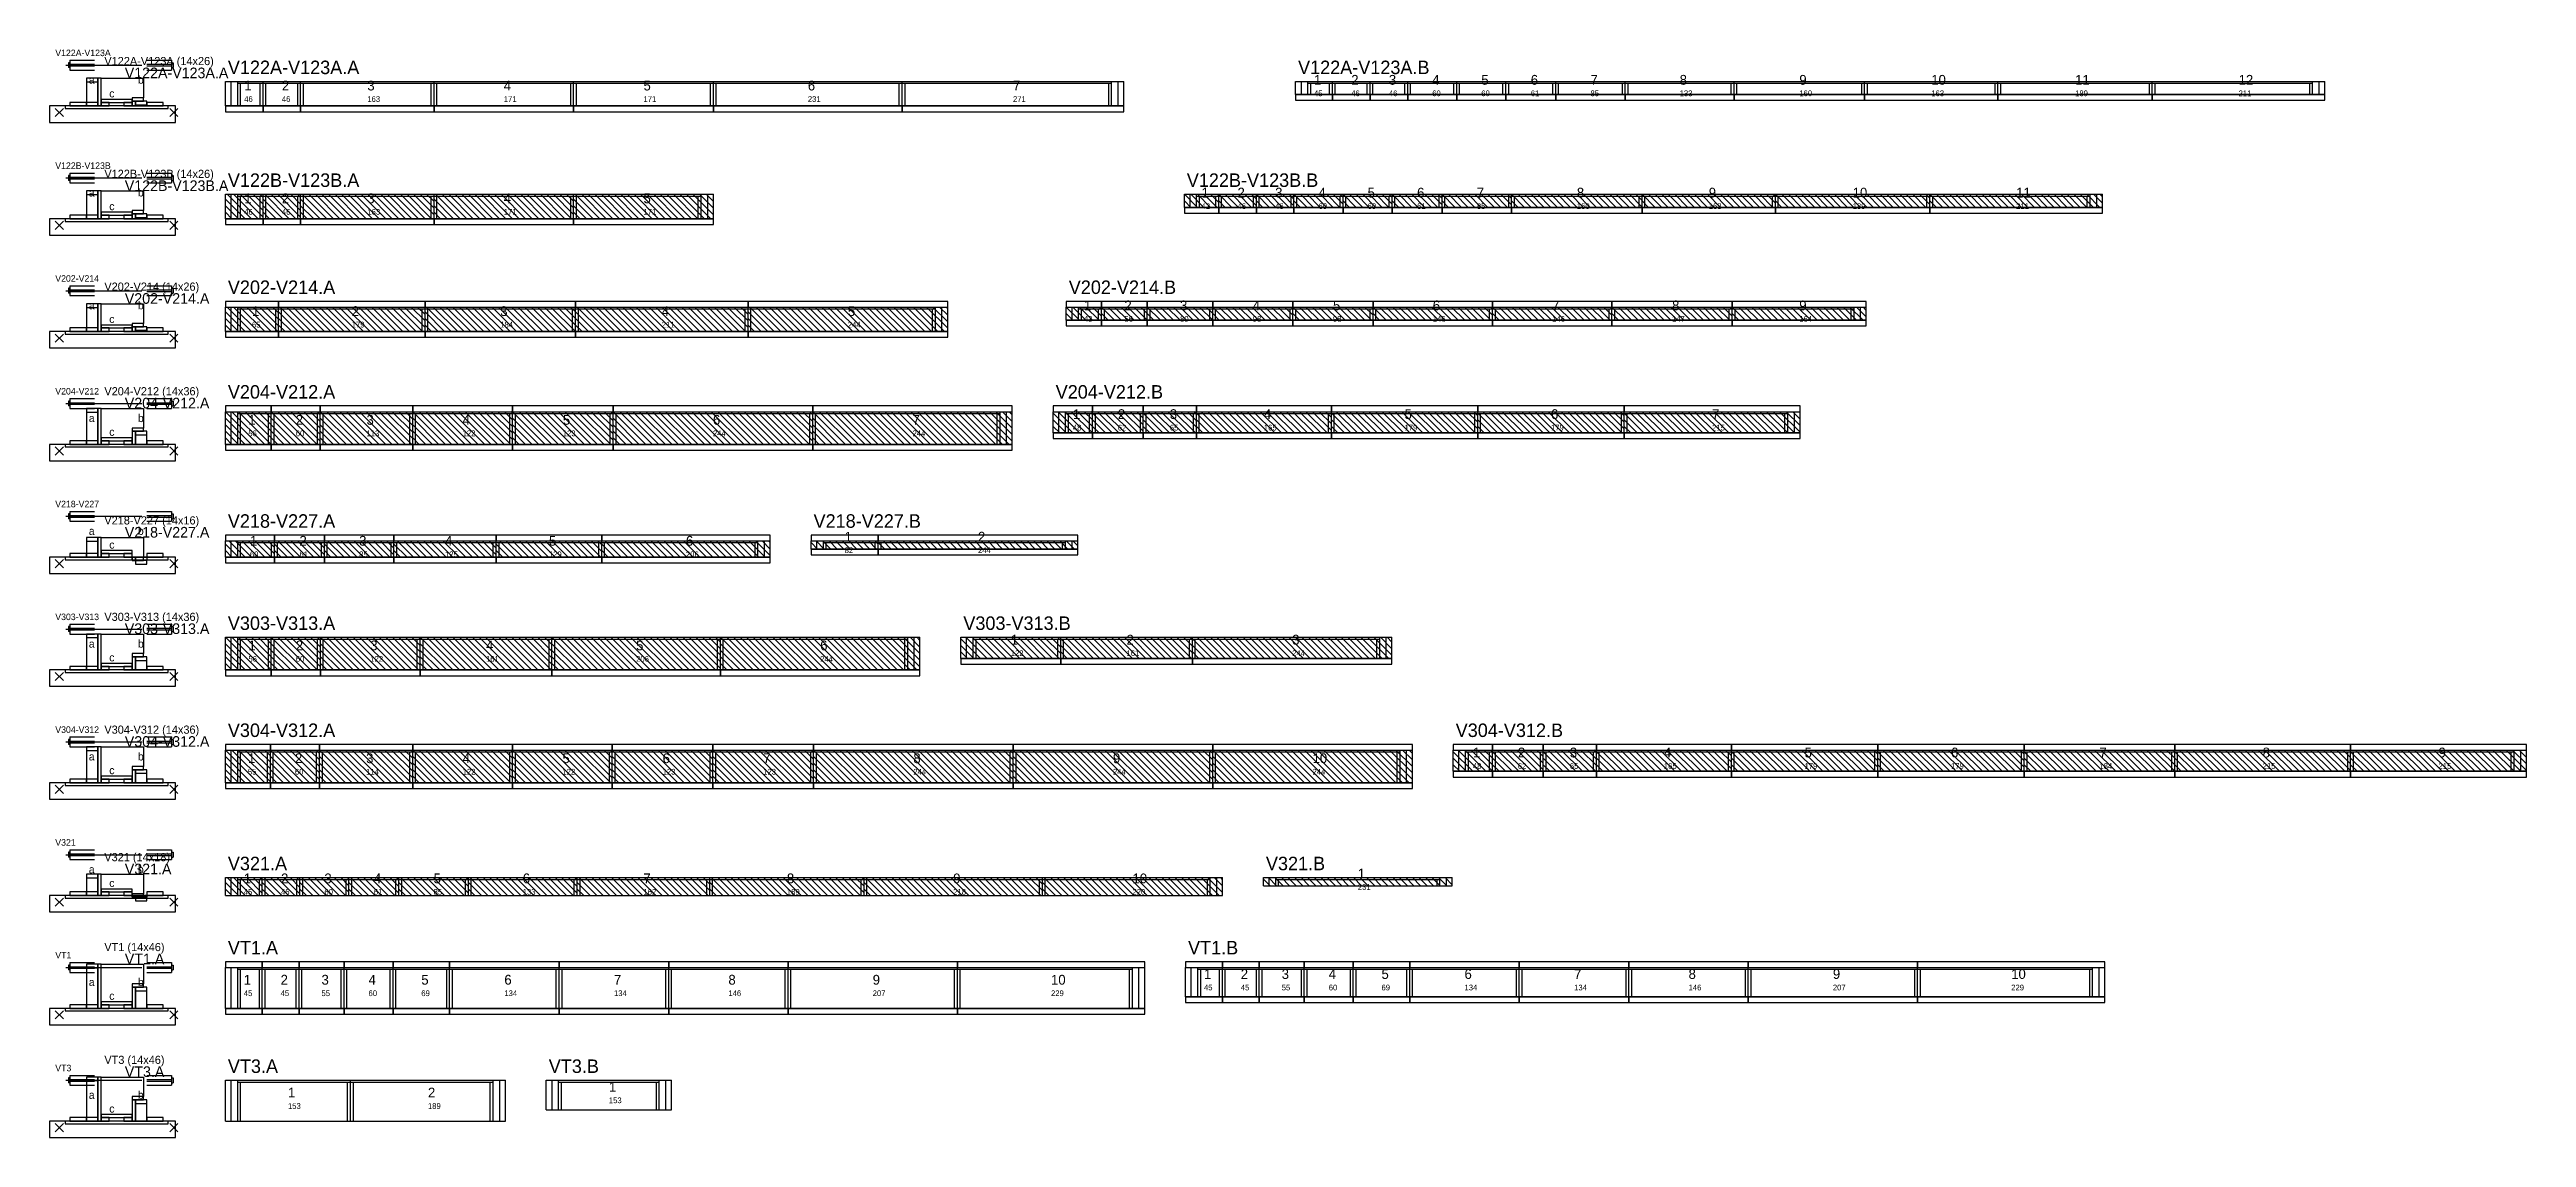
# Model space of a CAD drawing. Header units: metres. Extents: x -10 to 74425, y -2037 to 26.
# Drawn here: x 71397 to 74425, y -1318 to 13 of the extents above; entities that cross this region are included whole.
import ezdxf

# ---------------------------------------------------------------- set-up
doc = ezdxf.new("R2010")
doc.units = ezdxf.units.M
doc.layers.add('LABELS', color=3, linetype='Continuous')
doc.layers.add('VIGAS', color=7, linetype='Continuous')

msp = doc.modelspace()

# ---------------------------------------------------------------- texts
at = {"layer": 'LABELS'}
for s, p in [('V122A-V123A', (71404.2, 5)), ('V122B-V123B', (71404.2, -133)), ('V202-V214', (71404.2, -271)), ('V204-V212', (71404.2, -409)), ('V218-V227', (71404.2, -547)), ('V303-V313', (71404.2, -685)), ('V304-V312', (71404.2, -823)), ('V321', (71404.2, -961)), ('VT1', (71404.2, -1099)), ('VT3', (71404.2, -1237))]:
    msp.add_text(s, height=8, dxfattribs=at).set_placement(p)
at = {"layer": 'VIGAS'}
for s, height, p in [('V122A-V123A (14x26)', 10, (71464.2, -6)), ('a', 9.6, (71445.2, -28.7)), ('V122A-V123A.A', 13, (71489.2, -22)), ('b', 9.6, (71505.2, -28.7)), ('V122A-V123A.A', 16.5, (71615.2, -17)), ('1', 12, (71635.2, -37)), ('2', 12, (71681.2, -37)), ('3', 12, (71785.7, -37)), ('4', 12, (71952.5, -37)), ('5', 12, (72123.3, -37)), ('6', 12, (72324.2, -37)), ('7', 12, (72575, -37)), ('V122A-V123A.B', 16.5, (72923.5, -17)), ('1', 12, (72943, -30)), ('2', 12, (72988.5, -30)), ('3', 12, (73034.5, -30)), ('4', 12, (73087.5, -30)), ('5', 12, (73147.5, -30)), ('6', 12, (73208, -30)), ('7', 12, (73281, -30)), ('8', 12, (73390, -30)), ('9', 12, (73536.3, -30)), ('10', 12, (73697.6, -30)), ('11', 12, (73873.5, -30)), ('12', 12, (74073.3, -30)), ('c', 9.6, (71470.2, -45.5)), ('46', 7, (71635.2, -51)), ('46', 7, (71681.2, -51)), ('163', 7, (71785.7, -51)), ('171', 7, (71952.5, -51)), ('171', 7, (72123.3, -51)), ('231', 7, (72324.2, -51)), ('271', 7, (72575, -51)), ('45', 7, (72943, -44)), ('46', 7, (72988.5, -44)), ('46', 7, (73034.5, -44)), ('60', 7, (73087.5, -44)), ('60', 7, (73147.5, -44)), ('61', 7, (73208, -44)), ('85', 7, (73281, -44)), ('133', 7, (73390, -44)), ('160', 7, (73536.3, -44)), ('163', 7, (73697.6, -44)), ('189', 7, (73873.5, -44)), ('211', 7, (74073.3, -44)), ('V122B-V123B (14x26)', 10, (71464.2, -144)), ('V122B-V123B.A', 13, (71489.2, -160)), ('V122B-V123B.A', 16.5, (71615.2, -155)), ('V122B-V123B.B', 16.5, (72787.5, -155)), ('a', 9.6, (71445.2, -166.7)), ('c', 9.6, (71470.2, -183.5)), ('b', 9.6, (71505.2, -166.7)), ('1', 12, (71635.2, -175)), ('2', 12, (71681.2, -175)), ('3', 12, (71785.7, -175)), ('4', 12, (71952.5, -175)), ('5', 12, (72123.3, -175)), ('42', 7, (72805.5, -182)), ('1', 12, (72805.5, -168)), ('46', 7, (72849.5, -182)), ('2', 12, (72849.5, -168)), ('46', 7, (72895.5, -182)), ('3', 12, (72895.5, -168)), ('4', 12, (72948.5, -168)), ('60', 7, (72948.5, -182)), ('60', 7, (73008.5, -182)), ('5', 12, (73008.5, -168)), ('61', 7, (73069, -182)), ('6', 12, (73069, -168)), ('85', 7, (73142, -182)), ('7', 12, (73142, -168)), ('8', 12, (73264.3, -168)), ('160', 7, (73264.3, -182)), ('163', 7, (73425.6, -182)), ('9', 12, (73425.6, -168)), ('189', 7, (73601.5, -182)), ('10', 12, (73601.5, -168)), ('211', 7, (73801.3, -182)), ('11', 12, (73801.3, -168)), ('46', 7, (71635.2, -189)), ('46', 7, (71681.2, -189)), ('163', 7, (71785.7, -189)), ('171', 7, (71952.5, -189)), ('171', 7, (72123.3, -189)), ('V202-V214 (14x26)', 10, (71464.2, -282)), ('V202-V214.A', 16.5, (71615.2, -286)), ('V202-V214.B', 16.5, (72643.2, -286)), ('a', 9.6, (71445.2, -304.7)), ('V202-V214.A', 13, (71489.2, -298)), ('b', 9.6, (71505.2, -304.7)), ('1', 12, (71644.7, -313)), ('2', 12, (71766.7, -313)), ('3', 12, (71948.2, -313)), ('4', 12, (72145.7, -313)), ('5', 12, (72373.2, -313)), ('1', 12, (72661.7, -306)), ('2', 12, (72711.2, -306)), ('3', 12, (72779.2, -306)), ('4', 12, (72868.2, -306)), ('5', 12, (72966.2, -306)), ('6', 12, (73088.2, -306)), ('7', 12, (73234.2, -306)), ('8', 12, (73380.7, -306)), ('9', 12, (73536.2, -306)), ('c', 9.6, (71470.2, -321.5)), ('65', 7, (71644.7, -327)), ('179', 7, (71766.7, -327)), ('184', 7, (71948.2, -327)), ('211', 7, (72145.7, -327)), ('244', 7, (72373.2, -327)), ('43', 7, (72661.7, -320)), ('56', 7, (72711.2, -320)), ('80', 7, (72779.2, -320)), ('98', 7, (72868.2, -320)), ('98', 7, (72966.2, -320)), ('146', 7, (73088.2, -320)), ('146', 7, (73234.2, -320)), ('147', 7, (73380.7, -320)), ('164', 7, (73536.2, -320)), ('V204-V212 (14x36)', 10, (71464.2, -410)), ('V204-V212.A', 13, (71489.2, -426)), ('V204-V212.A', 16.5, (71615.2, -414)), ('V204-V212.B', 16.5, (72627.2, -414)), ('a', 9.6, (71445.2, -442.7)), ('c', 9.6, (71470.2, -459.5)), ('b', 9.6, (71505.2, -442.7)), ('56', 7, (71640.2, -460)), ('1', 12, (71640.2, -446)), ('60', 7, (71698.2, -460)), ('2', 12, (71698.2, -446)), ('3', 12, (71784.7, -446)), ('113', 7, (71784.7, -460)), ('4', 12, (71902.2, -446)), ('122', 7, (71902.2, -460)), ('5', 12, (72024.7, -446)), ('123', 7, (72024.7, -460)), ('244', 7, (72208.2, -460)), ('6', 12, (72208.2, -446)), ('244', 7, (72452.2, -460)), ('7', 12, (72452.2, -446)), ('48', 7, (72648.2, -453)), ('1', 12, (72648.2, -439)), ('62', 7, (72703.2, -453)), ('2', 12, (72703.2, -439)), ('65', 7, (72766.7, -453)), ('3', 12, (72766.7, -439)), ('4', 12, (72881.7, -439)), ('165', 7, (72881.7, -453)), ('5', 12, (73053.7, -439)), ('179', 7, (73053.7, -453)), ('179', 7, (73232.7, -453)), ('6', 12, (73232.7, -439)), ('215', 7, (73429.7, -453)), ('7', 12, (73429.7, -439)), ('a', 9.6, (71445.2, -580.7)), ('V218-V227 (14x16)', 10, (71464.2, -568)), ('V218-V227.A', 13, (71489.2, -584)), ('b', 9.6, (71505.2, -580.7)), ('V218-V227.A', 16.5, (71615.2, -572)), ('V218-V227.B', 16.5, (72331.2, -572)), ('c', 9.6, (71470.2, -597.5)), ('60', 7, (71642.2, -608)), ('1', 12, (71642.2, -594)), ('61', 7, (71702.7, -608)), ('2', 12, (71702.7, -594)), ('85', 7, (71775.7, -608)), ('3', 12, (71775.7, -594)), ('4', 12, (71880.7, -594)), ('125', 7, (71880.7, -608)), ('5', 12, (72007.7, -594)), ('129', 7, (72007.7, -608)), ('206', 7, (72175.2, -608)), ('6', 12, (72175.2, -594)), ('82', 7, (72369.2, -603)), ('1', 12, (72369.2, -589)), ('244', 7, (72532.2, -603)), ('2', 12, (72532.2, -589)), ('V303-V313 (14x36)', 10, (71464.2, -686)), ('V303-V313.A', 13, (71489.2, -702)), ('V303-V313.A', 16.5, (71615.2, -697)), ('V303-V313.B', 16.5, (72514.3, -697)), ('a', 9.6, (71445.2, -718.7)), ('b', 9.6, (71505.2, -718.7)), ('1', 12, (71640.3, -722)), ('2', 12, (71698.3, -722)), ('3', 12, (71789.3, -722)), ('4', 12, (71930.8, -722)), ('5', 12, (72114.3, -722)), ('6', 12, (72339.3, -722)), ('122', 7, (72572.3, -729)), ('1', 12, (72572.3, -715)), ('161', 7, (72713.8, -729)), ('2', 12, (72713.8, -715)), ('244', 7, (72916.3, -729)), ('3', 12, (72916.3, -715)), ('c', 9.6, (71470.2, -735.5)), ('56', 7, (71640.3, -736)), ('60', 7, (71698.3, -736)), ('122', 7, (71789.3, -736)), ('161', 7, (71930.8, -736)), ('206', 7, (72114.3, -736)), ('244', 7, (72339.3, -736)), ('V304-V312 (14x36)', 10, (71464.2, -824)), ('V304-V312.A', 16.5, (71615.2, -828)), ('V304-V312.B', 16.5, (73116.2, -828)), ('V304-V312.A', 13, (71489.2, -840)), ('b', 9.6, (71505.2, -856.7)), ('2', 12, (71697.2, -860)), ('3', 12, (71784.2, -860)), ('6', 12, (72146.7, -860)), ('8', 12, (72453.2, -860)), ('9', 12, (72697.2, -860)), ('10', 12, (72941.2, -860)), ('1', 12, (73137.2, -853)), ('2', 12, (73192.2, -853)), ('3', 12, (73255.7, -853)), ('4', 12, (73370.7, -853)), ('5', 12, (73542.7, -853)), ('6', 12, (73721.7, -853)), ('7', 12, (73903.2, -853)), ('8', 12, (74102.7, -853)), ('9', 12, (74317.7, -853)), ('a', 9.6, (71445.2, -856.7)), ('c', 9.6, (71470.2, -873.5)), ('55', 7, (71639.7, -874)), ('1', 12, (71639.7, -860)), ('60', 7, (71697.2, -874)), ('114', 7, (71784.2, -874)), ('4', 12, (71902.2, -860)), ('122', 7, (71902.2, -874)), ('5', 12, (72024.2, -860)), ('122', 7, (72024.2, -874)), ('123', 7, (72146.7, -874)), ('123', 7, (72269.7, -874)), ('7', 12, (72269.7, -860)), ('244', 7, (72453.2, -874)), ('244', 7, (72697.2, -874)), ('244', 7, (72941.2, -874)), ('48', 7, (73137.2, -867)), ('62', 7, (73192.2, -867)), ('65', 7, (73255.7, -867)), ('165', 7, (73370.7, -867)), ('179', 7, (73542.7, -867)), ('179', 7, (73721.7, -867)), ('184', 7, (73903.2, -867)), ('215', 7, (74102.7, -867)), ('215', 7, (74317.7, -867)), ('a', 9.6, (71445.2, -994.7)), ('V321 (14x18)', 10, (71464.2, -980)), ('V321.A', 13, (71489.2, -996)), ('b', 9.6, (71505.2, -994.7)), ('V321.A', 16.5, (71615.2, -991)), ('1', 12, (71634.7, -1007)), ('2', 12, (71680.2, -1007)), ('3', 12, (71733.2, -1007)), ('4', 12, (71793.7, -1007)), ('5', 12, (71866.7, -1007)), ('6', 12, (71975.7, -1007)), ('7', 12, (72123.2, -1007)), ('8', 12, (72298.6, -1007)), ('9', 12, (72501.9, -1007)), ('10', 12, (72721.1, -1007)), ('V321.B', 16.5, (72884.2, -991)), ('1', 12, (72996.6, -1001)), ('c', 9.6, (71470.2, -1011.5)), ('45', 7, (71634.7, -1021)), ('46', 7, (71680.2, -1021)), ('60', 7, (71733.2, -1021)), ('61', 7, (71793.7, -1021)), ('85', 7, (71866.7, -1021)), ('133', 7, (71975.7, -1021)), ('162', 7, (72123.2, -1021)), ('189', 7, (72298.6, -1021)), ('218', 7, (72501.9, -1021)), ('220', 7, (72721.1, -1021)), ('231', 7, (72996.6, -1015)), ('VT1 (14x46)', 10, (71464.2, -1090)), ('VT1.A', 16.5, (71615.2, -1094)), ('VT1.B', 16.5, (72789, -1094)), ('VT1.A', 13, (71489.2, -1106)), ('1', 12, (71634.7, -1131)), ('2', 12, (71679.7, -1131)), ('3', 12, (71729.7, -1131)), ('4', 12, (71787.2, -1131)), ('5', 12, (71851.7, -1131)), ('6', 12, (71953.2, -1131)), ('7', 12, (72087.2, -1131)), ('8', 12, (72227.1, -1131)), ('9', 12, (72403.5, -1131)), ('10', 12, (72621.5, -1131)), ('1', 12, (72808.5, -1124)), ('2', 12, (72853.5, -1124)), ('3', 12, (72903.5, -1124)), ('4', 12, (72961, -1124)), ('5', 12, (73025.5, -1124)), ('6', 12, (73127, -1124)), ('7', 12, (73261, -1124)), ('8', 12, (73400.9, -1124)), ('9', 12, (73577.3, -1124)), ('10', 12, (73795.3, -1124)), ('a', 9.6, (71445.2, -1132.7)), ('c', 9.6, (71470.2, -1149.5)), ('b', 9.6, (71505.2, -1132.7)), ('45', 7, (71634.7, -1145)), ('45', 7, (71679.7, -1145)), ('55', 7, (71729.7, -1145)), ('60', 7, (71787.2, -1145)), ('69', 7, (71851.7, -1145)), ('134', 7, (71953.2, -1145)), ('134', 7, (72087.2, -1145)), ('146', 7, (72227.1, -1145)), ('207', 7, (72403.5, -1145)), ('229', 7, (72621.5, -1145)), ('45', 7, (72808.5, -1138)), ('45', 7, (72853.5, -1138)), ('55', 7, (72903.5, -1138)), ('60', 7, (72961, -1138)), ('69', 7, (73025.5, -1138)), ('134', 7, (73127, -1138)), ('134', 7, (73261, -1138)), ('146', 7, (73400.9, -1138)), ('207', 7, (73577.3, -1138)), ('229', 7, (73795.3, -1138)), ('VT3 (14x46)', 10, (71464.2, -1228)), ('VT3.A', 13, (71489.2, -1244)), ('VT3.A', 16.5, (71615.2, -1239)), ('VT3.B', 16.5, (72007.5, -1239)), ('a', 9.6, (71445.2, -1270.7)), ('b', 9.6, (71505.2, -1270.7)), ('1', 12, (71688.7, -1269)), ('2', 12, (71859.8, -1269)), ('153', 7, (72081, -1276)), ('1', 12, (72081, -1262)), ('c', 9.6, (71470.2, -1287.5)), ('153', 7, (71688.7, -1283)), ('189', 7, (71859.8, -1283))]:
    msp.add_text(s, height=height, dxfattribs=at).set_placement(p)

# ---------------------------------------------------------------- linework, layer by layer
at = {"layer": 'VIGAS'}
for p, q in [((71422.2, 0), (71452.2, 0)), ((71422.2, 0), (71422.2, -12)), ((71516.2, 0), (71546.2, 0)), ((71546.2, 0), (71546.2, -12)), ((71417.2, -6), (71510.2, -6)), ((71420.2, -3), (71420.2, -9)), ((71422.2, -3), (71420.2, -3)), ((71422.2, -9), (71420.2, -9)), ((71422.2, -5), (71452.2, -5)), ((71422.2, -7), (71452.2, -7)), ((71422.2, -12), (71452.2, -12)), ((71516.2, -5), (71546.2, -5)), ((71516.2, -7), (71546.2, -7)), ((71516.2, -12), (71546.2, -12)), ((71546.2, -3), (71548.2, -3)), ((71546.2, -9), (71548.2, -9)), ((71548.2, -3), (71548.2, -9)), ((71612.2, -26), (71658.2, -26)), ((71612.2, -56), (71612.2, -26)), ((71619.2, -56), (71619.2, -26)), ((71627.2, -56), (71627.2, -26)), ((71627.2, -28.2), (71658.2, -28.2)), ((71630.7, -56), (71630.7, -28.2)), ((71654.7, -56), (71654.7, -28.2)), ((71658.2, -56), (71658.2, -26)), ((71658.2, -56), (71658.2, -26)), ((71658.2, -26), (71704.2, -26)), ((71658.2, -56), (71658.2, -26)), ((71658.2, -56), (71658.2, -26)), ((71658.2, -56), (71658.2, -26)), ((71658.2, -28.2), (71704.2, -28.2)), ((71661.7, -56), (71661.7, -28.2)), ((71700.7, -56), (71700.7, -28.2)), ((71704.2, -56), (71704.2, -26)), ((71704.2, -56), (71704.2, -26)), ((71704.2, -26), (71867.2, -26)), ((71704.2, -56), (71704.2, -26)), ((71704.2, -56), (71704.2, -26)), ((71704.2, -56), (71704.2, -26)), ((71704.2, -28.2), (71867.2, -28.2)), ((71707.7, -56), (71707.7, -28.2)), ((71863.7, -56), (71863.7, -28.2)), ((71867.2, -56), (71867.2, -26)), ((71867.2, -56), (71867.2, -26)), ((71867.2, -26), (72037.8, -26)), ((71867.2, -56), (71867.2, -26)), ((71867.2, -56), (71867.2, -26)), ((71867.2, -56), (71867.2, -26)), ((71867.2, -28.2), (72037.8, -28.2)), ((71870.7, -56), (71870.7, -28.2)), ((72034.3, -56), (72034.3, -28.2)), ((72037.8, -56), (72037.8, -26)), ((72037.8, -56), (72037.8, -26)), ((72037.8, -26), (72208.8, -26)), ((72037.8, -56), (72037.8, -26)), ((72037.8, -56), (72037.8, -26)), ((72037.8, -56), (72037.8, -26)), ((72037.8, -28.2), (72208.8, -28.2)), ((72041.3, -56), (72041.3, -28.2)), ((72205.3, -56), (72205.3, -28.2)), ((72208.8, -56), (72208.8, -26)), ((72208.8, -56), (72208.8, -26)), ((72208.8, -26), (72439.5, -26)), ((72208.8, -56), (72208.8, -26)), ((72208.8, -56), (72208.8, -26)), ((72208.8, -56), (72208.8, -26)), ((72208.8, -28.2), (72439.5, -28.2)), ((72212.3, -56), (72212.3, -28.2)), ((72436, -56), (72436, -28.2)), ((72439.5, -56), (72439.5, -26)), ((72439.5, -56), (72439.5, -26)), ((72439.5, -26), (72710.5, -26)), ((72439.5, -56), (72439.5, -26)), ((72439.5, -56), (72439.5, -26)), ((72439.5, -56), (72439.5, -26)), ((72439.5, -28.2), (72695.5, -28.2)), ((72443, -56), (72443, -28.2)), ((72692, -56), (72692, -28.2)), ((72695.5, -56), (72695.5, -26)), ((72703.5, -56), (72703.5, -26)), ((72710.5, -56), (72710.5, -26)), ((72920.5, -26), (72965.5, -26)), ((72920.5, -42), (72920.5, -26)), ((72927.5, -42), (72927.5, -26)), ((72935.5, -42), (72935.5, -26)), ((72935.5, -28.2), (72965.5, -28.2)), ((72939, -42), (72939, -28.2)), ((72962, -42), (72962, -28.2)), ((72965.5, -42), (72965.5, -26)), ((72965.5, -42), (72965.5, -26)), ((72965.5, -26), (73011.5, -26)), ((72965.5, -42), (72965.5, -26)), ((72965.5, -42), (72965.5, -26)), ((72965.5, -42), (72965.5, -26)), ((72965.5, -28.2), (73011.5, -28.2)), ((72969, -42), (72969, -28.2)), ((73008, -42), (73008, -28.2)), ((73011.5, -42), (73011.5, -26)), ((73011.5, -42), (73011.5, -26)), ((73011.5, -26), (73057.5, -26)), ((73011.5, -42), (73011.5, -26)), ((73011.5, -42), (73011.5, -26)), ((73011.5, -42), (73011.5, -26)), ((73011.5, -28.2), (73057.5, -28.2)), ((73015, -42), (73015, -28.2)), ((73054, -42), (73054, -28.2)), ((73057.5, -42), (73057.5, -26)), ((73057.5, -42), (73057.5, -26)), ((73057.5, -26), (73117.5, -26)), ((73057.5, -42), (73057.5, -26)), ((73057.5, -42), (73057.5, -26)), ((73057.5, -42), (73057.5, -26)), ((73057.5, -28.2), (73117.5, -28.2)), ((73061, -42), (73061, -28.2)), ((73114, -42), (73114, -28.2)), ((73117.5, -42), (73117.5, -26)), ((73117.5, -42), (73117.5, -26)), ((73117.5, -26), (73177.5, -26)), ((73117.5, -42), (73117.5, -26)), ((73117.5, -42), (73117.5, -26)), ((73117.5, -42), (73117.5, -26)), ((73117.5, -28.2), (73177.5, -28.2)), ((73121, -42), (73121, -28.2)), ((73174, -42), (73174, -28.2)), ((73177.5, -42), (73177.5, -26)), ((73177.5, -42), (73177.5, -26)), ((73177.5, -26), (73238.5, -26)), ((73177.5, -42), (73177.5, -26)), ((73177.5, -42), (73177.5, -26)), ((73177.5, -42), (73177.5, -26)), ((73177.5, -28.2), (73238.5, -28.2)), ((73181, -42), (73181, -28.2)), ((73235, -42), (73235, -28.2)), ((73238.5, -42), (73238.5, -26)), ((73238.5, -42), (73238.5, -26)), ((73238.5, -26), (73323.5, -26)), ((73238.5, -42), (73238.5, -26)), ((73238.5, -42), (73238.5, -26)), ((73238.5, -42), (73238.5, -26)), ((73238.5, -28.2), (73323.5, -28.2)), ((73242, -42), (73242, -28.2)), ((73320, -42), (73320, -28.2)), ((73323.5, -42), (73323.5, -26)), ((73323.5, -42), (73323.5, -26)), ((73323.5, -26), (73456.5, -26)), ((73323.5, -42), (73323.5, -26)), ((73323.5, -42), (73323.5, -26)), ((73323.5, -42), (73323.5, -26)), ((73323.5, -28.2), (73456.5, -28.2)), ((73327, -42), (73327, -28.2)), ((73453, -42), (73453, -28.2)), ((73456.5, -42), (73456.5, -26)), ((73456.5, -42), (73456.5, -26)), ((73456.5, -26), (73616.1, -26)), ((73456.5, -42), (73456.5, -26)), ((73456.5, -42), (73456.5, -26)), ((73456.5, -42), (73456.5, -26)), ((73456.5, -28.2), (73616.1, -28.2)), ((73460, -42), (73460, -28.2)), ((73612.6, -42), (73612.6, -28.2)), ((73616.1, -42), (73616.1, -26)), ((73616.1, -42), (73616.1, -26)), ((73616.1, -26), (73779.1, -26)), ((73616.1, -42), (73616.1, -26)), ((73616.1, -42), (73616.1, -26)), ((73616.1, -42), (73616.1, -26)), ((73616.1, -28.2), (73779.1, -28.2)), ((73619.6, -42), (73619.6, -28.2)), ((73775.6, -42), (73775.6, -28.2)), ((73779.1, -42), (73779.1, -26)), ((73779.1, -42), (73779.1, -26)), ((73779.1, -26), (73967.8, -26)), ((73779.1, -42), (73779.1, -26)), ((73779.1, -42), (73779.1, -26)), ((73779.1, -42), (73779.1, -26)), ((73779.1, -28.2), (73967.8, -28.2)), ((73782.6, -42), (73782.6, -28.2)), ((73964.3, -42), (73964.3, -28.2)), ((73967.8, -42), (73967.8, -26)), ((73967.8, -42), (73967.8, -26)), ((73967.8, -26), (74178.8, -26)), ((73967.8, -42), (73967.8, -26)), ((73967.8, -42), (73967.8, -26)), ((73967.8, -42), (73967.8, -26)), ((73967.8, -28.2), (74163.8, -28.2)), ((73971.3, -42), (73971.3, -28.2)), ((74160.3, -42), (74160.3, -28.2)), ((74163.8, -42), (74163.8, -26)), ((74171.8, -42), (74171.8, -26)), ((74178.8, -42), (74178.8, -26)), ((71404.2, -69), (71414.2, -59)), ((71404.2, -59), (71414.2, -69)), ((71544.2, -69), (71554.2, -59)), ((71544.2, -59), (71554.2, -69)), ((71612.2, -56), (71658.2, -56)), ((71627.2, -56), (71630.7, -56)), ((71654.7, -56), (71658.2, -56)), ((71658.2, -56), (71704.2, -56)), ((71658.2, -56), (71661.7, -56)), ((71700.7, -56), (71704.2, -56)), ((71704.2, -56), (71867.2, -56)), ((71704.2, -56), (71707.7, -56)), ((71863.7, -56), (71867.2, -56)), ((71867.2, -56), (72037.8, -56)), ((71867.2, -56), (71870.7, -56)), ((72034.3, -56), (72037.8, -56)), ((72037.8, -56), (72208.8, -56)), ((72037.8, -56), (72041.3, -56)), ((72205.3, -56), (72208.8, -56)), ((72208.8, -56), (72439.5, -56)), ((72208.8, -56), (72212.3, -56)), ((72436, -56), (72439.5, -56)), ((72439.5, -56), (72710.5, -56)), ((72439.5, -56), (72443, -56)), ((72692, -56), (72695.5, -56)), ((72920.5, -42), (72965.5, -42)), ((72935.5, -42), (72939, -42)), ((72962, -42), (72965.5, -42)), ((72965.5, -42), (73011.5, -42)), ((72965.5, -42), (72969, -42)), ((73008, -42), (73011.5, -42)), ((73011.5, -42), (73057.5, -42)), ((73011.5, -42), (73015, -42)), ((73054, -42), (73057.5, -42)), ((73057.5, -42), (73117.5, -42)), ((73057.5, -42), (73061, -42)), ((73114, -42), (73117.5, -42)), ((73117.5, -42), (73177.5, -42)), ((73117.5, -42), (73121, -42)), ((73174, -42), (73177.5, -42)), ((73177.5, -42), (73238.5, -42)), ((73177.5, -42), (73181, -42)), ((73235, -42), (73238.5, -42)), ((73238.5, -42), (73323.5, -42)), ((73238.5, -42), (73242, -42)), ((73320, -42), (73323.5, -42)), ((73323.5, -42), (73456.5, -42)), ((73323.5, -42), (73327, -42)), ((73453, -42), (73456.5, -42)), ((73456.5, -42), (73616.1, -42)), ((73456.5, -42), (73460, -42)), ((73612.6, -42), (73616.1, -42)), ((73616.1, -42), (73779.1, -42)), ((73616.1, -42), (73619.6, -42)), ((73775.6, -42), (73779.1, -42)), ((73779.1, -42), (73967.8, -42)), ((73779.1, -42), (73782.6, -42)), ((73964.3, -42), (73967.8, -42)), ((73967.8, -42), (74178.8, -42)), ((73967.8, -42), (73971.3, -42)), ((74160.3, -42), (74163.8, -42)), ((71417.2, -144), (71510.2, -144)), ((71420.2, -141), (71420.2, -147)), ((71422.2, -141), (71420.2, -141)), ((71422.2, -147), (71420.2, -147)), ((71422.2, -138), (71452.2, -138)), ((71422.2, -138), (71422.2, -150)), ((71422.2, -143), (71452.2, -143)), ((71422.2, -145), (71452.2, -145)), ((71422.2, -150), (71452.2, -150)), ((71516.2, -138), (71546.2, -138)), ((71516.2, -143), (71546.2, -143)), ((71516.2, -145), (71546.2, -145)), ((71516.2, -150), (71546.2, -150)), ((71546.2, -138), (71546.2, -150)), ((71546.2, -141), (71548.2, -141)), ((71546.2, -147), (71548.2, -147)), ((71548.2, -141), (71548.2, -147)), ((71612.2, -164), (71658.2, -164)), ((71612.2, -194), (71612.2, -164)), ((71636.2, -194), (71612.2, -170)), ((71628.2, -194), (71612.2, -178)), ((71644.2, -194), (71614.2, -164)), ((71619.2, -194), (71619.2, -164)), ((71652.2, -194), (71622.2, -164)), ((71627.2, -194), (71627.2, -164)), ((71627.2, -166.2), (71658.2, -166.2)), ((71658.2, -192), (71630.2, -164)), ((71630.7, -194), (71630.7, -166.2)), ((71658.2, -184), (71638.2, -164)), ((71658.2, -176), (71646.2, -164)), ((71658.2, -168), (71654.2, -164)), ((71654.7, -194), (71654.7, -166.2)), ((71658.2, -194), (71658.2, -164)), ((71658.2, -194), (71658.2, -164)), ((71658.2, -164), (71704.2, -164)), ((71658.2, -194), (71658.2, -164)), ((71658.2, -194), (71658.2, -164)), ((71658.2, -194), (71658.2, -164)), ((71658.2, -166.2), (71704.2, -166.2)), ((71682.2, -194), (71658.2, -170)), ((71674.2, -194), (71658.2, -178)), ((71690.2, -194), (71660.2, -164)), ((71661.7, -194), (71661.7, -166.2)), ((71698.2, -194), (71668.2, -164)), ((71704.2, -192), (71676.2, -164)), ((71704.2, -184), (71684.2, -164)), ((71704.2, -176), (71692.2, -164)), ((71704.2, -168), (71700.2, -164)), ((71700.7, -194), (71700.7, -166.2)), ((71704.2, -194), (71704.2, -164)), ((71704.2, -194), (71704.2, -164)), ((71704.2, -164), (71867.2, -164)), ((71704.2, -194), (71704.2, -164)), ((71704.2, -194), (71704.2, -164)), ((71704.2, -194), (71704.2, -164)), ((71704.2, -166.2), (71867.2, -166.2)), ((71728.2, -194), (71704.2, -170)), ((71720.2, -194), (71704.2, -178)), ((71736.2, -194), (71706.2, -164)), ((71707.7, -194), (71707.7, -166.2)), ((71744.2, -194), (71714.2, -164)), ((71752.2, -194), (71722.2, -164)), ((71760.2, -194), (71730.2, -164)), ((71768.2, -194), (71738.2, -164)), ((71776.2, -194), (71746.2, -164)), ((71784.2, -194), (71754.2, -164)), ((71792.2, -194), (71762.2, -164)), ((71800.2, -194), (71770.2, -164)), ((71808.2, -194), (71778.2, -164)), ((71816.2, -194), (71786.2, -164)), ((71824.2, -194), (71794.2, -164)), ((71832.2, -194), (71802.2, -164)), ((71840.2, -194), (71810.2, -164)), ((71848.2, -194), (71818.2, -164)), ((71856.2, -194), (71826.2, -164)), ((71864.2, -194), (71834.2, -164)), ((71867.2, -189), (71842.2, -164)), ((71867.2, -181), (71850.2, -164)), ((71867.2, -173), (71858.2, -164)), ((71863.7, -194), (71863.7, -166.2)), ((71867.2, -165), (71866.2, -164)), ((71867.2, -194), (71867.2, -164)), ((71867.2, -194), (71867.2, -164)), ((71867.2, -164), (72037.8, -164)), ((71867.2, -194), (71867.2, -164)), ((71867.2, -194), (71867.2, -164)), ((71867.2, -194), (71867.2, -164)), ((71867.2, -166.2), (72037.8, -166.2)), ((71891.2, -194), (71867.2, -170)), ((71883.2, -194), (71867.2, -178)), ((71899.2, -194), (71869.2, -164)), ((71870.7, -194), (71870.7, -166.2)), ((71907.2, -194), (71877.2, -164)), ((71915.2, -194), (71885.2, -164)), ((71923.2, -194), (71893.2, -164)), ((71931.2, -194), (71901.2, -164)), ((71939.2, -194), (71909.2, -164)), ((71947.2, -194), (71917.2, -164)), ((71955.2, -194), (71925.2, -164)), ((71963.2, -194), (71933.2, -164)), ((71971.2, -194), (71941.2, -164)), ((71979.2, -194), (71949.2, -164)), ((71987.2, -194), (71957.2, -164)), ((71995.2, -194), (71965.2, -164)), ((72003.2, -194), (71973.2, -164)), ((72011.2, -194), (71981.2, -164)), ((72019.2, -194), (71989.2, -164)), ((72027.2, -194), (71997.2, -164)), ((72035.2, -194), (72005.2, -164)), ((72037.8, -188.6), (72013.2, -164)), ((72037.8, -180.6), (72021.2, -164)), ((72037.8, -172.6), (72029.2, -164)), ((72034.3, -194), (72034.3, -166.2)), ((72037.8, -164.6), (72037.2, -164)), ((72037.8, -194), (72037.8, -164)), ((72037.8, -194), (72037.8, -164)), ((72037.8, -164), (72208.8, -164)), ((72037.8, -194), (72037.8, -164)), ((72037.8, -194), (72037.8, -164)), ((72037.8, -194), (72037.8, -164)), ((72037.8, -166.2), (72193.8, -166.2)), ((72061.8, -194), (72037.8, -170)), ((72053.8, -194), (72037.8, -178)), ((72069.8, -194), (72039.8, -164)), ((72041.3, -194), (72041.3, -166.2)), ((72077.8, -194), (72047.8, -164)), ((72085.8, -194), (72055.8, -164)), ((72093.8, -194), (72063.8, -164)), ((72101.8, -194), (72071.8, -164)), ((72109.8, -194), (72079.8, -164)), ((72117.8, -194), (72087.8, -164)), ((72125.8, -194), (72095.8, -164)), ((72133.8, -194), (72103.8, -164)), ((72141.8, -194), (72111.8, -164)), ((72149.8, -194), (72119.8, -164)), ((72157.8, -194), (72127.8, -164)), ((72165.8, -194), (72135.8, -164)), ((72173.8, -194), (72143.8, -164)), ((72181.8, -194), (72151.8, -164)), ((72189.8, -194), (72159.8, -164)), ((72197.8, -194), (72167.8, -164)), ((72205.8, -194), (72175.8, -164)), ((72208.8, -189), (72183.8, -164)), ((72190.3, -194), (72190.3, -166.2)), ((72208.8, -181), (72191.8, -164)), ((72193.8, -194), (72193.8, -164)), ((72208.8, -173), (72199.8, -164)), ((72201.8, -194), (72201.8, -164)), ((72208.8, -165), (72207.8, -164)), ((72208.8, -194), (72208.8, -164)), ((72784.5, -164), (72826.5, -164)), ((72784.5, -180), (72784.5, -164)), ((72800.5, -180), (72784.5, -164)), ((72792.5, -180), (72784.5, -172)), ((72784.5, -180), (72826.5, -180)), ((72784.5, -180), (72784.5, -180)), ((72791.5, -180), (72791.5, -164)), ((72808.5, -180), (72792.5, -164)), ((72799.5, -180), (72799.5, -164)), ((72799.5, -166.2), (72826.5, -166.2)), ((72799.5, -180), (72803, -180)), ((72816.5, -180), (72800.5, -164)), ((72803, -180), (72803, -166.2)), ((72824.5, -180), (72808.5, -164)), ((72826.5, -174), (72816.5, -164)), ((72823, -180), (72823, -166.2)), ((72823, -180), (72826.5, -180)), ((72826.5, -166), (72824.5, -164)), ((72826.5, -180), (72826.5, -164)), ((72826.5, -180), (72826.5, -164)), ((72826.5, -164), (72872.5, -164)), ((72826.5, -180), (72826.5, -164)), ((72826.5, -180), (72826.5, -164)), ((72826.5, -180), (72826.5, -164)), ((72842.5, -180), (72826.5, -164)), ((72826.5, -166.2), (72872.5, -166.2)), ((72834.5, -180), (72826.5, -172)), ((72826.5, -180), (72872.5, -180)), ((72826.5, -180), (72830, -180)), ((72826.5, -180), (72826.5, -180)), ((72830, -180), (72830, -166.2)), ((72850.5, -180), (72834.5, -164)), ((72858.5, -180), (72842.5, -164)), ((72866.5, -180), (72850.5, -164)), ((72872.5, -178), (72858.5, -164)), ((72872.5, -170), (72866.5, -164)), ((72869, -180), (72869, -166.2)), ((72869, -180), (72872.5, -180)), ((72872.5, -180), (72872.5, -164)), ((72872.5, -180), (72872.5, -164)), ((72872.5, -164), (72918.5, -164)), ((72872.5, -180), (72872.5, -164)), ((72872.5, -180), (72872.5, -164)), ((72872.5, -180), (72872.5, -164)), ((72888.5, -180), (72872.5, -164)), ((72872.5, -166.2), (72918.5, -166.2)), ((72880.5, -180), (72872.5, -172)), ((72872.5, -180), (72918.5, -180)), ((72872.5, -180), (72876, -180)), ((72872.5, -180), (72872.5, -180)), ((72876, -180), (72876, -166.2)), ((72896.5, -180), (72880.5, -164)), ((72904.5, -180), (72888.5, -164)), ((72912.5, -180), (72896.5, -164)), ((72918.5, -178), (72904.5, -164)), ((72918.5, -170), (72912.5, -164)), ((72915, -180), (72915, -166.2)), ((72915, -180), (72918.5, -180)), ((72918.5, -180), (72918.5, -164)), ((72918.5, -180), (72918.5, -164)), ((72918.5, -164), (72978.5, -164)), ((72918.5, -180), (72918.5, -164)), ((72918.5, -180), (72918.5, -164)), ((72918.5, -180), (72918.5, -164)), ((72934.5, -180), (72918.5, -164)), ((72918.5, -166.2), (72978.5, -166.2)), ((72926.5, -180), (72918.5, -172)), ((72918.5, -180), (72978.5, -180)), ((72918.5, -180), (72922, -180)), ((72918.5, -180), (72918.5, -180)), ((72922, -180), (72922, -166.2)), ((72942.5, -180), (72926.5, -164)), ((72950.5, -180), (72934.5, -164)), ((72958.5, -180), (72942.5, -164)), ((72966.5, -180), (72950.5, -164)), ((72974.5, -180), (72958.5, -164)), ((72978.5, -176), (72966.5, -164)), ((72978.5, -168), (72974.5, -164)), ((72975, -180), (72975, -166.2)), ((72975, -180), (72978.5, -180)), ((72978.5, -180), (72978.5, -164)), ((72978.5, -180), (72978.5, -164)), ((72978.5, -164), (73038.5, -164)), ((72978.5, -180), (72978.5, -164)), ((72978.5, -180), (72978.5, -164)), ((72978.5, -180), (72978.5, -164)), ((72994.5, -180), (72978.5, -164)), ((72978.5, -166.2), (73038.5, -166.2)), ((72986.5, -180), (72978.5, -172)), ((72978.5, -180), (73038.5, -180)), ((72978.5, -180), (72982, -180)), ((72978.5, -180), (72978.5, -180)), ((72982, -180), (72982, -166.2)), ((73002.5, -180), (72986.5, -164)), ((73010.5, -180), (72994.5, -164)), ((73018.5, -180), (73002.5, -164)), ((73026.5, -180), (73010.5, -164)), ((73034.5, -180), (73018.5, -164)), ((73038.5, -176), (73026.5, -164)), ((73038.5, -168), (73034.5, -164)), ((73035, -180), (73035, -166.2)), ((73035, -180), (73038.5, -180)), ((73038.5, -180), (73038.5, -164)), ((73038.5, -180), (73038.5, -164)), ((73038.5, -164), (73099.5, -164)), ((73038.5, -180), (73038.5, -164)), ((73038.5, -180), (73038.5, -164)), ((73038.5, -180), (73038.5, -164)), ((73054.5, -180), (73038.5, -164)), ((73038.5, -166.2), (73099.5, -166.2)), ((73046.5, -180), (73038.5, -172)), ((73038.5, -180), (73099.5, -180)), ((73038.5, -180), (73042, -180)), ((73038.5, -180), (73038.5, -180)), ((73042, -180), (73042, -166.2)), ((73062.5, -180), (73046.5, -164)), ((73070.5, -180), (73054.5, -164)), ((73078.5, -180), (73062.5, -164)), ((73086.5, -180), (73070.5, -164)), ((73094.5, -180), (73078.5, -164)), ((73099.5, -177), (73086.5, -164)), ((73099.5, -169), (73094.5, -164)), ((73096, -180), (73096, -166.2)), ((73096, -180), (73099.5, -180)), ((73099.5, -180), (73099.5, -164)), ((73099.5, -180), (73099.5, -164)), ((73099.5, -164), (73184.5, -164)), ((73099.5, -180), (73099.5, -164)), ((73099.5, -180), (73099.5, -164)), ((73099.5, -180), (73099.5, -164)), ((73115.5, -180), (73099.5, -164)), ((73099.5, -166.2), (73184.5, -166.2)), ((73107.5, -180), (73099.5, -172)), ((73099.5, -180), (73184.5, -180)), ((73099.5, -180), (73103, -180)), ((73099.5, -180), (73099.5, -180)), ((73103, -180), (73103, -166.2)), ((73123.5, -180), (73107.5, -164)), ((73131.5, -180), (73115.5, -164)), ((73139.5, -180), (73123.5, -164)), ((73147.5, -180), (73131.5, -164)), ((73155.5, -180), (73139.5, -164)), ((73163.5, -180), (73147.5, -164)), ((73171.5, -180), (73155.5, -164)), ((73179.5, -180), (73163.5, -164)), ((73184.5, -177), (73171.5, -164)), ((73184.5, -169), (73179.5, -164)), ((73181, -180), (73181, -166.2)), ((73181, -180), (73184.5, -180)), ((73184.5, -180), (73184.5, -164)), ((73184.5, -180), (73184.5, -164)), ((73184.5, -164), (73344.1, -164)), ((73184.5, -180), (73184.5, -164)), ((73184.5, -180), (73184.5, -164)), ((73184.5, -180), (73184.5, -164)), ((73200.5, -180), (73184.5, -164)), ((73184.5, -166.2), (73344.1, -166.2)), ((73192.5, -180), (73184.5, -172)), ((73184.5, -180), (73344.1, -180)), ((73184.5, -180), (73188, -180)), ((73184.5, -180), (73184.5, -180)), ((73188, -180), (73188, -166.2)), ((73208.5, -180), (73192.5, -164)), ((73216.5, -180), (73200.5, -164)), ((73224.5, -180), (73208.5, -164)), ((73232.5, -180), (73216.5, -164)), ((73240.5, -180), (73224.5, -164)), ((73248.5, -180), (73232.5, -164)), ((73256.5, -180), (73240.5, -164)), ((73264.5, -180), (73248.5, -164)), ((73272.5, -180), (73256.5, -164)), ((73280.5, -180), (73264.5, -164)), ((73288.5, -180), (73272.5, -164)), ((73296.5, -180), (73280.5, -164)), ((73304.5, -180), (73288.5, -164)), ((73312.5, -180), (73296.5, -164)), ((73320.5, -180), (73304.5, -164)), ((73328.5, -180), (73312.5, -164)), ((73336.5, -180), (73320.5, -164)), ((73344.1, -179.6), (73328.5, -164)), ((73344.1, -171.6), (73336.5, -164)), ((73340.6, -180), (73340.6, -166.2)), ((73340.6, -180), (73344.1, -180)), ((73344.1, -180), (73344.1, -164)), ((73344.1, -180), (73344.1, -164)), ((73344.1, -164), (73507.1, -164)), ((73344.1, -180), (73344.1, -164)), ((73344.1, -180), (73344.1, -164)), ((73344.1, -180), (73344.1, -164)), ((73360.1, -180), (73344.1, -164)), ((73344.1, -166.2), (73507.1, -166.2)), ((73352.1, -180), (73344.1, -172)), ((73344.1, -180), (73507.1, -180)), ((73344.1, -180), (73347.6, -180)), ((73344.1, -180), (73344.1, -180)), ((73347.6, -180), (73347.6, -166.2)), ((73368.1, -180), (73352.1, -164)), ((73376.1, -180), (73360.1, -164)), ((73384.1, -180), (73368.1, -164)), ((73392.1, -180), (73376.1, -164)), ((73400.1, -180), (73384.1, -164)), ((73408.1, -180), (73392.1, -164)), ((73416.1, -180), (73400.1, -164)), ((73424.1, -180), (73408.1, -164)), ((73432.1, -180), (73416.1, -164)), ((73440.1, -180), (73424.1, -164)), ((73448.1, -180), (73432.1, -164)), ((73456.1, -180), (73440.1, -164)), ((73464.1, -180), (73448.1, -164)), ((73472.1, -180), (73456.1, -164)), ((73480.1, -180), (73464.1, -164)), ((73488.1, -180), (73472.1, -164)), ((73496.1, -180), (73480.1, -164)), ((73504.1, -180), (73488.1, -164)), ((73507.1, -175), (73496.1, -164)), ((73503.6, -180), (73503.6, -166.2)), ((73503.6, -180), (73507.1, -180)), ((73507.1, -167), (73504.1, -164)), ((73507.1, -180), (73507.1, -164)), ((73507.1, -180), (73507.1, -164)), ((73507.1, -164), (73695.8, -164)), ((73507.1, -180), (73507.1, -164)), ((73507.1, -180), (73507.1, -164)), ((73507.1, -180), (73507.1, -164)), ((73523.1, -180), (73507.1, -164)), ((73507.1, -166.2), (73695.8, -166.2)), ((73515.1, -180), (73507.1, -172)), ((73507.1, -180), (73695.8, -180)), ((73507.1, -180), (73510.6, -180)), ((73507.1, -180), (73507.1, -180)), ((73510.6, -180), (73510.6, -166.2)), ((73531.1, -180), (73515.1, -164)), ((73539.1, -180), (73523.1, -164)), ((73547.1, -180), (73531.1, -164)), ((73555.1, -180), (73539.1, -164)), ((73563.1, -180), (73547.1, -164)), ((73571.1, -180), (73555.1, -164)), ((73579.1, -180), (73563.1, -164)), ((73587.1, -180), (73571.1, -164)), ((73595.1, -180), (73579.1, -164)), ((73603.1, -180), (73587.1, -164)), ((73611.1, -180), (73595.1, -164)), ((73619.1, -180), (73603.1, -164)), ((73627.1, -180), (73611.1, -164)), ((73635.1, -180), (73619.1, -164)), ((73643.1, -180), (73627.1, -164)), ((73651.1, -180), (73635.1, -164)), ((73659.1, -180), (73643.1, -164)), ((73667.1, -180), (73651.1, -164)), ((73675.1, -180), (73659.1, -164)), ((73683.1, -180), (73667.1, -164)), ((73691.1, -180), (73675.1, -164)), ((73695.8, -176.7), (73683.1, -164)), ((73695.8, -168.7), (73691.1, -164)), ((73692.3, -180), (73692.3, -166.2)), ((73692.3, -180), (73695.8, -180)), ((73695.8, -180), (73695.8, -164)), ((73695.8, -180), (73695.8, -164)), ((73695.8, -164), (73906.8, -164)), ((73695.8, -180), (73695.8, -164)), ((73695.8, -180), (73695.8, -164)), ((73695.8, -180), (73695.8, -164)), ((73711.8, -180), (73695.8, -164)), ((73695.8, -166.2), (73891.8, -166.2)), ((73703.8, -180), (73695.8, -172)), ((73695.8, -180), (73906.8, -180)), ((73695.8, -180), (73699.3, -180)), ((73695.8, -180), (73695.8, -180)), ((73699.3, -180), (73699.3, -166.2)), ((73719.8, -180), (73703.8, -164)), ((73727.8, -180), (73711.8, -164)), ((73735.8, -180), (73719.8, -164)), ((73743.8, -180), (73727.8, -164)), ((73751.8, -180), (73735.8, -164)), ((73759.8, -180), (73743.8, -164)), ((73767.8, -180), (73751.8, -164)), ((73775.8, -180), (73759.8, -164)), ((73783.8, -180), (73767.8, -164)), ((73791.8, -180), (73775.8, -164)), ((73799.8, -180), (73783.8, -164)), ((73807.8, -180), (73791.8, -164)), ((73815.8, -180), (73799.8, -164)), ((73823.8, -180), (73807.8, -164)), ((73831.8, -180), (73815.8, -164)), ((73839.8, -180), (73823.8, -164)), ((73847.8, -180), (73831.8, -164)), ((73855.8, -180), (73839.8, -164)), ((73863.8, -180), (73847.8, -164)), ((73871.8, -180), (73855.8, -164)), ((73879.8, -180), (73863.8, -164)), ((73887.8, -180), (73871.8, -164)), ((73895.8, -180), (73879.8, -164)), ((73903.8, -180), (73887.8, -164)), ((73888.3, -180), (73888.3, -166.2)), ((73888.3, -180), (73891.8, -180)), ((73891.8, -180), (73891.8, -164)), ((73906.8, -175), (73895.8, -164)), ((73899.8, -180), (73899.8, -164)), ((73906.8, -167), (73903.8, -164)), ((73906.8, -180), (73906.8, -164)), ((71404.2, -207), (71414.2, -197)), ((71404.2, -197), (71414.2, -207)), ((71544.2, -207), (71554.2, -197)), ((71544.2, -197), (71554.2, -207)), ((71620.2, -194), (71612.2, -186)), ((71612.2, -194), (71658.2, -194)), ((71612.2, -194), (71612.2, -194)), ((71627.2, -194), (71630.7, -194)), ((71654.7, -194), (71658.2, -194)), ((71666.2, -194), (71658.2, -186)), ((71658.2, -194), (71704.2, -194)), ((71658.2, -194), (71661.7, -194)), ((71658.2, -194), (71658.2, -194)), ((71700.7, -194), (71704.2, -194)), ((71712.2, -194), (71704.2, -186)), ((71704.2, -194), (71867.2, -194)), ((71704.2, -194), (71707.7, -194)), ((71704.2, -194), (71704.2, -194)), ((71863.7, -194), (71867.2, -194)), ((71875.2, -194), (71867.2, -186)), ((71867.2, -194), (72037.8, -194)), ((71867.2, -194), (71870.7, -194)), ((71867.2, -194), (71867.2, -194)), ((72034.3, -194), (72037.8, -194)), ((72045.8, -194), (72037.8, -186)), ((72037.8, -194), (72208.8, -194)), ((72037.8, -194), (72041.3, -194)), ((72037.8, -194), (72037.8, -194)), ((72190.3, -194), (72193.8, -194)), ((71417.2, -282), (71510.2, -282)), ((71420.2, -279), (71420.2, -285)), ((71422.2, -279), (71420.2, -279)), ((71422.2, -285), (71420.2, -285)), ((71422.2, -276), (71452.2, -276)), ((71422.2, -276), (71422.2, -288)), ((71422.2, -281), (71452.2, -281)), ((71422.2, -283), (71452.2, -283)), ((71422.2, -288), (71452.2, -288)), ((71516.2, -276), (71546.2, -276)), ((71516.2, -281), (71546.2, -281)), ((71516.2, -283), (71546.2, -283)), ((71516.2, -288), (71546.2, -288)), ((71546.2, -276), (71546.2, -288)), ((71546.2, -279), (71548.2, -279)), ((71546.2, -285), (71548.2, -285)), ((71548.2, -279), (71548.2, -285)), ((71612.2, -302), (71677.2, -302)), ((71612.2, -332), (71612.2, -302)), ((71644.2, -332), (71614.2, -302)), ((71619.2, -332), (71619.2, -302)), ((71652.2, -332), (71622.2, -302)), ((71627.2, -332), (71627.2, -302)), ((71660.2, -332), (71630.2, -302)), ((71668.2, -332), (71638.2, -302)), ((71676.2, -332), (71646.2, -302)), ((71677.2, -325), (71654.2, -302)), ((71677.2, -317), (71662.2, -302)), ((71677.2, -309), (71670.2, -302)), ((71677.2, -332), (71677.2, -302)), ((71677.2, -332), (71677.2, -302)), ((71677.2, -302), (71856.2, -302)), ((71677.2, -332), (71677.2, -302)), ((71677.2, -332), (71677.2, -302)), ((71677.2, -332), (71677.2, -302)), ((71709.2, -332), (71679.2, -302)), ((71717.2, -332), (71687.2, -302)), ((71725.2, -332), (71695.2, -302)), ((71733.2, -332), (71703.2, -302)), ((71741.2, -332), (71711.2, -302)), ((71749.2, -332), (71719.2, -302)), ((71757.2, -332), (71727.2, -302)), ((71765.2, -332), (71735.2, -302)), ((71773.2, -332), (71743.2, -302)), ((71781.2, -332), (71751.2, -302)), ((71789.2, -332), (71759.2, -302)), ((71797.2, -332), (71767.2, -302)), ((71805.2, -332), (71775.2, -302)), ((71813.2, -332), (71783.2, -302)), ((71821.2, -332), (71791.2, -302)), ((71829.2, -332), (71799.2, -302)), ((71837.2, -332), (71807.2, -302)), ((71845.2, -332), (71815.2, -302)), ((71853.2, -332), (71823.2, -302)), ((71856.2, -327), (71831.2, -302)), ((71856.2, -319), (71839.2, -302)), ((71856.2, -311), (71847.2, -302)), ((71856.2, -303), (71855.2, -302)), ((71856.2, -332), (71856.2, -302)), ((71856.2, -332), (71856.2, -302)), ((71856.2, -302), (72040.2, -302)), ((71856.2, -332), (71856.2, -302)), ((71856.2, -332), (71856.2, -302)), ((71856.2, -332), (71856.2, -302)), ((71888.2, -332), (71858.2, -302)), ((71896.2, -332), (71866.2, -302)), ((71904.2, -332), (71874.2, -302)), ((71912.2, -332), (71882.2, -302)), ((71920.2, -332), (71890.2, -302)), ((71928.2, -332), (71898.2, -302)), ((71936.2, -332), (71906.2, -302)), ((71944.2, -332), (71914.2, -302)), ((71952.2, -332), (71922.2, -302)), ((71960.2, -332), (71930.2, -302)), ((71968.2, -332), (71938.2, -302)), ((71976.2, -332), (71946.2, -302)), ((71984.2, -332), (71954.2, -302)), ((71992.2, -332), (71962.2, -302)), ((72000.2, -332), (71970.2, -302)), ((72008.2, -332), (71978.2, -302)), ((72016.2, -332), (71986.2, -302)), ((72024.2, -332), (71994.2, -302)), ((72032.2, -332), (72002.2, -302)), ((72040.2, -332), (72010.2, -302)), ((72040.2, -324), (72018.2, -302)), ((72040.2, -316), (72026.2, -302)), ((72040.2, -308), (72034.2, -302)), ((72040.2, -332), (72040.2, -302)), ((72040.2, -332), (72040.2, -302)), ((72040.2, -302), (72251.2, -302)), ((72040.2, -332), (72040.2, -302)), ((72040.2, -332), (72040.2, -302)), ((72040.2, -332), (72040.2, -302)), ((72072.2, -332), (72042.2, -302)), ((72080.2, -332), (72050.2, -302)), ((72088.2, -332), (72058.2, -302)), ((72096.2, -332), (72066.2, -302)), ((72104.2, -332), (72074.2, -302)), ((72112.2, -332), (72082.2, -302)), ((72120.2, -332), (72090.2, -302)), ((72128.2, -332), (72098.2, -302)), ((72136.2, -332), (72106.2, -302)), ((72144.2, -332), (72114.2, -302)), ((72152.2, -332), (72122.2, -302)), ((72160.2, -332), (72130.2, -302)), ((72168.2, -332), (72138.2, -302)), ((72176.2, -332), (72146.2, -302)), ((72184.2, -332), (72154.2, -302)), ((72192.2, -332), (72162.2, -302)), ((72200.2, -332), (72170.2, -302)), ((72208.2, -332), (72178.2, -302)), ((72216.2, -332), (72186.2, -302)), ((72224.2, -332), (72194.2, -302)), ((72232.2, -332), (72202.2, -302)), ((72240.2, -332), (72210.2, -302)), ((72248.2, -332), (72218.2, -302)), ((72251.2, -327), (72226.2, -302)), ((72251.2, -319), (72234.2, -302)), ((72251.2, -311), (72242.2, -302)), ((72251.2, -303), (72250.2, -302)), ((72251.2, -332), (72251.2, -302)), ((72251.2, -332), (72251.2, -302)), ((72251.2, -302), (72495.2, -302)), ((72251.2, -332), (72251.2, -302)), ((72251.2, -332), (72251.2, -302)), ((72251.2, -332), (72251.2, -302)), ((72283.2, -332), (72253.2, -302)), ((72291.2, -332), (72261.2, -302)), ((72299.2, -332), (72269.2, -302)), ((72307.2, -332), (72277.2, -302)), ((72315.2, -332), (72285.2, -302)), ((72323.2, -332), (72293.2, -302)), ((72331.2, -332), (72301.2, -302)), ((72339.2, -332), (72309.2, -302)), ((72347.2, -332), (72317.2, -302)), ((72355.2, -332), (72325.2, -302)), ((72363.2, -332), (72333.2, -302)), ((72371.2, -332), (72341.2, -302)), ((72379.2, -332), (72349.2, -302)), ((72387.2, -332), (72357.2, -302)), ((72395.2, -332), (72365.2, -302)), ((72403.2, -332), (72373.2, -302)), ((72411.2, -332), (72381.2, -302)), ((72419.2, -332), (72389.2, -302)), ((72427.2, -332), (72397.2, -302)), ((72435.2, -332), (72405.2, -302)), ((72443.2, -332), (72413.2, -302)), ((72451.2, -332), (72421.2, -302)), ((72459.2, -332), (72429.2, -302)), ((72467.2, -332), (72437.2, -302)), ((72475.2, -332), (72445.2, -302)), ((72483.2, -332), (72453.2, -302)), ((72491.2, -332), (72461.2, -302)), ((72495.2, -328), (72469.2, -302)), ((72495.2, -320), (72477.2, -302)), ((72480.2, -332), (72480.2, -302)), ((72495.2, -312), (72485.2, -302)), ((72488.2, -332), (72488.2, -302)), ((72495.2, -304), (72493.2, -302)), ((72495.2, -332), (72495.2, -302)), ((72640.2, -302), (72683.2, -302)), ((72640.2, -318), (72640.2, -302)), ((72656.2, -318), (72640.2, -302)), ((72647.2, -318), (72647.2, -302)), ((72664.2, -318), (72648.2, -302)), ((72655.2, -318), (72655.2, -302)), ((72672.2, -318), (72656.2, -302)), ((72680.2, -318), (72664.2, -302)), ((72683.2, -313), (72672.2, -302)), ((72683.2, -305), (72680.2, -302)), ((72683.2, -318), (72683.2, -302)), ((72683.2, -318), (72683.2, -302)), ((72683.2, -302), (72739.2, -302)), ((72683.2, -318), (72683.2, -302)), ((72683.2, -318), (72683.2, -302)), ((72683.2, -318), (72683.2, -302)), ((72699.2, -318), (72683.2, -302)), ((72707.2, -318), (72691.2, -302)), ((72715.2, -318), (72699.2, -302)), ((72723.2, -318), (72707.2, -302)), ((72731.2, -318), (72715.2, -302)), ((72739.2, -318), (72723.2, -302)), ((72739.2, -310), (72731.2, -302)), ((72739.2, -318), (72739.2, -302)), ((72739.2, -318), (72739.2, -302)), ((72739.2, -302), (72819.2, -302)), ((72739.2, -318), (72739.2, -302)), ((72739.2, -318), (72739.2, -302)), ((72739.2, -318), (72739.2, -302)), ((72739.2, -302), (72739.2, -302)), ((72755.2, -318), (72739.2, -302)), ((72763.2, -318), (72747.2, -302)), ((72771.2, -318), (72755.2, -302)), ((72779.2, -318), (72763.2, -302)), ((72787.2, -318), (72771.2, -302)), ((72795.2, -318), (72779.2, -302)), ((72803.2, -318), (72787.2, -302)), ((72811.2, -318), (72795.2, -302)), ((72819.2, -318), (72803.2, -302)), ((72819.2, -310), (72811.2, -302)), ((72819.2, -318), (72819.2, -302)), ((72819.2, -318), (72819.2, -302)), ((72819.2, -302), (72917.2, -302)), ((72819.2, -318), (72819.2, -302)), ((72819.2, -318), (72819.2, -302)), ((72819.2, -318), (72819.2, -302)), ((72819.2, -302), (72819.2, -302)), ((72835.2, -318), (72819.2, -302)), ((72843.2, -318), (72827.2, -302)), ((72851.2, -318), (72835.2, -302)), ((72859.2, -318), (72843.2, -302)), ((72867.2, -318), (72851.2, -302)), ((72875.2, -318), (72859.2, -302)), ((72883.2, -318), (72867.2, -302)), ((72891.2, -318), (72875.2, -302)), ((72899.2, -318), (72883.2, -302)), ((72907.2, -318), (72891.2, -302)), ((72915.2, -318), (72899.2, -302)), ((72917.2, -312), (72907.2, -302)), ((72917.2, -304), (72915.2, -302)), ((72917.2, -318), (72917.2, -302)), ((72917.2, -318), (72917.2, -302)), ((72917.2, -302), (73015.2, -302)), ((72917.2, -318), (72917.2, -302)), ((72917.2, -318), (72917.2, -302)), ((72917.2, -318), (72917.2, -302)), ((72933.2, -318), (72917.2, -302)), ((72941.2, -318), (72925.2, -302)), ((72949.2, -318), (72933.2, -302)), ((72957.2, -318), (72941.2, -302)), ((72965.2, -318), (72949.2, -302)), ((72973.2, -318), (72957.2, -302)), ((72981.2, -318), (72965.2, -302)), ((72989.2, -318), (72973.2, -302)), ((72997.2, -318), (72981.2, -302)), ((73005.2, -318), (72989.2, -302)), ((73013.2, -318), (72997.2, -302)), ((73015.2, -312), (73005.2, -302)), ((73015.2, -304), (73013.2, -302)), ((73015.2, -318), (73015.2, -302)), ((73015.2, -318), (73015.2, -302)), ((73015.2, -302), (73161.2, -302)), ((73015.2, -318), (73015.2, -302)), ((73015.2, -318), (73015.2, -302)), ((73015.2, -318), (73015.2, -302)), ((73031.2, -318), (73015.2, -302)), ((73039.2, -318), (73023.2, -302)), ((73047.2, -318), (73031.2, -302)), ((73055.2, -318), (73039.2, -302)), ((73063.2, -318), (73047.2, -302)), ((73071.2, -318), (73055.2, -302)), ((73079.2, -318), (73063.2, -302)), ((73087.2, -318), (73071.2, -302)), ((73095.2, -318), (73079.2, -302)), ((73103.2, -318), (73087.2, -302)), ((73111.2, -318), (73095.2, -302)), ((73119.2, -318), (73103.2, -302)), ((73127.2, -318), (73111.2, -302)), ((73135.2, -318), (73119.2, -302)), ((73143.2, -318), (73127.2, -302)), ((73151.2, -318), (73135.2, -302)), ((73159.2, -318), (73143.2, -302)), ((73161.2, -312), (73151.2, -302)), ((73161.2, -304), (73159.2, -302)), ((73161.2, -318), (73161.2, -302)), ((73161.2, -318), (73161.2, -302)), ((73161.2, -302), (73307.2, -302)), ((73161.2, -318), (73161.2, -302)), ((73161.2, -318), (73161.2, -302)), ((73161.2, -318), (73161.2, -302)), ((73177.2, -318), (73161.2, -302)), ((73185.2, -318), (73169.2, -302)), ((73193.2, -318), (73177.2, -302)), ((73201.2, -318), (73185.2, -302)), ((73209.2, -318), (73193.2, -302)), ((73217.2, -318), (73201.2, -302)), ((73225.2, -318), (73209.2, -302)), ((73233.2, -318), (73217.2, -302)), ((73241.2, -318), (73225.2, -302)), ((73249.2, -318), (73233.2, -302)), ((73257.2, -318), (73241.2, -302)), ((73265.2, -318), (73249.2, -302)), ((73273.2, -318), (73257.2, -302)), ((73281.2, -318), (73265.2, -302)), ((73289.2, -318), (73273.2, -302)), ((73297.2, -318), (73281.2, -302)), ((73305.2, -318), (73289.2, -302)), ((73307.2, -312), (73297.2, -302)), ((73307.2, -304), (73305.2, -302)), ((73307.2, -318), (73307.2, -302)), ((73307.2, -318), (73307.2, -302)), ((73307.2, -302), (73454.2, -302)), ((73307.2, -318), (73307.2, -302)), ((73307.2, -318), (73307.2, -302)), ((73307.2, -318), (73307.2, -302)), ((73323.2, -318), (73307.2, -302)), ((73331.2, -318), (73315.2, -302)), ((73339.2, -318), (73323.2, -302)), ((73347.2, -318), (73331.2, -302)), ((73355.2, -318), (73339.2, -302)), ((73363.2, -318), (73347.2, -302)), ((73371.2, -318), (73355.2, -302)), ((73379.2, -318), (73363.2, -302)), ((73387.2, -318), (73371.2, -302)), ((73395.2, -318), (73379.2, -302)), ((73403.2, -318), (73387.2, -302)), ((73411.2, -318), (73395.2, -302)), ((73419.2, -318), (73403.2, -302)), ((73427.2, -318), (73411.2, -302)), ((73435.2, -318), (73419.2, -302)), ((73443.2, -318), (73427.2, -302)), ((73451.2, -318), (73435.2, -302)), ((73454.2, -313), (73443.2, -302)), ((73454.2, -305), (73451.2, -302)), ((73454.2, -318), (73454.2, -302)), ((73454.2, -318), (73454.2, -302)), ((73454.2, -302), (73618.2, -302)), ((73454.2, -318), (73454.2, -302)), ((73454.2, -318), (73454.2, -302)), ((73454.2, -318), (73454.2, -302)), ((73470.2, -318), (73454.2, -302)), ((73478.2, -318), (73462.2, -302)), ((73486.2, -318), (73470.2, -302)), ((73494.2, -318), (73478.2, -302)), ((73502.2, -318), (73486.2, -302)), ((73510.2, -318), (73494.2, -302)), ((73518.2, -318), (73502.2, -302)), ((73526.2, -318), (73510.2, -302)), ((73534.2, -318), (73518.2, -302)), ((73542.2, -318), (73526.2, -302)), ((73550.2, -318), (73534.2, -302)), ((73558.2, -318), (73542.2, -302)), ((73566.2, -318), (73550.2, -302)), ((73574.2, -318), (73558.2, -302)), ((73582.2, -318), (73566.2, -302)), ((73590.2, -318), (73574.2, -302)), ((73598.2, -318), (73582.2, -302)), ((73606.2, -318), (73590.2, -302)), ((73614.2, -318), (73598.2, -302)), ((73603.2, -318), (73603.2, -302)), ((73618.2, -314), (73606.2, -302)), ((73611.2, -318), (73611.2, -302)), ((73618.2, -306), (73614.2, -302)), ((73618.2, -318), (73618.2, -302)), ((71636.2, -332), (71612.2, -308)), ((71628.2, -332), (71612.2, -316)), ((71620.2, -332), (71612.2, -324)), ((71612.2, -332), (71677.2, -332)), ((71612.2, -332), (71612.2, -332)), ((71627.2, -304.2), (71677.2, -304.2)), ((71627.2, -332), (71630.7, -332)), ((71630.7, -332), (71630.7, -304.2)), ((71673.7, -332), (71673.7, -304.2)), ((71673.7, -332), (71677.2, -332)), ((71677.2, -304.2), (71856.2, -304.2)), ((71701.2, -332), (71677.2, -308)), ((71693.2, -332), (71677.2, -316)), ((71685.2, -332), (71677.2, -324)), ((71677.2, -332), (71856.2, -332)), ((71677.2, -332), (71680.7, -332)), ((71677.2, -332), (71677.2, -332)), ((71680.7, -332), (71680.7, -304.2)), ((71852.7, -332), (71852.7, -304.2)), ((71852.7, -332), (71856.2, -332)), ((71856.2, -304.2), (72040.2, -304.2)), ((71880.2, -332), (71856.2, -308)), ((71872.2, -332), (71856.2, -316)), ((71864.2, -332), (71856.2, -324)), ((71856.2, -332), (72040.2, -332)), ((71856.2, -332), (71859.7, -332)), ((71856.2, -332), (71856.2, -332)), ((71859.7, -332), (71859.7, -304.2)), ((72036.7, -332), (72036.7, -304.2)), ((72036.7, -332), (72040.2, -332)), ((72040.2, -304.2), (72251.2, -304.2)), ((72064.2, -332), (72040.2, -308)), ((72056.2, -332), (72040.2, -316)), ((72048.2, -332), (72040.2, -324)), ((72040.2, -332), (72251.2, -332)), ((72040.2, -332), (72043.7, -332)), ((72040.2, -332), (72040.2, -332)), ((72043.7, -332), (72043.7, -304.2)), ((72247.7, -332), (72247.7, -304.2)), ((72247.7, -332), (72251.2, -332)), ((72251.2, -304.2), (72480.2, -304.2)), ((72275.2, -332), (72251.2, -308)), ((72267.2, -332), (72251.2, -316)), ((72259.2, -332), (72251.2, -324)), ((72251.2, -332), (72495.2, -332)), ((72251.2, -332), (72254.7, -332)), ((72251.2, -332), (72251.2, -332)), ((72254.7, -332), (72254.7, -304.2)), ((72476.7, -332), (72476.7, -304.2)), ((72476.7, -332), (72480.2, -332)), ((72648.2, -318), (72640.2, -310)), ((72640.2, -318), (72683.2, -318)), ((72640.2, -318), (72640.2, -318)), ((72655.2, -304.2), (72683.2, -304.2)), ((72655.2, -318), (72658.7, -318)), ((72658.7, -318), (72658.7, -304.2)), ((72679.7, -318), (72679.7, -304.2)), ((72679.7, -318), (72683.2, -318)), ((72683.2, -304.2), (72739.2, -304.2)), ((72691.2, -318), (72683.2, -310)), ((72683.2, -318), (72739.2, -318)), ((72683.2, -318), (72686.7, -318)), ((72683.2, -318), (72683.2, -318)), ((72686.7, -318), (72686.7, -304.2)), ((72735.7, -318), (72735.7, -304.2)), ((72735.7, -318), (72739.2, -318)), ((72739.2, -304.2), (72819.2, -304.2)), ((72747.2, -318), (72739.2, -310)), ((72739.2, -318), (72819.2, -318)), ((72739.2, -318), (72742.7, -318)), ((72739.2, -318), (72739.2, -318)), ((72742.7, -318), (72742.7, -304.2)), ((72815.7, -318), (72815.7, -304.2)), ((72815.7, -318), (72819.2, -318)), ((72819.2, -304.2), (72917.2, -304.2)), ((72827.2, -318), (72819.2, -310)), ((72819.2, -318), (72917.2, -318)), ((72819.2, -318), (72822.7, -318)), ((72819.2, -318), (72819.2, -318)), ((72822.7, -318), (72822.7, -304.2)), ((72913.7, -318), (72913.7, -304.2)), ((72913.7, -318), (72917.2, -318)), ((72917.2, -304.2), (73015.2, -304.2)), ((72925.2, -318), (72917.2, -310)), ((72917.2, -318), (73015.2, -318)), ((72917.2, -318), (72920.7, -318)), ((72917.2, -318), (72917.2, -318)), ((72920.7, -318), (72920.7, -304.2)), ((73011.7, -318), (73011.7, -304.2)), ((73011.7, -318), (73015.2, -318)), ((73015.2, -304.2), (73161.2, -304.2)), ((73023.2, -318), (73015.2, -310)), ((73015.2, -318), (73161.2, -318)), ((73015.2, -318), (73018.7, -318)), ((73015.2, -318), (73015.2, -318)), ((73018.7, -318), (73018.7, -304.2)), ((73157.7, -318), (73157.7, -304.2)), ((73157.7, -318), (73161.2, -318)), ((73161.2, -304.2), (73307.2, -304.2)), ((73169.2, -318), (73161.2, -310)), ((73161.2, -318), (73307.2, -318)), ((73161.2, -318), (73164.7, -318)), ((73161.2, -318), (73161.2, -318)), ((73164.7, -318), (73164.7, -304.2)), ((73303.7, -318), (73303.7, -304.2)), ((73303.7, -318), (73307.2, -318)), ((73307.2, -304.2), (73454.2, -304.2)), ((73315.2, -318), (73307.2, -310)), ((73307.2, -318), (73454.2, -318)), ((73307.2, -318), (73310.7, -318)), ((73307.2, -318), (73307.2, -318)), ((73310.7, -318), (73310.7, -304.2)), ((73450.7, -318), (73450.7, -304.2)), ((73450.7, -318), (73454.2, -318)), ((73454.2, -304.2), (73603.2, -304.2)), ((73462.2, -318), (73454.2, -310)), ((73454.2, -318), (73618.2, -318)), ((73454.2, -318), (73457.7, -318)), ((73454.2, -318), (73454.2, -318)), ((73457.7, -318), (73457.7, -304.2)), ((73599.7, -318), (73599.7, -304.2)), ((73599.7, -318), (73603.2, -318)), ((71404.2, -345), (71414.2, -335)), ((71404.2, -335), (71414.2, -345)), ((71544.2, -345), (71554.2, -335)), ((71544.2, -335), (71554.2, -345)), ((71417.2, -420), (71510.2, -420)), ((71420.2, -417), (71420.2, -423)), ((71422.2, -417), (71420.2, -417)), ((71422.2, -423), (71420.2, -423)), ((71422.2, -414), (71452.2, -414)), ((71422.2, -414), (71422.2, -426)), ((71422.2, -419), (71452.2, -419)), ((71422.2, -421), (71452.2, -421)), ((71516.2, -414), (71546.2, -414)), ((71516.2, -419), (71546.2, -419)), ((71516.2, -421), (71546.2, -421)), ((71546.2, -414), (71546.2, -426)), ((71546.2, -417), (71548.2, -417)), ((71546.2, -423), (71548.2, -423)), ((71548.2, -417), (71548.2, -423)), ((71422.2, -426), (71452.2, -426)), ((71516.2, -426), (71546.2, -426)), ((71612.2, -430), (71668.2, -430)), ((71612.2, -470), (71612.2, -430)), ((71652.2, -470), (71612.2, -430)), ((71644.2, -470), (71612.2, -438)), ((71636.2, -470), (71612.2, -446)), ((71628.2, -470), (71612.2, -454)), ((71619.2, -470), (71619.2, -430)), ((71660.2, -470), (71620.2, -430)), ((71627.2, -470), (71627.2, -430)), ((71627.2, -432.2), (71668.2, -432.2)), ((71668.2, -470), (71628.2, -430)), ((71630.7, -470), (71630.7, -432.2)), ((71668.2, -462), (71636.2, -430)), ((71668.2, -454), (71644.2, -430)), ((71668.2, -446), (71652.2, -430)), ((71668.2, -438), (71660.2, -430)), ((71664.7, -470), (71664.7, -432.2)), ((71668.2, -470), (71668.2, -430)), ((71668.2, -470), (71668.2, -430)), ((71668.2, -430), (71728.2, -430)), ((71668.2, -470), (71668.2, -430)), ((71668.2, -470), (71668.2, -430)), ((71668.2, -470), (71668.2, -430)), ((71668.2, -430), (71668.2, -430)), ((71708.2, -470), (71668.2, -430)), ((71668.2, -432.2), (71728.2, -432.2)), ((71700.2, -470), (71668.2, -438)), ((71692.2, -470), (71668.2, -446)), ((71684.2, -470), (71668.2, -454)), ((71671.7, -470), (71671.7, -432.2)), ((71716.2, -470), (71676.2, -430)), ((71724.2, -470), (71684.2, -430)), ((71728.2, -466), (71692.2, -430)), ((71728.2, -458), (71700.2, -430)), ((71728.2, -450), (71708.2, -430)), ((71728.2, -442), (71716.2, -430)), ((71728.2, -434), (71724.2, -430)), ((71724.7, -470), (71724.7, -432.2)), ((71728.2, -470), (71728.2, -430)), ((71728.2, -470), (71728.2, -430)), ((71728.2, -430), (71841.2, -430)), ((71728.2, -470), (71728.2, -430)), ((71728.2, -470), (71728.2, -430)), ((71728.2, -470), (71728.2, -430)), ((71768.2, -470), (71728.2, -430)), ((71728.2, -432.2), (71841.2, -432.2)), ((71760.2, -470), (71728.2, -438)), ((71752.2, -470), (71728.2, -446)), ((71744.2, -470), (71728.2, -454)), ((71731.7, -470), (71731.7, -432.2)), ((71776.2, -470), (71736.2, -430)), ((71784.2, -470), (71744.2, -430)), ((71792.2, -470), (71752.2, -430)), ((71800.2, -470), (71760.2, -430)), ((71808.2, -470), (71768.2, -430)), ((71816.2, -470), (71776.2, -430)), ((71824.2, -470), (71784.2, -430)), ((71832.2, -470), (71792.2, -430)), ((71840.2, -470), (71800.2, -430)), ((71841.2, -463), (71808.2, -430)), ((71841.2, -455), (71816.2, -430)), ((71841.2, -447), (71824.2, -430)), ((71841.2, -439), (71832.2, -430)), ((71837.7, -470), (71837.7, -432.2)), ((71841.2, -431), (71840.2, -430)), ((71841.2, -470), (71841.2, -430)), ((71841.2, -470), (71841.2, -430)), ((71841.2, -430), (71963.2, -430)), ((71841.2, -470), (71841.2, -430)), ((71841.2, -470), (71841.2, -430)), ((71841.2, -470), (71841.2, -430)), ((71881.2, -470), (71841.2, -430)), ((71841.2, -432.2), (71963.2, -432.2)), ((71873.2, -470), (71841.2, -438)), ((71865.2, -470), (71841.2, -446)), ((71857.2, -470), (71841.2, -454)), ((71844.7, -470), (71844.7, -432.2)), ((71889.2, -470), (71849.2, -430)), ((71897.2, -470), (71857.2, -430)), ((71905.2, -470), (71865.2, -430)), ((71913.2, -470), (71873.2, -430)), ((71921.2, -470), (71881.2, -430)), ((71929.2, -470), (71889.2, -430)), ((71937.2, -470), (71897.2, -430)), ((71945.2, -470), (71905.2, -430)), ((71953.2, -470), (71913.2, -430)), ((71961.2, -470), (71921.2, -430)), ((71963.2, -464), (71929.2, -430)), ((71963.2, -456), (71937.2, -430)), ((71963.2, -448), (71945.2, -430)), ((71963.2, -440), (71953.2, -430)), ((71959.7, -470), (71959.7, -432.2)), ((71963.2, -432), (71961.2, -430)), ((71963.2, -470), (71963.2, -430)), ((71963.2, -470), (71963.2, -430)), ((71963.2, -430), (72086.2, -430)), ((71963.2, -470), (71963.2, -430)), ((71963.2, -470), (71963.2, -430)), ((71963.2, -470), (71963.2, -430)), ((72003.2, -470), (71963.2, -430)), ((71963.2, -432.2), (72086.2, -432.2)), ((71995.2, -470), (71963.2, -438)), ((71987.2, -470), (71963.2, -446)), ((71979.2, -470), (71963.2, -454)), ((71966.7, -470), (71966.7, -432.2)), ((72011.2, -470), (71971.2, -430)), ((72019.2, -470), (71979.2, -430)), ((72027.2, -470), (71987.2, -430)), ((72035.2, -470), (71995.2, -430)), ((72043.2, -470), (72003.2, -430)), ((72051.2, -470), (72011.2, -430)), ((72059.2, -470), (72019.2, -430)), ((72067.2, -470), (72027.2, -430)), ((72075.2, -470), (72035.2, -430)), ((72083.2, -470), (72043.2, -430)), ((72086.2, -465), (72051.2, -430)), ((72086.2, -457), (72059.2, -430)), ((72086.2, -449), (72067.2, -430)), ((72086.2, -441), (72075.2, -430)), ((72082.7, -470), (72082.7, -432.2)), ((72086.2, -433), (72083.2, -430)), ((72086.2, -470), (72086.2, -430)), ((72086.2, -470), (72086.2, -430)), ((72086.2, -430), (72330.2, -430)), ((72086.2, -470), (72086.2, -430)), ((72086.2, -470), (72086.2, -430)), ((72086.2, -470), (72086.2, -430)), ((72126.2, -470), (72086.2, -430)), ((72086.2, -432.2), (72330.2, -432.2)), ((72118.2, -470), (72086.2, -438)), ((72110.2, -470), (72086.2, -446)), ((72102.2, -470), (72086.2, -454)), ((72089.7, -470), (72089.7, -432.2)), ((72134.2, -470), (72094.2, -430)), ((72142.2, -470), (72102.2, -430)), ((72150.2, -470), (72110.2, -430)), ((72158.2, -470), (72118.2, -430)), ((72166.2, -470), (72126.2, -430)), ((72174.2, -470), (72134.2, -430)), ((72182.2, -470), (72142.2, -430)), ((72190.2, -470), (72150.2, -430)), ((72198.2, -470), (72158.2, -430)), ((72206.2, -470), (72166.2, -430)), ((72214.2, -470), (72174.2, -430)), ((72222.2, -470), (72182.2, -430)), ((72230.2, -470), (72190.2, -430)), ((72238.2, -470), (72198.2, -430)), ((72246.2, -470), (72206.2, -430)), ((72254.2, -470), (72214.2, -430)), ((72262.2, -470), (72222.2, -430)), ((72270.2, -470), (72230.2, -430)), ((72278.2, -470), (72238.2, -430)), ((72286.2, -470), (72246.2, -430)), ((72294.2, -470), (72254.2, -430)), ((72302.2, -470), (72262.2, -430)), ((72310.2, -470), (72270.2, -430)), ((72318.2, -470), (72278.2, -430)), ((72326.2, -470), (72286.2, -430)), ((72330.2, -466), (72294.2, -430)), ((72330.2, -458), (72302.2, -430)), ((72330.2, -450), (72310.2, -430)), ((72330.2, -442), (72318.2, -430)), ((72330.2, -434), (72326.2, -430)), ((72326.7, -470), (72326.7, -432.2)), ((72330.2, -470), (72330.2, -430)), ((72330.2, -470), (72330.2, -430)), ((72330.2, -430), (72574.2, -430)), ((72330.2, -470), (72330.2, -430)), ((72330.2, -470), (72330.2, -430)), ((72330.2, -470), (72330.2, -430)), ((72370.2, -470), (72330.2, -430)), ((72330.2, -432.2), (72559.2, -432.2)), ((72362.2, -470), (72330.2, -438)), ((72354.2, -470), (72330.2, -446)), ((72346.2, -470), (72330.2, -454)), ((72333.7, -470), (72333.7, -432.2)), ((72378.2, -470), (72338.2, -430)), ((72386.2, -470), (72346.2, -430)), ((72394.2, -470), (72354.2, -430)), ((72402.2, -470), (72362.2, -430)), ((72410.2, -470), (72370.2, -430)), ((72418.2, -470), (72378.2, -430)), ((72426.2, -470), (72386.2, -430)), ((72434.2, -470), (72394.2, -430)), ((72442.2, -470), (72402.2, -430)), ((72450.2, -470), (72410.2, -430)), ((72458.2, -470), (72418.2, -430)), ((72466.2, -470), (72426.2, -430)), ((72474.2, -470), (72434.2, -430)), ((72482.2, -470), (72442.2, -430)), ((72490.2, -470), (72450.2, -430)), ((72498.2, -470), (72458.2, -430)), ((72506.2, -470), (72466.2, -430)), ((72514.2, -470), (72474.2, -430)), ((72522.2, -470), (72482.2, -430)), ((72530.2, -470), (72490.2, -430)), ((72538.2, -470), (72498.2, -430)), ((72546.2, -470), (72506.2, -430)), ((72554.2, -470), (72514.2, -430)), ((72562.2, -470), (72522.2, -430)), ((72570.2, -470), (72530.2, -430)), ((72574.2, -466), (72538.2, -430)), ((72574.2, -458), (72546.2, -430)), ((72574.2, -450), (72554.2, -430)), ((72555.7, -470), (72555.7, -432.2)), ((72559.2, -470), (72559.2, -430)), ((72574.2, -442), (72562.2, -430)), ((72567.2, -470), (72567.2, -430)), ((72574.2, -434), (72570.2, -430)), ((72574.2, -470), (72574.2, -430)), ((72624.2, -430), (72672.2, -430)), ((72624.2, -456), (72624.2, -430)), ((72648.2, -456), (72624.2, -432)), ((72640.2, -456), (72624.2, -440)), ((72632.2, -456), (72624.2, -448)), ((72656.2, -456), (72630.2, -430)), ((72631.2, -456), (72631.2, -430)), ((72664.2, -456), (72638.2, -430)), ((72639.2, -456), (72639.2, -430)), ((72639.2, -432.2), (72672.2, -432.2)), ((72642.7, -456), (72642.7, -432.2)), ((72672.2, -456), (72646.2, -430)), ((72672.2, -448), (72654.2, -430)), ((72672.2, -440), (72662.2, -430)), ((72668.7, -456), (72668.7, -432.2)), ((72672.2, -432), (72670.2, -430)), ((72672.2, -456), (72672.2, -430)), ((72672.2, -456), (72672.2, -430)), ((72672.2, -430), (72734.2, -430)), ((72672.2, -456), (72672.2, -430)), ((72672.2, -456), (72672.2, -430)), ((72672.2, -456), (72672.2, -430)), ((72696.2, -456), (72672.2, -432)), ((72672.2, -432.2), (72734.2, -432.2)), ((72688.2, -456), (72672.2, -440)), ((72680.2, -456), (72672.2, -448)), ((72675.7, -456), (72675.7, -432.2)), ((72704.2, -456), (72678.2, -430)), ((72712.2, -456), (72686.2, -430)), ((72720.2, -456), (72694.2, -430)), ((72728.2, -456), (72702.2, -430)), ((72734.2, -454), (72710.2, -430)), ((72734.2, -446), (72718.2, -430)), ((72734.2, -438), (72726.2, -430)), ((72730.7, -456), (72730.7, -432.2)), ((72734.2, -456), (72734.2, -430)), ((72734.2, -456), (72734.2, -430)), ((72734.2, -430), (72799.2, -430)), ((72734.2, -456), (72734.2, -430)), ((72734.2, -456), (72734.2, -430)), ((72734.2, -456), (72734.2, -430)), ((72734.2, -430), (72734.2, -430)), ((72758.2, -456), (72734.2, -432)), ((72734.2, -432.2), (72799.2, -432.2)), ((72750.2, -456), (72734.2, -440)), ((72742.2, -456), (72734.2, -448)), ((72737.7, -456), (72737.7, -432.2)), ((72766.2, -456), (72740.2, -430)), ((72774.2, -456), (72748.2, -430)), ((72782.2, -456), (72756.2, -430)), ((72790.2, -456), (72764.2, -430)), ((72798.2, -456), (72772.2, -430)), ((72799.2, -449), (72780.2, -430)), ((72799.2, -441), (72788.2, -430)), ((72795.7, -456), (72795.7, -432.2)), ((72799.2, -433), (72796.2, -430)), ((72799.2, -456), (72799.2, -430)), ((72799.2, -456), (72799.2, -430)), ((72799.2, -430), (72964.2, -430)), ((72799.2, -456), (72799.2, -430)), ((72799.2, -456), (72799.2, -430)), ((72799.2, -456), (72799.2, -430)), ((72823.2, -456), (72799.2, -432)), ((72799.2, -432.2), (72964.2, -432.2)), ((72815.2, -456), (72799.2, -440)), ((72807.2, -456), (72799.2, -448)), ((72802.7, -456), (72802.7, -432.2)), ((72831.2, -456), (72805.2, -430)), ((72839.2, -456), (72813.2, -430)), ((72847.2, -456), (72821.2, -430)), ((72855.2, -456), (72829.2, -430)), ((72863.2, -456), (72837.2, -430)), ((72871.2, -456), (72845.2, -430)), ((72879.2, -456), (72853.2, -430)), ((72887.2, -456), (72861.2, -430)), ((72895.2, -456), (72869.2, -430)), ((72903.2, -456), (72877.2, -430)), ((72911.2, -456), (72885.2, -430)), ((72919.2, -456), (72893.2, -430)), ((72927.2, -456), (72901.2, -430)), ((72935.2, -456), (72909.2, -430)), ((72943.2, -456), (72917.2, -430)), ((72951.2, -456), (72925.2, -430)), ((72959.2, -456), (72933.2, -430)), ((72964.2, -453), (72941.2, -430)), ((72964.2, -445), (72949.2, -430)), ((72964.2, -437), (72957.2, -430)), ((72960.7, -456), (72960.7, -432.2)), ((72964.2, -456), (72964.2, -430)), ((72964.2, -456), (72964.2, -430)), ((72964.2, -430), (73143.2, -430)), ((72964.2, -456), (72964.2, -430)), ((72964.2, -456), (72964.2, -430)), ((72964.2, -456), (72964.2, -430)), ((72988.2, -456), (72964.2, -432)), ((72964.2, -432.2), (73143.2, -432.2)), ((72980.2, -456), (72964.2, -440)), ((72972.2, -456), (72964.2, -448)), ((72967.7, -456), (72967.7, -432.2)), ((72996.2, -456), (72970.2, -430)), ((73004.2, -456), (72978.2, -430)), ((73012.2, -456), (72986.2, -430)), ((73020.2, -456), (72994.2, -430)), ((73028.2, -456), (73002.2, -430)), ((73036.2, -456), (73010.2, -430)), ((73044.2, -456), (73018.2, -430)), ((73052.2, -456), (73026.2, -430)), ((73060.2, -456), (73034.2, -430)), ((73068.2, -456), (73042.2, -430)), ((73076.2, -456), (73050.2, -430)), ((73084.2, -456), (73058.2, -430)), ((73092.2, -456), (73066.2, -430)), ((73100.2, -456), (73074.2, -430)), ((73108.2, -456), (73082.2, -430)), ((73116.2, -456), (73090.2, -430)), ((73124.2, -456), (73098.2, -430)), ((73132.2, -456), (73106.2, -430)), ((73140.2, -456), (73114.2, -430)), ((73143.2, -451), (73122.2, -430)), ((73143.2, -443), (73130.2, -430)), ((73143.2, -435), (73138.2, -430)), ((73139.7, -456), (73139.7, -432.2)), ((73143.2, -456), (73143.2, -430)), ((73143.2, -456), (73143.2, -430)), ((73143.2, -430), (73322.2, -430)), ((73143.2, -456), (73143.2, -430)), ((73143.2, -456), (73143.2, -430)), ((73143.2, -456), (73143.2, -430)), ((73167.2, -456), (73143.2, -432)), ((73143.2, -432.2), (73322.2, -432.2)), ((73159.2, -456), (73143.2, -440)), ((73151.2, -456), (73143.2, -448)), ((73146.7, -456), (73146.7, -432.2)), ((73175.2, -456), (73149.2, -430)), ((73183.2, -456), (73157.2, -430)), ((73191.2, -456), (73165.2, -430)), ((73199.2, -456), (73173.2, -430)), ((73207.2, -456), (73181.2, -430)), ((73215.2, -456), (73189.2, -430)), ((73223.2, -456), (73197.2, -430)), ((73231.2, -456), (73205.2, -430)), ((73239.2, -456), (73213.2, -430)), ((73247.2, -456), (73221.2, -430)), ((73255.2, -456), (73229.2, -430)), ((73263.2, -456), (73237.2, -430)), ((73271.2, -456), (73245.2, -430)), ((73279.2, -456), (73253.2, -430)), ((73287.2, -456), (73261.2, -430)), ((73295.2, -456), (73269.2, -430)), ((73303.2, -456), (73277.2, -430)), ((73311.2, -456), (73285.2, -430)), ((73319.2, -456), (73293.2, -430)), ((73322.2, -451), (73301.2, -430)), ((73322.2, -443), (73309.2, -430)), ((73322.2, -435), (73317.2, -430)), ((73318.7, -456), (73318.7, -432.2)), ((73322.2, -456), (73322.2, -430)), ((73322.2, -456), (73322.2, -430)), ((73322.2, -430), (73537.2, -430)), ((73322.2, -456), (73322.2, -430)), ((73322.2, -456), (73322.2, -430)), ((73322.2, -456), (73322.2, -430)), ((73346.2, -456), (73322.2, -432)), ((73322.2, -432.2), (73522.2, -432.2)), ((73338.2, -456), (73322.2, -440)), ((73330.2, -456), (73322.2, -448)), ((73325.7, -456), (73325.7, -432.2)), ((73354.2, -456), (73328.2, -430)), ((73362.2, -456), (73336.2, -430)), ((73370.2, -456), (73344.2, -430)), ((73378.2, -456), (73352.2, -430)), ((73386.2, -456), (73360.2, -430)), ((73394.2, -456), (73368.2, -430)), ((73402.2, -456), (73376.2, -430)), ((73410.2, -456), (73384.2, -430)), ((73418.2, -456), (73392.2, -430)), ((73426.2, -456), (73400.2, -430)), ((73434.2, -456), (73408.2, -430)), ((73442.2, -456), (73416.2, -430)), ((73450.2, -456), (73424.2, -430)), ((73458.2, -456), (73432.2, -430)), ((73466.2, -456), (73440.2, -430)), ((73474.2, -456), (73448.2, -430)), ((73482.2, -456), (73456.2, -430)), ((73490.2, -456), (73464.2, -430)), ((73498.2, -456), (73472.2, -430)), ((73506.2, -456), (73480.2, -430)), ((73514.2, -456), (73488.2, -430)), ((73522.2, -456), (73496.2, -430)), ((73530.2, -456), (73504.2, -430)), ((73537.2, -455), (73512.2, -430)), ((73518.7, -456), (73518.7, -432.2)), ((73537.2, -447), (73520.2, -430)), ((73522.2, -456), (73522.2, -430)), ((73537.2, -439), (73528.2, -430)), ((73530.2, -456), (73530.2, -430)), ((73537.2, -431), (73536.2, -430)), ((73537.2, -456), (73537.2, -430)), ((71404.2, -483), (71414.2, -473)), ((71404.2, -473), (71414.2, -483)), ((71544.2, -483), (71554.2, -473)), ((71544.2, -473), (71554.2, -483)), ((71620.2, -470), (71612.2, -462)), ((71612.2, -470), (71668.2, -470)), ((71612.2, -470), (71612.2, -470)), ((71627.2, -470), (71630.7, -470)), ((71664.7, -470), (71668.2, -470)), ((71676.2, -470), (71668.2, -462)), ((71668.2, -470), (71728.2, -470)), ((71668.2, -470), (71671.7, -470)), ((71668.2, -470), (71668.2, -470)), ((71724.7, -470), (71728.2, -470)), ((71736.2, -470), (71728.2, -462)), ((71728.2, -470), (71841.2, -470)), ((71728.2, -470), (71731.7, -470)), ((71728.2, -470), (71728.2, -470)), ((71837.7, -470), (71841.2, -470)), ((71849.2, -470), (71841.2, -462)), ((71841.2, -470), (71963.2, -470)), ((71841.2, -470), (71844.7, -470)), ((71841.2, -470), (71841.2, -470)), ((71959.7, -470), (71963.2, -470)), ((71971.2, -470), (71963.2, -462)), ((71963.2, -470), (72086.2, -470)), ((71963.2, -470), (71966.7, -470)), ((71963.2, -470), (71963.2, -470)), ((72082.7, -470), (72086.2, -470)), ((72094.2, -470), (72086.2, -462)), ((72086.2, -470), (72330.2, -470)), ((72086.2, -470), (72089.7, -470)), ((72086.2, -470), (72086.2, -470)), ((72326.7, -470), (72330.2, -470)), ((72338.2, -470), (72330.2, -462)), ((72330.2, -470), (72574.2, -470)), ((72330.2, -470), (72333.7, -470)), ((72330.2, -470), (72330.2, -470)), ((72555.7, -470), (72559.2, -470)), ((72624.2, -456), (72672.2, -456)), ((72624.2, -456), (72624.2, -456)), ((72639.2, -456), (72642.7, -456)), ((72668.7, -456), (72672.2, -456)), ((72672.2, -456), (72734.2, -456)), ((72672.2, -456), (72675.7, -456)), ((72672.2, -456), (72672.2, -456)), ((72730.7, -456), (72734.2, -456)), ((72734.2, -456), (72799.2, -456)), ((72734.2, -456), (72737.7, -456)), ((72734.2, -456), (72734.2, -456)), ((72795.7, -456), (72799.2, -456)), ((72799.2, -456), (72964.2, -456)), ((72799.2, -456), (72802.7, -456)), ((72799.2, -456), (72799.2, -456)), ((72960.7, -456), (72964.2, -456)), ((72964.2, -456), (73143.2, -456)), ((72964.2, -456), (72967.7, -456)), ((72964.2, -456), (72964.2, -456)), ((73139.7, -456), (73143.2, -456)), ((73143.2, -456), (73322.2, -456)), ((73143.2, -456), (73146.7, -456)), ((73143.2, -456), (73143.2, -456)), ((73318.7, -456), (73322.2, -456)), ((73322.2, -456), (73537.2, -456)), ((73322.2, -456), (73325.7, -456)), ((73322.2, -456), (73322.2, -456)), ((73518.7, -456), (73522.2, -456)), ((71417.2, -558), (71510.2, -558)), ((71420.2, -555), (71420.2, -561)), ((71422.2, -555), (71420.2, -555)), ((71422.2, -561), (71420.2, -561)), ((71422.2, -552), (71452.2, -552)), ((71422.2, -552), (71422.2, -564)), ((71422.2, -557), (71452.2, -557)), ((71422.2, -559), (71452.2, -559)), ((71422.2, -564), (71452.2, -564)), ((71516.2, -552), (71546.2, -552)), ((71516.2, -557), (71546.2, -557)), ((71516.2, -559), (71546.2, -559)), ((71516.2, -564), (71546.2, -564)), ((71546.2, -552), (71546.2, -564)), ((71546.2, -555), (71548.2, -555)), ((71546.2, -561), (71548.2, -561)), ((71548.2, -555), (71548.2, -561)), ((71612.2, -588), (71672.2, -588)), ((71612.2, -608), (71612.2, -588)), ((71628.2, -608), (71612.2, -592)), ((71620.2, -608), (71612.2, -600)), ((71636.2, -608), (71616.2, -588)), ((71619.2, -608), (71619.2, -588)), ((71644.2, -608), (71624.2, -588)), ((71627.2, -608), (71627.2, -588)), ((71627.2, -590.2), (71672.2, -590.2)), ((71630.7, -608), (71630.7, -590.2)), ((71652.2, -608), (71632.2, -588)), ((71660.2, -608), (71640.2, -588)), ((71668.2, -608), (71648.2, -588)), ((71672.2, -604), (71656.2, -588)), ((71672.2, -596), (71664.2, -588)), ((71668.7, -608), (71668.7, -590.2)), ((71672.2, -608), (71672.2, -588)), ((71672.2, -608), (71672.2, -588)), ((71672.2, -588), (71733.2, -588)), ((71672.2, -608), (71672.2, -588)), ((71672.2, -608), (71672.2, -588)), ((71672.2, -608), (71672.2, -588)), ((71672.2, -588), (71672.2, -588)), ((71672.2, -590.2), (71733.2, -590.2)), ((71688.2, -608), (71672.2, -592)), ((71680.2, -608), (71672.2, -600)), ((71675.7, -608), (71675.7, -590.2)), ((71696.2, -608), (71676.2, -588)), ((71704.2, -608), (71684.2, -588)), ((71712.2, -608), (71692.2, -588)), ((71720.2, -608), (71700.2, -588)), ((71728.2, -608), (71708.2, -588)), ((71733.2, -605), (71716.2, -588)), ((71733.2, -597), (71724.2, -588)), ((71729.7, -608), (71729.7, -590.2)), ((71733.2, -589), (71732.2, -588)), ((71733.2, -608), (71733.2, -588)), ((71733.2, -608), (71733.2, -588)), ((71733.2, -588), (71818.2, -588)), ((71733.2, -608), (71733.2, -588)), ((71733.2, -608), (71733.2, -588)), ((71733.2, -608), (71733.2, -588)), ((71733.2, -590.2), (71818.2, -590.2)), ((71749.2, -608), (71733.2, -592)), ((71741.2, -608), (71733.2, -600)), ((71736.7, -608), (71736.7, -590.2)), ((71757.2, -608), (71737.2, -588)), ((71765.2, -608), (71745.2, -588)), ((71773.2, -608), (71753.2, -588)), ((71781.2, -608), (71761.2, -588)), ((71789.2, -608), (71769.2, -588)), ((71797.2, -608), (71777.2, -588)), ((71805.2, -608), (71785.2, -588)), ((71813.2, -608), (71793.2, -588)), ((71818.2, -605), (71801.2, -588)), ((71818.2, -597), (71809.2, -588)), ((71814.7, -608), (71814.7, -590.2)), ((71818.2, -589), (71817.2, -588)), ((71818.2, -608), (71818.2, -588)), ((71818.2, -608), (71818.2, -588)), ((71818.2, -588), (71943.2, -588)), ((71818.2, -608), (71818.2, -588)), ((71818.2, -608), (71818.2, -588)), ((71818.2, -608), (71818.2, -588)), ((71818.2, -590.2), (71943.2, -590.2)), ((71834.2, -608), (71818.2, -592)), ((71826.2, -608), (71818.2, -600)), ((71821.7, -608), (71821.7, -590.2)), ((71842.2, -608), (71822.2, -588)), ((71850.2, -608), (71830.2, -588)), ((71858.2, -608), (71838.2, -588)), ((71866.2, -608), (71846.2, -588)), ((71874.2, -608), (71854.2, -588)), ((71882.2, -608), (71862.2, -588)), ((71890.2, -608), (71870.2, -588)), ((71898.2, -608), (71878.2, -588)), ((71906.2, -608), (71886.2, -588)), ((71914.2, -608), (71894.2, -588)), ((71922.2, -608), (71902.2, -588)), ((71930.2, -608), (71910.2, -588)), ((71938.2, -608), (71918.2, -588)), ((71943.2, -605), (71926.2, -588)), ((71943.2, -597), (71934.2, -588)), ((71939.7, -608), (71939.7, -590.2)), ((71943.2, -589), (71942.2, -588)), ((71943.2, -608), (71943.2, -588)), ((71943.2, -608), (71943.2, -588)), ((71943.2, -588), (72072.2, -588)), ((71943.2, -608), (71943.2, -588)), ((71943.2, -608), (71943.2, -588)), ((71943.2, -608), (71943.2, -588)), ((71943.2, -590.2), (72072.2, -590.2)), ((71959.2, -608), (71943.2, -592)), ((71951.2, -608), (71943.2, -600)), ((71946.7, -608), (71946.7, -590.2)), ((71967.2, -608), (71947.2, -588)), ((71975.2, -608), (71955.2, -588)), ((71983.2, -608), (71963.2, -588)), ((71991.2, -608), (71971.2, -588)), ((71999.2, -608), (71979.2, -588)), ((72007.2, -608), (71987.2, -588)), ((72015.2, -608), (71995.2, -588)), ((72023.2, -608), (72003.2, -588)), ((72031.2, -608), (72011.2, -588)), ((72039.2, -608), (72019.2, -588)), ((72047.2, -608), (72027.2, -588)), ((72055.2, -608), (72035.2, -588)), ((72063.2, -608), (72043.2, -588)), ((72071.2, -608), (72051.2, -588)), ((72072.2, -601), (72059.2, -588)), ((72072.2, -593), (72067.2, -588)), ((72068.7, -608), (72068.7, -590.2)), ((72072.2, -608), (72072.2, -588)), ((72072.2, -608), (72072.2, -588)), ((72072.2, -588), (72278.2, -588)), ((72072.2, -608), (72072.2, -588)), ((72072.2, -608), (72072.2, -588)), ((72072.2, -608), (72072.2, -588)), ((72072.2, -590.2), (72263.2, -590.2)), ((72088.2, -608), (72072.2, -592)), ((72080.2, -608), (72072.2, -600)), ((72075.7, -608), (72075.7, -590.2)), ((72096.2, -608), (72076.2, -588)), ((72104.2, -608), (72084.2, -588)), ((72112.2, -608), (72092.2, -588)), ((72120.2, -608), (72100.2, -588)), ((72128.2, -608), (72108.2, -588)), ((72136.2, -608), (72116.2, -588)), ((72144.2, -608), (72124.2, -588)), ((72152.2, -608), (72132.2, -588)), ((72160.2, -608), (72140.2, -588)), ((72168.2, -608), (72148.2, -588)), ((72176.2, -608), (72156.2, -588)), ((72184.2, -608), (72164.2, -588)), ((72192.2, -608), (72172.2, -588)), ((72200.2, -608), (72180.2, -588)), ((72208.2, -608), (72188.2, -588)), ((72216.2, -608), (72196.2, -588)), ((72224.2, -608), (72204.2, -588)), ((72232.2, -608), (72212.2, -588)), ((72240.2, -608), (72220.2, -588)), ((72248.2, -608), (72228.2, -588)), ((72256.2, -608), (72236.2, -588)), ((72264.2, -608), (72244.2, -588)), ((72272.2, -608), (72252.2, -588)), ((72259.7, -608), (72259.7, -590.2)), ((72278.2, -606), (72260.2, -588)), ((72263.2, -608), (72263.2, -588)), ((72278.2, -598), (72268.2, -588)), ((72271.2, -608), (72271.2, -588)), ((72278.2, -590), (72276.2, -588)), ((72278.2, -608), (72278.2, -588)), ((72328.2, -588), (72410.2, -588)), ((72328.2, -598), (72328.2, -588)), ((72336.2, -598), (72328.2, -590)), ((72328.2, -598), (72410.2, -598)), ((72328.2, -598), (72328.2, -598)), ((72344.2, -598), (72334.2, -588)), ((72335.2, -598), (72335.2, -588)), ((72352.2, -598), (72342.2, -588)), ((72343.2, -598), (72343.2, -588)), ((72343.2, -590.2), (72410.2, -590.2)), ((72343.2, -598), (72346.7, -598)), ((72346.7, -598), (72346.7, -590.2)), ((72360.2, -598), (72350.2, -588)), ((72368.2, -598), (72358.2, -588)), ((72376.2, -598), (72366.2, -588)), ((72384.2, -598), (72374.2, -588)), ((72392.2, -598), (72382.2, -588)), ((72400.2, -598), (72390.2, -588)), ((72408.2, -598), (72398.2, -588)), ((72410.2, -592), (72406.2, -588)), ((72406.7, -598), (72406.7, -590.2)), ((72406.7, -598), (72410.2, -598)), ((72410.2, -598), (72410.2, -588)), ((72410.2, -598), (72410.2, -588)), ((72410.2, -588), (72654.2, -588)), ((72410.2, -598), (72410.2, -588)), ((72410.2, -598), (72410.2, -588)), ((72410.2, -598), (72410.2, -588)), ((72418.2, -598), (72410.2, -590)), ((72410.2, -590.2), (72639.2, -590.2)), ((72410.2, -598), (72654.2, -598)), ((72410.2, -598), (72413.7, -598)), ((72410.2, -598), (72410.2, -598)), ((72413.7, -598), (72413.7, -590.2)), ((72426.2, -598), (72416.2, -588)), ((72434.2, -598), (72424.2, -588)), ((72442.2, -598), (72432.2, -588)), ((72450.2, -598), (72440.2, -588)), ((72458.2, -598), (72448.2, -588)), ((72466.2, -598), (72456.2, -588)), ((72474.2, -598), (72464.2, -588)), ((72482.2, -598), (72472.2, -588)), ((72490.2, -598), (72480.2, -588)), ((72498.2, -598), (72488.2, -588)), ((72506.2, -598), (72496.2, -588)), ((72514.2, -598), (72504.2, -588)), ((72522.2, -598), (72512.2, -588)), ((72530.2, -598), (72520.2, -588)), ((72538.2, -598), (72528.2, -588)), ((72546.2, -598), (72536.2, -588)), ((72554.2, -598), (72544.2, -588)), ((72562.2, -598), (72552.2, -588)), ((72570.2, -598), (72560.2, -588)), ((72578.2, -598), (72568.2, -588)), ((72586.2, -598), (72576.2, -588)), ((72594.2, -598), (72584.2, -588)), ((72602.2, -598), (72592.2, -588)), ((72610.2, -598), (72600.2, -588)), ((72618.2, -598), (72608.2, -588)), ((72626.2, -598), (72616.2, -588)), ((72634.2, -598), (72624.2, -588)), ((72642.2, -598), (72632.2, -588)), ((72635.7, -598), (72635.7, -590.2)), ((72635.7, -598), (72639.2, -598)), ((72639.2, -598), (72639.2, -588)), ((72650.2, -598), (72640.2, -588)), ((72647.2, -598), (72647.2, -588)), ((72654.2, -594), (72648.2, -588)), ((72654.2, -598), (72654.2, -588)), ((71404.2, -621), (71414.2, -611)), ((71404.2, -611), (71414.2, -621)), ((71544.2, -621), (71554.2, -611)), ((71544.2, -611), (71554.2, -621)), ((71612.2, -608), (71672.2, -608)), ((71612.2, -608), (71612.2, -608)), ((71627.2, -608), (71630.7, -608)), ((71668.7, -608), (71672.2, -608)), ((71672.2, -608), (71733.2, -608)), ((71672.2, -608), (71675.7, -608)), ((71672.2, -608), (71672.2, -608)), ((71729.7, -608), (71733.2, -608)), ((71733.2, -608), (71818.2, -608)), ((71733.2, -608), (71736.7, -608)), ((71733.2, -608), (71733.2, -608)), ((71814.7, -608), (71818.2, -608)), ((71818.2, -608), (71943.2, -608)), ((71818.2, -608), (71821.7, -608)), ((71818.2, -608), (71818.2, -608)), ((71939.7, -608), (71943.2, -608)), ((71943.2, -608), (72072.2, -608)), ((71943.2, -608), (71946.7, -608)), ((71943.2, -608), (71943.2, -608)), ((72068.7, -608), (72072.2, -608)), ((72072.2, -608), (72278.2, -608)), ((72072.2, -608), (72075.7, -608)), ((72072.2, -608), (72072.2, -608)), ((72259.7, -608), (72263.2, -608)), ((71417.2, -696), (71510.2, -696)), ((71420.2, -693), (71420.2, -699)), ((71422.2, -693), (71420.2, -693)), ((71422.2, -690), (71452.2, -690)), ((71422.2, -690), (71422.2, -702)), ((71422.2, -695), (71452.2, -695)), ((71516.2, -690), (71546.2, -690)), ((71516.2, -695), (71546.2, -695)), ((71546.2, -690), (71546.2, -702)), ((71546.2, -693), (71548.2, -693)), ((71548.2, -693), (71548.2, -699)), ((71422.2, -699), (71420.2, -699)), ((71422.2, -697), (71452.2, -697)), ((71422.2, -702), (71452.2, -702)), ((71516.2, -697), (71546.2, -697)), ((71516.2, -702), (71546.2, -702)), ((71546.2, -699), (71548.2, -699)), ((71612.2, -706), (71668.3, -706)), ((71612.2, -746), (71612.2, -706)), ((71652.2, -746), (71612.2, -706)), ((71644.2, -746), (71612.2, -714)), ((71636.2, -746), (71612.2, -722)), ((71619.2, -746), (71619.2, -706)), ((71660.2, -746), (71620.2, -706)), ((71627.2, -746), (71627.2, -706)), ((71627.2, -708.2), (71668.3, -708.2)), ((71668.2, -746), (71628.2, -706)), ((71630.7, -746), (71630.7, -708.2)), ((71668.3, -738.1), (71636.2, -706)), ((71668.3, -730.1), (71644.2, -706)), ((71668.3, -722.1), (71652.2, -706)), ((71668.3, -714.1), (71660.2, -706)), ((71664.8, -746), (71664.8, -708.2)), ((71668.3, -706.1), (71668.2, -706)), ((71668.3, -746), (71668.3, -706)), ((71668.3, -746), (71668.3, -706)), ((71668.3, -706), (71728.3, -706)), ((71668.3, -746), (71668.3, -706)), ((71668.3, -746), (71668.3, -706)), ((71668.3, -746), (71668.3, -706)), ((71708.3, -746), (71668.3, -706)), ((71668.3, -708.2), (71728.3, -708.2)), ((71700.3, -746), (71668.3, -714)), ((71692.3, -746), (71668.3, -722)), ((71671.8, -746), (71671.8, -708.2)), ((71716.3, -746), (71676.3, -706)), ((71724.3, -746), (71684.3, -706)), ((71728.3, -742), (71692.3, -706)), ((71728.3, -734), (71700.3, -706)), ((71728.3, -726), (71708.3, -706)), ((71728.3, -718), (71716.3, -706)), ((71728.3, -710), (71724.3, -706)), ((71724.8, -746), (71724.8, -708.2)), ((71728.3, -746), (71728.3, -706)), ((71728.3, -746), (71728.3, -706)), ((71728.3, -706), (71850.3, -706)), ((71728.3, -746), (71728.3, -706)), ((71728.3, -746), (71728.3, -706)), ((71728.3, -746), (71728.3, -706)), ((71768.3, -746), (71728.3, -706)), ((71728.3, -708.2), (71850.3, -708.2)), ((71760.3, -746), (71728.3, -714)), ((71752.3, -746), (71728.3, -722)), ((71731.8, -746), (71731.8, -708.2)), ((71776.3, -746), (71736.3, -706)), ((71784.3, -746), (71744.3, -706)), ((71792.3, -746), (71752.3, -706)), ((71800.3, -746), (71760.3, -706)), ((71808.3, -746), (71768.3, -706)), ((71816.3, -746), (71776.3, -706)), ((71824.3, -746), (71784.3, -706)), ((71832.3, -746), (71792.3, -706)), ((71840.3, -746), (71800.3, -706)), ((71848.3, -746), (71808.3, -706)), ((71850.3, -740), (71816.3, -706)), ((71850.3, -732), (71824.3, -706)), ((71850.3, -724), (71832.3, -706)), ((71850.3, -716), (71840.3, -706)), ((71846.8, -746), (71846.8, -708.2)), ((71850.3, -708), (71848.3, -706)), ((71850.3, -746), (71850.3, -706)), ((71850.3, -746), (71850.3, -706)), ((71850.3, -706), (72011.3, -706)), ((71850.3, -746), (71850.3, -706)), ((71850.3, -746), (71850.3, -706)), ((71850.3, -746), (71850.3, -706)), ((71890.3, -746), (71850.3, -706)), ((71850.3, -708.2), (72011.3, -708.2)), ((71882.3, -746), (71850.3, -714)), ((71874.3, -746), (71850.3, -722)), ((71853.8, -746), (71853.8, -708.2)), ((71898.3, -746), (71858.3, -706)), ((71906.3, -746), (71866.3, -706)), ((71914.3, -746), (71874.3, -706)), ((71922.3, -746), (71882.3, -706)), ((71930.3, -746), (71890.3, -706)), ((71938.3, -746), (71898.3, -706)), ((71946.3, -746), (71906.3, -706)), ((71954.3, -746), (71914.3, -706)), ((71962.3, -746), (71922.3, -706)), ((71970.3, -746), (71930.3, -706)), ((71978.3, -746), (71938.3, -706)), ((71986.3, -746), (71946.3, -706)), ((71994.3, -746), (71954.3, -706)), ((72002.3, -746), (71962.3, -706)), ((72010.3, -746), (71970.3, -706)), ((72011.3, -739), (71978.3, -706)), ((72011.3, -731), (71986.3, -706)), ((72011.3, -723), (71994.3, -706)), ((72011.3, -715), (72002.3, -706)), ((72007.8, -746), (72007.8, -708.2)), ((72011.3, -707), (72010.3, -706)), ((72011.3, -746), (72011.3, -706)), ((72011.3, -746), (72011.3, -706)), ((72011.3, -706), (72217.3, -706)), ((72011.3, -746), (72011.3, -706)), ((72011.3, -746), (72011.3, -706)), ((72011.3, -746), (72011.3, -706)), ((72051.3, -746), (72011.3, -706)), ((72011.3, -708.2), (72217.3, -708.2)), ((72043.3, -746), (72011.3, -714)), ((72035.3, -746), (72011.3, -722)), ((72014.8, -746), (72014.8, -708.2)), ((72059.3, -746), (72019.3, -706)), ((72067.3, -746), (72027.3, -706)), ((72075.3, -746), (72035.3, -706)), ((72083.3, -746), (72043.3, -706)), ((72091.3, -746), (72051.3, -706)), ((72099.3, -746), (72059.3, -706)), ((72107.3, -746), (72067.3, -706)), ((72115.3, -746), (72075.3, -706)), ((72123.3, -746), (72083.3, -706)), ((72131.3, -746), (72091.3, -706)), ((72139.3, -746), (72099.3, -706)), ((72147.3, -746), (72107.3, -706)), ((72155.3, -746), (72115.3, -706)), ((72163.3, -746), (72123.3, -706)), ((72171.3, -746), (72131.3, -706)), ((72179.3, -746), (72139.3, -706)), ((72187.3, -746), (72147.3, -706)), ((72195.3, -746), (72155.3, -706)), ((72203.3, -746), (72163.3, -706)), ((72211.3, -746), (72171.3, -706)), ((72217.3, -744), (72179.3, -706)), ((72217.3, -736), (72187.3, -706)), ((72217.3, -728), (72195.3, -706)), ((72217.3, -720), (72203.3, -706)), ((72217.3, -712), (72211.3, -706)), ((72213.8, -746), (72213.8, -708.2)), ((72217.3, -746), (72217.3, -706)), ((72217.3, -746), (72217.3, -706)), ((72217.3, -706), (72461.3, -706)), ((72217.3, -746), (72217.3, -706)), ((72217.3, -746), (72217.3, -706)), ((72217.3, -746), (72217.3, -706)), ((72257.3, -746), (72217.3, -706)), ((72217.3, -708.2), (72446.3, -708.2)), ((72249.3, -746), (72217.3, -714)), ((72241.3, -746), (72217.3, -722)), ((72220.8, -746), (72220.8, -708.2)), ((72265.3, -746), (72225.3, -706)), ((72273.3, -746), (72233.3, -706)), ((72281.3, -746), (72241.3, -706)), ((72289.3, -746), (72249.3, -706)), ((72297.3, -746), (72257.3, -706)), ((72305.3, -746), (72265.3, -706)), ((72313.3, -746), (72273.3, -706)), ((72321.3, -746), (72281.3, -706)), ((72329.3, -746), (72289.3, -706)), ((72337.3, -746), (72297.3, -706)), ((72345.3, -746), (72305.3, -706)), ((72353.3, -746), (72313.3, -706)), ((72361.3, -746), (72321.3, -706)), ((72369.3, -746), (72329.3, -706)), ((72377.3, -746), (72337.3, -706)), ((72385.3, -746), (72345.3, -706)), ((72393.3, -746), (72353.3, -706)), ((72401.3, -746), (72361.3, -706)), ((72409.3, -746), (72369.3, -706)), ((72417.3, -746), (72377.3, -706)), ((72425.3, -746), (72385.3, -706)), ((72433.3, -746), (72393.3, -706)), ((72441.3, -746), (72401.3, -706)), ((72449.3, -746), (72409.3, -706)), ((72457.3, -746), (72417.3, -706)), ((72461.3, -742), (72425.3, -706)), ((72461.3, -734), (72433.3, -706)), ((72461.3, -726), (72441.3, -706)), ((72442.8, -746), (72442.8, -708.2)), ((72446.3, -746), (72446.3, -706)), ((72461.3, -718), (72449.3, -706)), ((72454.3, -746), (72454.3, -706)), ((72461.3, -710), (72457.3, -706)), ((72461.3, -746), (72461.3, -706)), ((72511.3, -706), (72633.3, -706)), ((72511.3, -732), (72511.3, -706)), ((72535.3, -732), (72511.3, -708)), ((72527.3, -732), (72511.3, -716)), ((72519.3, -732), (72511.3, -724)), ((72543.3, -732), (72517.3, -706)), ((72518.3, -732), (72518.3, -706)), ((72551.3, -732), (72525.3, -706)), ((72526.3, -732), (72526.3, -706)), ((72526.3, -708.2), (72633.3, -708.2)), ((72529.8, -732), (72529.8, -708.2)), ((72559.3, -732), (72533.3, -706)), ((72567.3, -732), (72541.3, -706)), ((72575.3, -732), (72549.3, -706)), ((72583.3, -732), (72557.3, -706)), ((72591.3, -732), (72565.3, -706)), ((72599.3, -732), (72573.3, -706)), ((72607.3, -732), (72581.3, -706)), ((72615.3, -732), (72589.3, -706)), ((72623.3, -732), (72597.3, -706)), ((72631.3, -732), (72605.3, -706)), ((72633.3, -726), (72613.3, -706)), ((72633.3, -718), (72621.3, -706)), ((72633.3, -710), (72629.3, -706)), ((72629.8, -732), (72629.8, -708.2)), ((72633.3, -732), (72633.3, -706)), ((72633.3, -732), (72633.3, -706)), ((72633.3, -706), (72794.3, -706)), ((72633.3, -732), (72633.3, -706)), ((72633.3, -732), (72633.3, -706)), ((72633.3, -732), (72633.3, -706)), ((72657.3, -732), (72633.3, -708)), ((72633.3, -708.2), (72794.3, -708.2)), ((72649.3, -732), (72633.3, -716)), ((72641.3, -732), (72633.3, -724)), ((72636.8, -732), (72636.8, -708.2)), ((72665.3, -732), (72639.3, -706)), ((72673.3, -732), (72647.3, -706)), ((72681.3, -732), (72655.3, -706)), ((72689.3, -732), (72663.3, -706)), ((72697.3, -732), (72671.3, -706)), ((72705.3, -732), (72679.3, -706)), ((72713.3, -732), (72687.3, -706)), ((72721.3, -732), (72695.3, -706)), ((72729.3, -732), (72703.3, -706)), ((72737.3, -732), (72711.3, -706)), ((72745.3, -732), (72719.3, -706)), ((72753.3, -732), (72727.3, -706)), ((72761.3, -732), (72735.3, -706)), ((72769.3, -732), (72743.3, -706)), ((72777.3, -732), (72751.3, -706)), ((72785.3, -732), (72759.3, -706)), ((72793.3, -732), (72767.3, -706)), ((72794.3, -725), (72775.3, -706)), ((72794.3, -717), (72783.3, -706)), ((72790.8, -732), (72790.8, -708.2)), ((72794.3, -709), (72791.3, -706)), ((72794.3, -732), (72794.3, -706)), ((72794.3, -732), (72794.3, -706)), ((72794.3, -706), (73038.3, -706)), ((72794.3, -732), (72794.3, -706)), ((72794.3, -732), (72794.3, -706)), ((72794.3, -732), (72794.3, -706)), ((72818.3, -732), (72794.3, -708)), ((72794.3, -708.2), (73023.3, -708.2)), ((72810.3, -732), (72794.3, -716)), ((72802.3, -732), (72794.3, -724)), ((72797.8, -732), (72797.8, -708.2)), ((72826.3, -732), (72800.3, -706)), ((72834.3, -732), (72808.3, -706)), ((72842.3, -732), (72816.3, -706)), ((72850.3, -732), (72824.3, -706)), ((72858.3, -732), (72832.3, -706)), ((72866.3, -732), (72840.3, -706)), ((72874.3, -732), (72848.3, -706)), ((72882.3, -732), (72856.3, -706)), ((72890.3, -732), (72864.3, -706)), ((72898.3, -732), (72872.3, -706)), ((72906.3, -732), (72880.3, -706)), ((72914.3, -732), (72888.3, -706)), ((72922.3, -732), (72896.3, -706)), ((72930.3, -732), (72904.3, -706)), ((72938.3, -732), (72912.3, -706)), ((72946.3, -732), (72920.3, -706)), ((72954.3, -732), (72928.3, -706)), ((72962.3, -732), (72936.3, -706)), ((72970.3, -732), (72944.3, -706)), ((72978.3, -732), (72952.3, -706)), ((72986.3, -732), (72960.3, -706)), ((72994.3, -732), (72968.3, -706)), ((73002.3, -732), (72976.3, -706)), ((73010.3, -732), (72984.3, -706)), ((73018.3, -732), (72992.3, -706)), ((73026.3, -732), (73000.3, -706)), ((73034.3, -732), (73008.3, -706)), ((73038.3, -728), (73016.3, -706)), ((73019.8, -732), (73019.8, -708.2)), ((73023.3, -732), (73023.3, -706)), ((73038.3, -720), (73024.3, -706)), ((73031.3, -732), (73031.3, -706)), ((73038.3, -712), (73032.3, -706)), ((73038.3, -732), (73038.3, -706)), ((71404.2, -759), (71414.2, -749)), ((71404.2, -749), (71414.2, -759)), ((71544.2, -759), (71554.2, -749)), ((71544.2, -749), (71554.2, -759)), ((71628.2, -746), (71612.2, -730)), ((71620.2, -746), (71612.2, -738)), ((71612.2, -746), (71668.3, -746)), ((71612.2, -746), (71612.2, -746)), ((71627.2, -746), (71630.7, -746)), ((71664.8, -746), (71668.3, -746)), ((71684.3, -746), (71668.3, -730)), ((71676.3, -746), (71668.3, -738)), ((71668.3, -746), (71728.3, -746)), ((71668.3, -746), (71671.8, -746)), ((71668.3, -746), (71668.3, -746)), ((71724.8, -746), (71728.3, -746)), ((71744.3, -746), (71728.3, -730)), ((71736.3, -746), (71728.3, -738)), ((71728.3, -746), (71850.3, -746)), ((71728.3, -746), (71731.8, -746)), ((71728.3, -746), (71728.3, -746)), ((71846.8, -746), (71850.3, -746)), ((71866.3, -746), (71850.3, -730)), ((71858.3, -746), (71850.3, -738)), ((71850.3, -746), (72011.3, -746)), ((71850.3, -746), (71853.8, -746)), ((71850.3, -746), (71850.3, -746)), ((72007.8, -746), (72011.3, -746)), ((72027.3, -746), (72011.3, -730)), ((72019.3, -746), (72011.3, -738)), ((72011.3, -746), (72217.3, -746)), ((72011.3, -746), (72014.8, -746)), ((72011.3, -746), (72011.3, -746)), ((72213.8, -746), (72217.3, -746)), ((72233.3, -746), (72217.3, -730)), ((72225.3, -746), (72217.3, -738)), ((72217.3, -746), (72461.3, -746)), ((72217.3, -746), (72220.8, -746)), ((72217.3, -746), (72217.3, -746)), ((72442.8, -746), (72446.3, -746)), ((72511.3, -732), (72633.3, -732)), ((72511.3, -732), (72511.3, -732)), ((72526.3, -732), (72529.8, -732)), ((72629.8, -732), (72633.3, -732)), ((72633.3, -732), (72794.3, -732)), ((72633.3, -732), (72636.8, -732)), ((72633.3, -732), (72633.3, -732)), ((72790.8, -732), (72794.3, -732)), ((72794.3, -732), (73038.3, -732)), ((72794.3, -732), (72797.8, -732)), ((72794.3, -732), (72794.3, -732)), ((73019.8, -732), (73023.3, -732)), ((71417.2, -834), (71510.2, -834)), ((71420.2, -831), (71420.2, -837)), ((71422.2, -831), (71420.2, -831)), ((71422.2, -837), (71420.2, -837)), ((71422.2, -828), (71452.2, -828)), ((71422.2, -828), (71422.2, -840)), ((71422.2, -833), (71452.2, -833)), ((71422.2, -835), (71452.2, -835)), ((71422.2, -840), (71452.2, -840)), ((71516.2, -828), (71546.2, -828)), ((71516.2, -833), (71546.2, -833)), ((71516.2, -835), (71546.2, -835)), ((71516.2, -840), (71546.2, -840)), ((71546.2, -828), (71546.2, -840)), ((71546.2, -831), (71548.2, -831)), ((71546.2, -837), (71548.2, -837)), ((71548.2, -831), (71548.2, -837)), ((71612.2, -844), (71667.2, -844)), ((71612.2, -884), (71612.2, -844)), ((71652.2, -884), (71612.2, -844)), ((71619.2, -884), (71619.2, -844)), ((71660.2, -884), (71620.2, -844)), ((71627.2, -884), (71627.2, -844)), ((71627.2, -846.2), (71667.2, -846.2)), ((71667.2, -883), (71628.2, -844)), ((71630.7, -884), (71630.7, -846.2)), ((71667.2, -875), (71636.2, -844)), ((71667.2, -867), (71644.2, -844)), ((71667.2, -859), (71652.2, -844)), ((71667.2, -851), (71660.2, -844)), ((71663.7, -884), (71663.7, -846.2)), ((71667.2, -884), (71667.2, -844)), ((71667.2, -884), (71667.2, -844)), ((71667.2, -844), (71727.2, -844)), ((71667.2, -884), (71667.2, -844)), ((71667.2, -884), (71667.2, -844)), ((71667.2, -884), (71667.2, -844)), ((71707.2, -884), (71667.2, -844)), ((71667.2, -846.2), (71727.2, -846.2)), ((71670.7, -884), (71670.7, -846.2)), ((71715.2, -884), (71675.2, -844)), ((71723.2, -884), (71683.2, -844)), ((71727.2, -880), (71691.2, -844)), ((71727.2, -872), (71699.2, -844)), ((71727.2, -864), (71707.2, -844)), ((71727.2, -856), (71715.2, -844)), ((71727.2, -848), (71723.2, -844)), ((71723.7, -884), (71723.7, -846.2)), ((71727.2, -884), (71727.2, -844)), ((71727.2, -884), (71727.2, -844)), ((71727.2, -844), (71841.2, -844)), ((71727.2, -884), (71727.2, -844)), ((71727.2, -884), (71727.2, -844)), ((71727.2, -884), (71727.2, -844)), ((71767.2, -884), (71727.2, -844)), ((71727.2, -846.2), (71841.2, -846.2)), ((71730.7, -884), (71730.7, -846.2)), ((71775.2, -884), (71735.2, -844)), ((71783.2, -884), (71743.2, -844)), ((71791.2, -884), (71751.2, -844)), ((71799.2, -884), (71759.2, -844)), ((71807.2, -884), (71767.2, -844)), ((71815.2, -884), (71775.2, -844)), ((71823.2, -884), (71783.2, -844)), ((71831.2, -884), (71791.2, -844)), ((71839.2, -884), (71799.2, -844)), ((71841.2, -878), (71807.2, -844)), ((71841.2, -870), (71815.2, -844)), ((71841.2, -862), (71823.2, -844)), ((71841.2, -854), (71831.2, -844)), ((71837.7, -884), (71837.7, -846.2)), ((71841.2, -846), (71839.2, -844)), ((71841.2, -884), (71841.2, -844)), ((71841.2, -884), (71841.2, -844)), ((71841.2, -844), (71963.2, -844)), ((71841.2, -884), (71841.2, -844)), ((71841.2, -884), (71841.2, -844)), ((71841.2, -884), (71841.2, -844)), ((71881.2, -884), (71841.2, -844)), ((71841.2, -846.2), (71963.2, -846.2)), ((71844.7, -884), (71844.7, -846.2)), ((71889.2, -884), (71849.2, -844)), ((71897.2, -884), (71857.2, -844)), ((71905.2, -884), (71865.2, -844)), ((71913.2, -884), (71873.2, -844)), ((71921.2, -884), (71881.2, -844)), ((71929.2, -884), (71889.2, -844)), ((71937.2, -884), (71897.2, -844)), ((71945.2, -884), (71905.2, -844)), ((71953.2, -884), (71913.2, -844)), ((71961.2, -884), (71921.2, -844)), ((71963.2, -878), (71929.2, -844)), ((71963.2, -870), (71937.2, -844)), ((71963.2, -862), (71945.2, -844)), ((71963.2, -854), (71953.2, -844)), ((71959.7, -884), (71959.7, -846.2)), ((71963.2, -846), (71961.2, -844)), ((71963.2, -884), (71963.2, -844)), ((71963.2, -884), (71963.2, -844)), ((71963.2, -844), (72085.2, -844)), ((71963.2, -884), (71963.2, -844)), ((71963.2, -884), (71963.2, -844)), ((71963.2, -884), (71963.2, -844)), ((72003.2, -884), (71963.2, -844)), ((71963.2, -846.2), (72085.2, -846.2)), ((71966.7, -884), (71966.7, -846.2)), ((72011.2, -884), (71971.2, -844)), ((72019.2, -884), (71979.2, -844)), ((72027.2, -884), (71987.2, -844)), ((72035.2, -884), (71995.2, -844)), ((72043.2, -884), (72003.2, -844)), ((72051.2, -884), (72011.2, -844)), ((72059.2, -884), (72019.2, -844)), ((72067.2, -884), (72027.2, -844)), ((72075.2, -884), (72035.2, -844)), ((72083.2, -884), (72043.2, -844)), ((72085.2, -878), (72051.2, -844)), ((72085.2, -870), (72059.2, -844)), ((72085.2, -862), (72067.2, -844)), ((72085.2, -854), (72075.2, -844)), ((72081.7, -884), (72081.7, -846.2)), ((72085.2, -846), (72083.2, -844)), ((72085.2, -884), (72085.2, -844)), ((72085.2, -884), (72085.2, -844)), ((72085.2, -844), (72208.2, -844)), ((72085.2, -884), (72085.2, -844)), ((72085.2, -884), (72085.2, -844)), ((72085.2, -884), (72085.2, -844)), ((72125.2, -884), (72085.2, -844)), ((72085.2, -846.2), (72208.2, -846.2)), ((72088.7, -884), (72088.7, -846.2)), ((72133.2, -884), (72093.2, -844)), ((72141.2, -884), (72101.2, -844)), ((72149.2, -884), (72109.2, -844)), ((72157.2, -884), (72117.2, -844)), ((72165.2, -884), (72125.2, -844)), ((72173.2, -884), (72133.2, -844)), ((72181.2, -884), (72141.2, -844)), ((72189.2, -884), (72149.2, -844)), ((72197.2, -884), (72157.2, -844)), ((72205.2, -884), (72165.2, -844)), ((72208.2, -879), (72173.2, -844)), ((72208.2, -871), (72181.2, -844)), ((72208.2, -863), (72189.2, -844)), ((72208.2, -855), (72197.2, -844)), ((72204.7, -884), (72204.7, -846.2)), ((72208.2, -847), (72205.2, -844)), ((72208.2, -884), (72208.2, -844)), ((72208.2, -884), (72208.2, -844)), ((72208.2, -844), (72331.2, -844)), ((72208.2, -884), (72208.2, -844)), ((72208.2, -884), (72208.2, -844)), ((72208.2, -884), (72208.2, -844)), ((72248.2, -884), (72208.2, -844)), ((72208.2, -846.2), (72331.2, -846.2)), ((72211.7, -884), (72211.7, -846.2)), ((72256.2, -884), (72216.2, -844)), ((72264.2, -884), (72224.2, -844)), ((72272.2, -884), (72232.2, -844)), ((72280.2, -884), (72240.2, -844)), ((72288.2, -884), (72248.2, -844)), ((72296.2, -884), (72256.2, -844)), ((72304.2, -884), (72264.2, -844)), ((72312.2, -884), (72272.2, -844)), ((72320.2, -884), (72280.2, -844)), ((72328.2, -884), (72288.2, -844)), ((72331.2, -879), (72296.2, -844)), ((72331.2, -871), (72304.2, -844)), ((72331.2, -863), (72312.2, -844)), ((72331.2, -855), (72320.2, -844)), ((72327.7, -884), (72327.7, -846.2)), ((72331.2, -847), (72328.2, -844)), ((72331.2, -884), (72331.2, -844)), ((72331.2, -884), (72331.2, -844)), ((72331.2, -844), (72575.2, -844)), ((72331.2, -884), (72331.2, -844)), ((72331.2, -884), (72331.2, -844)), ((72331.2, -884), (72331.2, -844)), ((72371.2, -884), (72331.2, -844)), ((72331.2, -846.2), (72575.2, -846.2)), ((72334.7, -884), (72334.7, -846.2)), ((72379.2, -884), (72339.2, -844)), ((72387.2, -884), (72347.2, -844)), ((72395.2, -884), (72355.2, -844)), ((72403.2, -884), (72363.2, -844)), ((72411.2, -884), (72371.2, -844)), ((72419.2, -884), (72379.2, -844)), ((72427.2, -884), (72387.2, -844)), ((72435.2, -884), (72395.2, -844)), ((72443.2, -884), (72403.2, -844)), ((72451.2, -884), (72411.2, -844)), ((72459.2, -884), (72419.2, -844)), ((72467.2, -884), (72427.2, -844)), ((72475.2, -884), (72435.2, -844)), ((72483.2, -884), (72443.2, -844)), ((72491.2, -884), (72451.2, -844)), ((72499.2, -884), (72459.2, -844)), ((72507.2, -884), (72467.2, -844)), ((72515.2, -884), (72475.2, -844)), ((72523.2, -884), (72483.2, -844)), ((72531.2, -884), (72491.2, -844)), ((72539.2, -884), (72499.2, -844)), ((72547.2, -884), (72507.2, -844)), ((72555.2, -884), (72515.2, -844)), ((72563.2, -884), (72523.2, -844)), ((72571.2, -884), (72531.2, -844)), ((72575.2, -880), (72539.2, -844)), ((72575.2, -872), (72547.2, -844)), ((72575.2, -864), (72555.2, -844)), ((72575.2, -856), (72563.2, -844)), ((72575.2, -848), (72571.2, -844)), ((72571.7, -884), (72571.7, -846.2)), ((72575.2, -884), (72575.2, -844)), ((72575.2, -884), (72575.2, -844)), ((72575.2, -844), (72819.2, -844)), ((72575.2, -884), (72575.2, -844)), ((72575.2, -884), (72575.2, -844)), ((72575.2, -884), (72575.2, -844)), ((72615.2, -884), (72575.2, -844)), ((72575.2, -846.2), (72819.2, -846.2)), ((72578.7, -884), (72578.7, -846.2)), ((72623.2, -884), (72583.2, -844)), ((72631.2, -884), (72591.2, -844)), ((72639.2, -884), (72599.2, -844)), ((72647.2, -884), (72607.2, -844)), ((72655.2, -884), (72615.2, -844)), ((72663.2, -884), (72623.2, -844)), ((72671.2, -884), (72631.2, -844)), ((72679.2, -884), (72639.2, -844)), ((72687.2, -884), (72647.2, -844)), ((72695.2, -884), (72655.2, -844)), ((72703.2, -884), (72663.2, -844)), ((72711.2, -884), (72671.2, -844)), ((72719.2, -884), (72679.2, -844)), ((72727.2, -884), (72687.2, -844)), ((72735.2, -884), (72695.2, -844)), ((72743.2, -884), (72703.2, -844)), ((72751.2, -884), (72711.2, -844)), ((72759.2, -884), (72719.2, -844)), ((72767.2, -884), (72727.2, -844)), ((72775.2, -884), (72735.2, -844)), ((72783.2, -884), (72743.2, -844)), ((72791.2, -884), (72751.2, -844)), ((72799.2, -884), (72759.2, -844)), ((72807.2, -884), (72767.2, -844)), ((72815.2, -884), (72775.2, -844)), ((72819.2, -880), (72783.2, -844)), ((72819.2, -872), (72791.2, -844)), ((72819.2, -864), (72799.2, -844)), ((72819.2, -856), (72807.2, -844)), ((72819.2, -848), (72815.2, -844)), ((72815.7, -884), (72815.7, -846.2)), ((72819.2, -884), (72819.2, -844)), ((72819.2, -884), (72819.2, -844)), ((72819.2, -844), (73063.2, -844)), ((72819.2, -884), (72819.2, -844)), ((72819.2, -884), (72819.2, -844)), ((72819.2, -884), (72819.2, -844)), ((72859.2, -884), (72819.2, -844)), ((72819.2, -846.2), (73048.2, -846.2)), ((72822.7, -884), (72822.7, -846.2)), ((72867.2, -884), (72827.2, -844)), ((72875.2, -884), (72835.2, -844)), ((72883.2, -884), (72843.2, -844)), ((72891.2, -884), (72851.2, -844)), ((72899.2, -884), (72859.2, -844)), ((72907.2, -884), (72867.2, -844)), ((72915.2, -884), (72875.2, -844)), ((72923.2, -884), (72883.2, -844)), ((72931.2, -884), (72891.2, -844)), ((72939.2, -884), (72899.2, -844)), ((72947.2, -884), (72907.2, -844)), ((72955.2, -884), (72915.2, -844)), ((72963.2, -884), (72923.2, -844)), ((72971.2, -884), (72931.2, -844)), ((72979.2, -884), (72939.2, -844)), ((72987.2, -884), (72947.2, -844)), ((72995.2, -884), (72955.2, -844)), ((73003.2, -884), (72963.2, -844)), ((73011.2, -884), (72971.2, -844)), ((73019.2, -884), (72979.2, -844)), ((73027.2, -884), (72987.2, -844)), ((73035.2, -884), (72995.2, -844)), ((73043.2, -884), (73003.2, -844)), ((73051.2, -884), (73011.2, -844)), ((73059.2, -884), (73019.2, -844)), ((73063.2, -880), (73027.2, -844)), ((73063.2, -872), (73035.2, -844)), ((73063.2, -864), (73043.2, -844)), ((73044.7, -884), (73044.7, -846.2)), ((73048.2, -884), (73048.2, -844)), ((73063.2, -856), (73051.2, -844)), ((73056.2, -884), (73056.2, -844)), ((73063.2, -848), (73059.2, -844)), ((73063.2, -884), (73063.2, -844)), ((73113.2, -844), (73161.2, -844)), ((73113.2, -870), (73113.2, -844)), ((73137.2, -870), (73113.2, -846)), ((73145.2, -870), (73119.2, -844)), ((73120.2, -870), (73120.2, -844)), ((73153.2, -870), (73127.2, -844)), ((73128.2, -870), (73128.2, -844)), ((73128.2, -846.2), (73161.2, -846.2)), ((73131.7, -870), (73131.7, -846.2)), ((73161.2, -870), (73135.2, -844)), ((73161.2, -862), (73143.2, -844)), ((73161.2, -854), (73151.2, -844)), ((73157.7, -870), (73157.7, -846.2)), ((73161.2, -846), (73159.2, -844)), ((73161.2, -870), (73161.2, -844)), ((73161.2, -870), (73161.2, -844)), ((73161.2, -844), (73223.2, -844)), ((73161.2, -870), (73161.2, -844)), ((73161.2, -870), (73161.2, -844)), ((73161.2, -870), (73161.2, -844)), ((73185.2, -870), (73161.2, -846)), ((73161.2, -846.2), (73223.2, -846.2)), ((73164.7, -870), (73164.7, -846.2)), ((73193.2, -870), (73167.2, -844)), ((73201.2, -870), (73175.2, -844)), ((73209.2, -870), (73183.2, -844)), ((73217.2, -870), (73191.2, -844)), ((73223.2, -868), (73199.2, -844)), ((73223.2, -860), (73207.2, -844)), ((73223.2, -852), (73215.2, -844)), ((73219.7, -870), (73219.7, -846.2)), ((73223.2, -870), (73223.2, -844)), ((73223.2, -870), (73223.2, -844)), ((73223.2, -844), (73288.2, -844)), ((73223.2, -870), (73223.2, -844)), ((73223.2, -870), (73223.2, -844)), ((73223.2, -870), (73223.2, -844)), ((73223.2, -844), (73223.2, -844)), ((73247.2, -870), (73223.2, -846)), ((73223.2, -846.2), (73288.2, -846.2)), ((73226.7, -870), (73226.7, -846.2)), ((73255.2, -870), (73229.2, -844)), ((73263.2, -870), (73237.2, -844)), ((73271.2, -870), (73245.2, -844)), ((73279.2, -870), (73253.2, -844)), ((73287.2, -870), (73261.2, -844)), ((73288.2, -863), (73269.2, -844)), ((73288.2, -855), (73277.2, -844)), ((73284.7, -870), (73284.7, -846.2)), ((73288.2, -847), (73285.2, -844)), ((73288.2, -870), (73288.2, -844)), ((73288.2, -870), (73288.2, -844)), ((73288.2, -844), (73453.2, -844)), ((73288.2, -870), (73288.2, -844)), ((73288.2, -870), (73288.2, -844)), ((73288.2, -870), (73288.2, -844)), ((73312.2, -870), (73288.2, -846)), ((73288.2, -846.2), (73453.2, -846.2)), ((73291.7, -870), (73291.7, -846.2)), ((73320.2, -870), (73294.2, -844)), ((73328.2, -870), (73302.2, -844)), ((73336.2, -870), (73310.2, -844)), ((73344.2, -870), (73318.2, -844)), ((73352.2, -870), (73326.2, -844)), ((73360.2, -870), (73334.2, -844)), ((73368.2, -870), (73342.2, -844)), ((73376.2, -870), (73350.2, -844)), ((73384.2, -870), (73358.2, -844)), ((73392.2, -870), (73366.2, -844)), ((73400.2, -870), (73374.2, -844)), ((73408.2, -870), (73382.2, -844)), ((73416.2, -870), (73390.2, -844)), ((73424.2, -870), (73398.2, -844)), ((73432.2, -870), (73406.2, -844)), ((73440.2, -870), (73414.2, -844)), ((73448.2, -870), (73422.2, -844)), ((73453.2, -867), (73430.2, -844)), ((73453.2, -859), (73438.2, -844)), ((73453.2, -851), (73446.2, -844)), ((73449.7, -870), (73449.7, -846.2)), ((73453.2, -870), (73453.2, -844)), ((73453.2, -870), (73453.2, -844)), ((73453.2, -844), (73632.2, -844)), ((73453.2, -870), (73453.2, -844)), ((73453.2, -870), (73453.2, -844)), ((73453.2, -870), (73453.2, -844)), ((73477.2, -870), (73453.2, -846)), ((73453.2, -846.2), (73632.2, -846.2)), ((73456.7, -870), (73456.7, -846.2)), ((73485.2, -870), (73459.2, -844)), ((73493.2, -870), (73467.2, -844)), ((73501.2, -870), (73475.2, -844)), ((73509.2, -870), (73483.2, -844)), ((73517.2, -870), (73491.2, -844)), ((73525.2, -870), (73499.2, -844)), ((73533.2, -870), (73507.2, -844)), ((73541.2, -870), (73515.2, -844)), ((73549.2, -870), (73523.2, -844)), ((73557.2, -870), (73531.2, -844)), ((73565.2, -870), (73539.2, -844)), ((73573.2, -870), (73547.2, -844)), ((73581.2, -870), (73555.2, -844)), ((73589.2, -870), (73563.2, -844)), ((73597.2, -870), (73571.2, -844)), ((73605.2, -870), (73579.2, -844)), ((73613.2, -870), (73587.2, -844)), ((73621.2, -870), (73595.2, -844)), ((73629.2, -870), (73603.2, -844)), ((73632.2, -865), (73611.2, -844)), ((73632.2, -857), (73619.2, -844)), ((73632.2, -849), (73627.2, -844)), ((73628.7, -870), (73628.7, -846.2)), ((73632.2, -870), (73632.2, -844)), ((73632.2, -870), (73632.2, -844)), ((73632.2, -844), (73811.2, -844)), ((73632.2, -870), (73632.2, -844)), ((73632.2, -870), (73632.2, -844)), ((73632.2, -870), (73632.2, -844)), ((73656.2, -870), (73632.2, -846)), ((73632.2, -846.2), (73811.2, -846.2)), ((73635.7, -870), (73635.7, -846.2)), ((73664.2, -870), (73638.2, -844)), ((73672.2, -870), (73646.2, -844)), ((73680.2, -870), (73654.2, -844)), ((73688.2, -870), (73662.2, -844)), ((73696.2, -870), (73670.2, -844)), ((73704.2, -870), (73678.2, -844)), ((73712.2, -870), (73686.2, -844)), ((73720.2, -870), (73694.2, -844)), ((73728.2, -870), (73702.2, -844)), ((73736.2, -870), (73710.2, -844)), ((73744.2, -870), (73718.2, -844)), ((73752.2, -870), (73726.2, -844)), ((73760.2, -870), (73734.2, -844)), ((73768.2, -870), (73742.2, -844)), ((73776.2, -870), (73750.2, -844)), ((73784.2, -870), (73758.2, -844)), ((73792.2, -870), (73766.2, -844)), ((73800.2, -870), (73774.2, -844)), ((73808.2, -870), (73782.2, -844)), ((73811.2, -865), (73790.2, -844)), ((73811.2, -857), (73798.2, -844)), ((73811.2, -849), (73806.2, -844)), ((73807.7, -870), (73807.7, -846.2)), ((73811.2, -870), (73811.2, -844)), ((73811.2, -870), (73811.2, -844)), ((73811.2, -844), (73995.2, -844)), ((73811.2, -870), (73811.2, -844)), ((73811.2, -870), (73811.2, -844)), ((73811.2, -870), (73811.2, -844)), ((73835.2, -870), (73811.2, -846)), ((73811.2, -846.2), (73995.2, -846.2)), ((73814.7, -870), (73814.7, -846.2)), ((73843.2, -870), (73817.2, -844)), ((73851.2, -870), (73825.2, -844)), ((73859.2, -870), (73833.2, -844)), ((73867.2, -870), (73841.2, -844)), ((73875.2, -870), (73849.2, -844)), ((73883.2, -870), (73857.2, -844)), ((73891.2, -870), (73865.2, -844)), ((73899.2, -870), (73873.2, -844)), ((73907.2, -870), (73881.2, -844)), ((73915.2, -870), (73889.2, -844)), ((73923.2, -870), (73897.2, -844)), ((73931.2, -870), (73905.2, -844)), ((73939.2, -870), (73913.2, -844)), ((73947.2, -870), (73921.2, -844)), ((73955.2, -870), (73929.2, -844)), ((73963.2, -870), (73937.2, -844)), ((73971.2, -870), (73945.2, -844)), ((73979.2, -870), (73953.2, -844)), ((73987.2, -870), (73961.2, -844)), ((73995.2, -870), (73969.2, -844)), ((73995.2, -862), (73977.2, -844)), ((73995.2, -854), (73985.2, -844)), ((73991.7, -870), (73991.7, -846.2)), ((73995.2, -846), (73993.2, -844)), ((73995.2, -870), (73995.2, -844)), ((73995.2, -870), (73995.2, -844)), ((73995.2, -844), (74210.2, -844)), ((73995.2, -870), (73995.2, -844)), ((73995.2, -870), (73995.2, -844)), ((73995.2, -870), (73995.2, -844)), ((74019.2, -870), (73995.2, -846)), ((73995.2, -846.2), (74210.2, -846.2)), ((73998.7, -870), (73998.7, -846.2)), ((74027.2, -870), (74001.2, -844)), ((74035.2, -870), (74009.2, -844)), ((74043.2, -870), (74017.2, -844)), ((74051.2, -870), (74025.2, -844)), ((74059.2, -870), (74033.2, -844)), ((74067.2, -870), (74041.2, -844)), ((74075.2, -870), (74049.2, -844)), ((74083.2, -870), (74057.2, -844)), ((74091.2, -870), (74065.2, -844)), ((74099.2, -870), (74073.2, -844)), ((74107.2, -870), (74081.2, -844)), ((74115.2, -870), (74089.2, -844)), ((74123.2, -870), (74097.2, -844)), ((74131.2, -870), (74105.2, -844)), ((74139.2, -870), (74113.2, -844)), ((74147.2, -870), (74121.2, -844)), ((74155.2, -870), (74129.2, -844)), ((74163.2, -870), (74137.2, -844)), ((74171.2, -870), (74145.2, -844)), ((74179.2, -870), (74153.2, -844)), ((74187.2, -870), (74161.2, -844)), ((74195.2, -870), (74169.2, -844)), ((74203.2, -870), (74177.2, -844)), ((74210.2, -869), (74185.2, -844)), ((74210.2, -861), (74193.2, -844)), ((74210.2, -853), (74201.2, -844)), ((74206.7, -870), (74206.7, -846.2)), ((74210.2, -845), (74209.2, -844)), ((74210.2, -870), (74210.2, -844)), ((74210.2, -870), (74210.2, -844)), ((74210.2, -844), (74425.2, -844)), ((74210.2, -870), (74210.2, -844)), ((74210.2, -870), (74210.2, -844)), ((74210.2, -870), (74210.2, -844)), ((74234.2, -870), (74210.2, -846)), ((74210.2, -846.2), (74410.2, -846.2)), ((74213.7, -870), (74213.7, -846.2)), ((74242.2, -870), (74216.2, -844)), ((74250.2, -870), (74224.2, -844)), ((74258.2, -870), (74232.2, -844)), ((74266.2, -870), (74240.2, -844)), ((74274.2, -870), (74248.2, -844)), ((74282.2, -870), (74256.2, -844)), ((74290.2, -870), (74264.2, -844)), ((74298.2, -870), (74272.2, -844)), ((74306.2, -870), (74280.2, -844)), ((74314.2, -870), (74288.2, -844)), ((74322.2, -870), (74296.2, -844)), ((74330.2, -870), (74304.2, -844)), ((74338.2, -870), (74312.2, -844)), ((74346.2, -870), (74320.2, -844)), ((74354.2, -870), (74328.2, -844)), ((74362.2, -870), (74336.2, -844)), ((74370.2, -870), (74344.2, -844)), ((74378.2, -870), (74352.2, -844)), ((74386.2, -870), (74360.2, -844)), ((74394.2, -870), (74368.2, -844)), ((74402.2, -870), (74376.2, -844)), ((74410.2, -870), (74384.2, -844)), ((74418.2, -870), (74392.2, -844)), ((74425.2, -869), (74400.2, -844)), ((74406.7, -870), (74406.7, -846.2)), ((74425.2, -861), (74408.2, -844)), ((74410.2, -870), (74410.2, -844)), ((74425.2, -853), (74416.2, -844)), ((74418.2, -870), (74418.2, -844)), ((74425.2, -845), (74424.2, -844)), ((74425.2, -870), (74425.2, -844)), ((71644.2, -884), (71612.2, -852)), ((71636.2, -884), (71612.2, -860)), ((71628.2, -884), (71612.2, -868)), ((71620.2, -884), (71612.2, -876)), ((71699.2, -884), (71667.2, -852)), ((71691.2, -884), (71667.2, -860)), ((71683.2, -884), (71667.2, -868)), ((71675.2, -884), (71667.2, -876)), ((71759.2, -884), (71727.2, -852)), ((71751.2, -884), (71727.2, -860)), ((71743.2, -884), (71727.2, -868)), ((71735.2, -884), (71727.2, -876)), ((71873.2, -884), (71841.2, -852)), ((71865.2, -884), (71841.2, -860)), ((71857.2, -884), (71841.2, -868)), ((71849.2, -884), (71841.2, -876)), ((71995.2, -884), (71963.2, -852)), ((71987.2, -884), (71963.2, -860)), ((71979.2, -884), (71963.2, -868)), ((71971.2, -884), (71963.2, -876)), ((72117.2, -884), (72085.2, -852)), ((72109.2, -884), (72085.2, -860)), ((72101.2, -884), (72085.2, -868)), ((72093.2, -884), (72085.2, -876)), ((72240.2, -884), (72208.2, -852)), ((72232.2, -884), (72208.2, -860)), ((72224.2, -884), (72208.2, -868)), ((72216.2, -884), (72208.2, -876)), ((72363.2, -884), (72331.2, -852)), ((72355.2, -884), (72331.2, -860)), ((72347.2, -884), (72331.2, -868)), ((72339.2, -884), (72331.2, -876)), ((72607.2, -884), (72575.2, -852)), ((72599.2, -884), (72575.2, -860)), ((72591.2, -884), (72575.2, -868)), ((72583.2, -884), (72575.2, -876)), ((72851.2, -884), (72819.2, -852)), ((72843.2, -884), (72819.2, -860)), ((72835.2, -884), (72819.2, -868)), ((72827.2, -884), (72819.2, -876)), ((73129.2, -870), (73113.2, -854)), ((73121.2, -870), (73113.2, -862)), ((73113.2, -870), (73161.2, -870)), ((73113.2, -870), (73113.2, -870)), ((73128.2, -870), (73131.7, -870)), ((73157.7, -870), (73161.2, -870)), ((73177.2, -870), (73161.2, -854)), ((73169.2, -870), (73161.2, -862)), ((73161.2, -870), (73223.2, -870)), ((73161.2, -870), (73164.7, -870)), ((73161.2, -870), (73161.2, -870)), ((73219.7, -870), (73223.2, -870)), ((73239.2, -870), (73223.2, -854)), ((73231.2, -870), (73223.2, -862)), ((73223.2, -870), (73288.2, -870)), ((73223.2, -870), (73226.7, -870)), ((73223.2, -870), (73223.2, -870)), ((73284.7, -870), (73288.2, -870)), ((73304.2, -870), (73288.2, -854)), ((73296.2, -870), (73288.2, -862)), ((73288.2, -870), (73453.2, -870)), ((73288.2, -870), (73291.7, -870)), ((73288.2, -870), (73288.2, -870)), ((73449.7, -870), (73453.2, -870)), ((73469.2, -870), (73453.2, -854)), ((73461.2, -870), (73453.2, -862)), ((73453.2, -870), (73632.2, -870)), ((73453.2, -870), (73456.7, -870)), ((73453.2, -870), (73453.2, -870)), ((73628.7, -870), (73632.2, -870)), ((73648.2, -870), (73632.2, -854)), ((73640.2, -870), (73632.2, -862)), ((73632.2, -870), (73811.2, -870)), ((73632.2, -870), (73635.7, -870)), ((73632.2, -870), (73632.2, -870)), ((73807.7, -870), (73811.2, -870)), ((73827.2, -870), (73811.2, -854)), ((73819.2, -870), (73811.2, -862)), ((73811.2, -870), (73995.2, -870)), ((73811.2, -870), (73814.7, -870)), ((73811.2, -870), (73811.2, -870)), ((73991.7, -870), (73995.2, -870)), ((74011.2, -870), (73995.2, -854)), ((74003.2, -870), (73995.2, -862)), ((73995.2, -870), (74210.2, -870)), ((73995.2, -870), (73998.7, -870)), ((73995.2, -870), (73995.2, -870)), ((74206.7, -870), (74210.2, -870)), ((74226.2, -870), (74210.2, -854)), ((74218.2, -870), (74210.2, -862)), ((74210.2, -870), (74425.2, -870)), ((74210.2, -870), (74213.7, -870)), ((74210.2, -870), (74210.2, -870)), ((74406.7, -870), (74410.2, -870)), ((71404.2, -897), (71414.2, -887)), ((71404.2, -887), (71414.2, -897)), ((71544.2, -897), (71554.2, -887)), ((71544.2, -887), (71554.2, -897)), ((71612.2, -884), (71667.2, -884)), ((71612.2, -884), (71612.2, -884)), ((71627.2, -884), (71630.7, -884)), ((71663.7, -884), (71667.2, -884)), ((71667.2, -884), (71727.2, -884)), ((71667.2, -884), (71670.7, -884)), ((71667.2, -884), (71667.2, -884)), ((71723.7, -884), (71727.2, -884)), ((71727.2, -884), (71841.2, -884)), ((71727.2, -884), (71730.7, -884)), ((71727.2, -884), (71727.2, -884)), ((71837.7, -884), (71841.2, -884)), ((71841.2, -884), (71963.2, -884)), ((71841.2, -884), (71844.7, -884)), ((71841.2, -884), (71841.2, -884)), ((71959.7, -884), (71963.2, -884)), ((71963.2, -884), (72085.2, -884)), ((71963.2, -884), (71966.7, -884)), ((71963.2, -884), (71963.2, -884)), ((72081.7, -884), (72085.2, -884)), ((72085.2, -884), (72208.2, -884)), ((72085.2, -884), (72088.7, -884)), ((72085.2, -884), (72085.2, -884)), ((72204.7, -884), (72208.2, -884)), ((72208.2, -884), (72331.2, -884)), ((72208.2, -884), (72211.7, -884)), ((72208.2, -884), (72208.2, -884)), ((72327.7, -884), (72331.2, -884)), ((72331.2, -884), (72575.2, -884)), ((72331.2, -884), (72334.7, -884)), ((72331.2, -884), (72331.2, -884)), ((72571.7, -884), (72575.2, -884)), ((72575.2, -884), (72819.2, -884)), ((72575.2, -884), (72578.7, -884)), ((72575.2, -884), (72575.2, -884)), ((72815.7, -884), (72819.2, -884)), ((72819.2, -884), (73063.2, -884)), ((72819.2, -884), (72822.7, -884)), ((72819.2, -884), (72819.2, -884)), ((73044.7, -884), (73048.2, -884)), ((71422.2, -966), (71452.2, -966)), ((71422.2, -966), (71422.2, -978)), ((71516.2, -966), (71546.2, -966)), ((71546.2, -966), (71546.2, -978)), ((71417.2, -972), (71510.2, -972)), ((71420.2, -969), (71420.2, -975)), ((71422.2, -969), (71420.2, -969)), ((71422.2, -975), (71420.2, -975)), ((71422.2, -971), (71452.2, -971)), ((71422.2, -973), (71452.2, -973)), ((71422.2, -978), (71452.2, -978)), ((71516.2, -971), (71546.2, -971)), ((71516.2, -973), (71546.2, -973)), ((71516.2, -978), (71546.2, -978)), ((71546.2, -969), (71548.2, -969)), ((71546.2, -975), (71548.2, -975)), ((71548.2, -969), (71548.2, -975)), ((71404.2, -1035), (71414.2, -1025)), ((71404.2, -1025), (71414.2, -1035)), ((71544.2, -1035), (71554.2, -1025)), ((71544.2, -1025), (71554.2, -1035)), ((71612.2, -1000), (71657.2, -1000)), ((71612.2, -1022), (71612.2, -1000)), ((71628.2, -1022), (71612.2, -1006)), ((71620.2, -1022), (71612.2, -1014)), ((71612.2, -1022), (71657.2, -1022)), ((71612.2, -1022), (71612.2, -1022)), ((71636.2, -1022), (71614.2, -1000)), ((71619.2, -1022), (71619.2, -1000)), ((71644.2, -1022), (71622.2, -1000)), ((71627.2, -1022), (71627.2, -1000)), ((71627.2, -1002.2), (71657.2, -1002.2)), ((71627.2, -1022), (71630.7, -1022)), ((71652.2, -1022), (71630.2, -1000)), ((71630.7, -1022), (71630.7, -1002.2)), ((71657.2, -1019), (71638.2, -1000)), ((71657.2, -1011), (71646.2, -1000)), ((71653.7, -1022), (71653.7, -1002.2)), ((71653.7, -1022), (71657.2, -1022)), ((71657.2, -1003), (71654.2, -1000)), ((71657.2, -1022), (71657.2, -1000)), ((71657.2, -1022), (71657.2, -1000)), ((71657.2, -1000), (71703.2, -1000)), ((71657.2, -1022), (71657.2, -1000)), ((71657.2, -1022), (71657.2, -1000)), ((71657.2, -1022), (71657.2, -1000)), ((71657.2, -1002.2), (71703.2, -1002.2)), ((71673.2, -1022), (71657.2, -1006)), ((71665.2, -1022), (71657.2, -1014)), ((71657.2, -1022), (71703.2, -1022)), ((71657.2, -1022), (71660.7, -1022)), ((71657.2, -1022), (71657.2, -1022)), ((71681.2, -1022), (71659.2, -1000)), ((71660.7, -1022), (71660.7, -1002.2)), ((71689.2, -1022), (71667.2, -1000)), ((71697.2, -1022), (71675.2, -1000)), ((71703.2, -1020), (71683.2, -1000)), ((71703.2, -1012), (71691.2, -1000)), ((71703.2, -1004), (71699.2, -1000)), ((71699.7, -1022), (71699.7, -1002.2)), ((71699.7, -1022), (71703.2, -1022)), ((71703.2, -1022), (71703.2, -1000)), ((71703.2, -1022), (71703.2, -1000)), ((71703.2, -1000), (71763.2, -1000)), ((71703.2, -1022), (71703.2, -1000)), ((71703.2, -1022), (71703.2, -1000)), ((71703.2, -1022), (71703.2, -1000)), ((71703.2, -1002.2), (71763.2, -1002.2)), ((71719.2, -1022), (71703.2, -1006)), ((71711.2, -1022), (71703.2, -1014)), ((71703.2, -1022), (71763.2, -1022)), ((71703.2, -1022), (71706.7, -1022)), ((71703.2, -1022), (71703.2, -1022)), ((71727.2, -1022), (71705.2, -1000)), ((71706.7, -1022), (71706.7, -1002.2)), ((71735.2, -1022), (71713.2, -1000)), ((71743.2, -1022), (71721.2, -1000)), ((71751.2, -1022), (71729.2, -1000)), ((71759.2, -1022), (71737.2, -1000)), ((71763.2, -1018), (71745.2, -1000)), ((71763.2, -1010), (71753.2, -1000)), ((71759.7, -1022), (71759.7, -1002.2)), ((71759.7, -1022), (71763.2, -1022)), ((71763.2, -1002), (71761.2, -1000)), ((71763.2, -1022), (71763.2, -1000)), ((71763.2, -1022), (71763.2, -1000)), ((71763.2, -1000), (71824.2, -1000)), ((71763.2, -1022), (71763.2, -1000)), ((71763.2, -1022), (71763.2, -1000)), ((71763.2, -1022), (71763.2, -1000)), ((71763.2, -1002.2), (71824.2, -1002.2)), ((71779.2, -1022), (71763.2, -1006)), ((71771.2, -1022), (71763.2, -1014)), ((71763.2, -1022), (71824.2, -1022)), ((71763.2, -1022), (71766.7, -1022)), ((71763.2, -1022), (71763.2, -1022)), ((71787.2, -1022), (71765.2, -1000)), ((71766.7, -1022), (71766.7, -1002.2)), ((71795.2, -1022), (71773.2, -1000)), ((71803.2, -1022), (71781.2, -1000)), ((71811.2, -1022), (71789.2, -1000)), ((71819.2, -1022), (71797.2, -1000)), ((71824.2, -1019), (71805.2, -1000)), ((71824.2, -1011), (71813.2, -1000)), ((71820.7, -1022), (71820.7, -1002.2)), ((71820.7, -1022), (71824.2, -1022)), ((71824.2, -1003), (71821.2, -1000)), ((71824.2, -1022), (71824.2, -1000)), ((71824.2, -1022), (71824.2, -1000)), ((71824.2, -1000), (71909.2, -1000)), ((71824.2, -1022), (71824.2, -1000)), ((71824.2, -1022), (71824.2, -1000)), ((71824.2, -1022), (71824.2, -1000)), ((71824.2, -1002.2), (71909.2, -1002.2)), ((71840.2, -1022), (71824.2, -1006)), ((71832.2, -1022), (71824.2, -1014)), ((71824.2, -1022), (71909.2, -1022)), ((71824.2, -1022), (71827.7, -1022)), ((71824.2, -1022), (71824.2, -1022)), ((71848.2, -1022), (71826.2, -1000)), ((71827.7, -1022), (71827.7, -1002.2)), ((71856.2, -1022), (71834.2, -1000)), ((71864.2, -1022), (71842.2, -1000)), ((71872.2, -1022), (71850.2, -1000)), ((71880.2, -1022), (71858.2, -1000)), ((71888.2, -1022), (71866.2, -1000)), ((71896.2, -1022), (71874.2, -1000)), ((71904.2, -1022), (71882.2, -1000)), ((71909.2, -1019), (71890.2, -1000)), ((71909.2, -1011), (71898.2, -1000)), ((71905.7, -1022), (71905.7, -1002.2)), ((71905.7, -1022), (71909.2, -1022)), ((71909.2, -1003), (71906.2, -1000)), ((71909.2, -1022), (71909.2, -1000)), ((71909.2, -1022), (71909.2, -1000)), ((71909.2, -1000), (72042.2, -1000)), ((71909.2, -1022), (71909.2, -1000)), ((71909.2, -1022), (71909.2, -1000)), ((71909.2, -1022), (71909.2, -1000)), ((71909.2, -1002.2), (72042.2, -1002.2)), ((71925.2, -1022), (71909.2, -1006)), ((71917.2, -1022), (71909.2, -1014)), ((71909.2, -1022), (72042.2, -1022)), ((71909.2, -1022), (71912.7, -1022)), ((71909.2, -1022), (71909.2, -1022)), ((71933.2, -1022), (71911.2, -1000)), ((71912.7, -1022), (71912.7, -1002.2)), ((71941.2, -1022), (71919.2, -1000)), ((71949.2, -1022), (71927.2, -1000)), ((71957.2, -1022), (71935.2, -1000)), ((71965.2, -1022), (71943.2, -1000)), ((71973.2, -1022), (71951.2, -1000)), ((71981.2, -1022), (71959.2, -1000)), ((71989.2, -1022), (71967.2, -1000)), ((71997.2, -1022), (71975.2, -1000)), ((72005.2, -1022), (71983.2, -1000)), ((72013.2, -1022), (71991.2, -1000)), ((72021.2, -1022), (71999.2, -1000)), ((72029.2, -1022), (72007.2, -1000)), ((72037.2, -1022), (72015.2, -1000)), ((72042.2, -1019), (72023.2, -1000)), ((72042.2, -1011), (72031.2, -1000)), ((72038.7, -1022), (72038.7, -1002.2)), ((72038.7, -1022), (72042.2, -1022)), ((72042.2, -1003), (72039.2, -1000)), ((72042.2, -1022), (72042.2, -1000)), ((72042.2, -1022), (72042.2, -1000)), ((72042.2, -1000), (72204.2, -1000)), ((72042.2, -1022), (72042.2, -1000)), ((72042.2, -1022), (72042.2, -1000)), ((72042.2, -1022), (72042.2, -1000)), ((72042.2, -1002.2), (72204.2, -1002.2)), ((72058.2, -1022), (72042.2, -1006)), ((72050.2, -1022), (72042.2, -1014)), ((72042.2, -1022), (72204.2, -1022)), ((72042.2, -1022), (72045.7, -1022)), ((72042.2, -1022), (72042.2, -1022)), ((72066.2, -1022), (72044.2, -1000)), ((72045.7, -1022), (72045.7, -1002.2)), ((72074.2, -1022), (72052.2, -1000)), ((72082.2, -1022), (72060.2, -1000)), ((72090.2, -1022), (72068.2, -1000)), ((72098.2, -1022), (72076.2, -1000)), ((72106.2, -1022), (72084.2, -1000)), ((72114.2, -1022), (72092.2, -1000)), ((72122.2, -1022), (72100.2, -1000)), ((72130.2, -1022), (72108.2, -1000)), ((72138.2, -1022), (72116.2, -1000)), ((72146.2, -1022), (72124.2, -1000)), ((72154.2, -1022), (72132.2, -1000)), ((72162.2, -1022), (72140.2, -1000)), ((72170.2, -1022), (72148.2, -1000)), ((72178.2, -1022), (72156.2, -1000)), ((72186.2, -1022), (72164.2, -1000)), ((72194.2, -1022), (72172.2, -1000)), ((72202.2, -1022), (72180.2, -1000)), ((72204.2, -1016), (72188.2, -1000)), ((72204.2, -1008), (72196.2, -1000)), ((72200.7, -1022), (72200.7, -1002.2)), ((72200.7, -1022), (72204.2, -1022)), ((72204.2, -1022), (72204.2, -1000)), ((72204.2, -1022), (72204.2, -1000)), ((72204.2, -1000), (72392.9, -1000)), ((72204.2, -1022), (72204.2, -1000)), ((72204.2, -1022), (72204.2, -1000)), ((72204.2, -1022), (72204.2, -1000)), ((72204.2, -1000), (72204.2, -1000)), ((72204.2, -1002.2), (72392.9, -1002.2)), ((72220.2, -1022), (72204.2, -1006)), ((72212.2, -1022), (72204.2, -1014)), ((72204.2, -1022), (72392.9, -1022)), ((72204.2, -1022), (72207.7, -1022)), ((72204.2, -1022), (72204.2, -1022)), ((72228.2, -1022), (72206.2, -1000)), ((72207.7, -1022), (72207.7, -1002.2)), ((72236.2, -1022), (72214.2, -1000)), ((72244.2, -1022), (72222.2, -1000)), ((72252.2, -1022), (72230.2, -1000)), ((72260.2, -1022), (72238.2, -1000)), ((72268.2, -1022), (72246.2, -1000)), ((72276.2, -1022), (72254.2, -1000)), ((72284.2, -1022), (72262.2, -1000)), ((72292.2, -1022), (72270.2, -1000)), ((72300.2, -1022), (72278.2, -1000)), ((72308.2, -1022), (72286.2, -1000)), ((72316.2, -1022), (72294.2, -1000)), ((72324.2, -1022), (72302.2, -1000)), ((72332.2, -1022), (72310.2, -1000)), ((72340.2, -1022), (72318.2, -1000)), ((72348.2, -1022), (72326.2, -1000)), ((72356.2, -1022), (72334.2, -1000)), ((72364.2, -1022), (72342.2, -1000)), ((72372.2, -1022), (72350.2, -1000)), ((72380.2, -1022), (72358.2, -1000)), ((72388.2, -1022), (72366.2, -1000)), ((72392.9, -1018.7), (72374.2, -1000)), ((72392.9, -1010.7), (72382.2, -1000)), ((72389.4, -1022), (72389.4, -1002.2)), ((72389.4, -1022), (72392.9, -1022)), ((72392.9, -1002.7), (72390.2, -1000)), ((72392.9, -1022), (72392.9, -1000)), ((72392.9, -1022), (72392.9, -1000)), ((72392.9, -1000), (72610.9, -1000)), ((72392.9, -1022), (72392.9, -1000)), ((72392.9, -1022), (72392.9, -1000)), ((72392.9, -1022), (72392.9, -1000)), ((72392.9, -1002.2), (72610.9, -1002.2)), ((72408.9, -1022), (72392.9, -1006)), ((72400.9, -1022), (72392.9, -1014)), ((72392.9, -1022), (72610.9, -1022)), ((72392.9, -1022), (72396.4, -1022)), ((72392.9, -1022), (72392.9, -1022)), ((72416.9, -1022), (72394.9, -1000)), ((72396.4, -1022), (72396.4, -1002.2)), ((72424.9, -1022), (72402.9, -1000)), ((72432.9, -1022), (72410.9, -1000)), ((72440.9, -1022), (72418.9, -1000)), ((72448.9, -1022), (72426.9, -1000)), ((72456.9, -1022), (72434.9, -1000)), ((72464.9, -1022), (72442.9, -1000)), ((72472.9, -1022), (72450.9, -1000)), ((72480.9, -1022), (72458.9, -1000)), ((72488.9, -1022), (72466.9, -1000)), ((72496.9, -1022), (72474.9, -1000)), ((72504.9, -1022), (72482.9, -1000)), ((72512.9, -1022), (72490.9, -1000)), ((72520.9, -1022), (72498.9, -1000)), ((72528.9, -1022), (72506.9, -1000)), ((72536.9, -1022), (72514.9, -1000)), ((72544.9, -1022), (72522.9, -1000)), ((72552.9, -1022), (72530.9, -1000)), ((72560.9, -1022), (72538.9, -1000)), ((72568.9, -1022), (72546.9, -1000)), ((72576.9, -1022), (72554.9, -1000)), ((72584.9, -1022), (72562.9, -1000)), ((72592.9, -1022), (72570.9, -1000)), ((72600.9, -1022), (72578.9, -1000)), ((72608.9, -1022), (72586.9, -1000)), ((72610.9, -1016), (72594.9, -1000)), ((72610.9, -1008), (72602.9, -1000)), ((72607.4, -1022), (72607.4, -1002.2)), ((72607.4, -1022), (72610.9, -1022)), ((72610.9, -1022), (72610.9, -1000)), ((72610.9, -1022), (72610.9, -1000)), ((72610.9, -1000), (72831.2, -1000)), ((72610.9, -1022), (72610.9, -1000)), ((72610.9, -1022), (72610.9, -1000)), ((72610.9, -1022), (72610.9, -1000)), ((72610.9, -1000), (72610.9, -1000)), ((72610.9, -1002.2), (72816.2, -1002.2)), ((72626.9, -1022), (72610.9, -1006)), ((72618.9, -1022), (72610.9, -1014)), ((72610.9, -1022), (72831.2, -1022)), ((72610.9, -1022), (72614.4, -1022)), ((72610.9, -1022), (72610.9, -1022)), ((72634.9, -1022), (72612.9, -1000)), ((72614.4, -1022), (72614.4, -1002.2)), ((72642.9, -1022), (72620.9, -1000)), ((72650.9, -1022), (72628.9, -1000)), ((72658.9, -1022), (72636.9, -1000)), ((72666.9, -1022), (72644.9, -1000)), ((72674.9, -1022), (72652.9, -1000)), ((72682.9, -1022), (72660.9, -1000)), ((72690.9, -1022), (72668.9, -1000)), ((72698.9, -1022), (72676.9, -1000)), ((72706.9, -1022), (72684.9, -1000)), ((72714.9, -1022), (72692.9, -1000)), ((72722.9, -1022), (72700.9, -1000)), ((72730.9, -1022), (72708.9, -1000)), ((72738.9, -1022), (72716.9, -1000)), ((72746.9, -1022), (72724.9, -1000)), ((72754.9, -1022), (72732.9, -1000)), ((72762.9, -1022), (72740.9, -1000)), ((72770.9, -1022), (72748.9, -1000)), ((72778.9, -1022), (72756.9, -1000)), ((72786.9, -1022), (72764.9, -1000)), ((72794.9, -1022), (72772.9, -1000)), ((72802.9, -1022), (72780.9, -1000)), ((72810.9, -1022), (72788.9, -1000)), ((72818.9, -1022), (72796.9, -1000)), ((72826.9, -1022), (72804.9, -1000)), ((72812.7, -1022), (72812.7, -1002.2)), ((72812.7, -1022), (72816.2, -1022)), ((72831.2, -1018.3), (72812.9, -1000)), ((72816.2, -1022), (72816.2, -1000)), ((72831.2, -1010.3), (72820.9, -1000)), ((72824.2, -1022), (72824.2, -1000)), ((72831.2, -1002.3), (72828.9, -1000)), ((72831.2, -1022), (72831.2, -1000)), ((72881.2, -1000), (73111.9, -1000)), ((72881.2, -1010), (72881.2, -1000)), ((72889.2, -1010), (72881.2, -1002)), ((72881.2, -1010), (73111.9, -1010)), ((72881.2, -1010), (72881.2, -1010)), ((72897.2, -1010), (72887.2, -1000)), ((72888.2, -1010), (72888.2, -1000)), ((72905.2, -1010), (72895.2, -1000)), ((72896.2, -1010), (72896.2, -1000)), ((72896.2, -1002.2), (73096.9, -1002.2)), ((72896.2, -1010), (72899.7, -1010)), ((72899.7, -1010), (72899.7, -1002.2)), ((72913.2, -1010), (72903.2, -1000)), ((72921.2, -1010), (72911.2, -1000)), ((72929.2, -1010), (72919.2, -1000)), ((72937.2, -1010), (72927.2, -1000)), ((72945.2, -1010), (72935.2, -1000)), ((72953.2, -1010), (72943.2, -1000)), ((72961.2, -1010), (72951.2, -1000)), ((72969.2, -1010), (72959.2, -1000)), ((72977.2, -1010), (72967.2, -1000)), ((72985.2, -1010), (72975.2, -1000)), ((72993.2, -1010), (72983.2, -1000)), ((73001.2, -1010), (72991.2, -1000)), ((73009.2, -1010), (72999.2, -1000)), ((73017.2, -1010), (73007.2, -1000)), ((73025.2, -1010), (73015.2, -1000)), ((73033.2, -1010), (73023.2, -1000)), ((73041.2, -1010), (73031.2, -1000)), ((73049.2, -1010), (73039.2, -1000)), ((73057.2, -1010), (73047.2, -1000)), ((73065.2, -1010), (73055.2, -1000)), ((73073.2, -1010), (73063.2, -1000)), ((73081.2, -1010), (73071.2, -1000)), ((73089.2, -1010), (73079.2, -1000)), ((73097.2, -1010), (73087.2, -1000)), ((73093.4, -1010), (73093.4, -1002.2)), ((73093.4, -1010), (73096.9, -1010)), ((73105.2, -1010), (73095.2, -1000)), ((73096.9, -1010), (73096.9, -1000)), ((73111.9, -1008.7), (73103.2, -1000)), ((73104.9, -1010), (73104.9, -1000)), ((73111.9, -1000.7), (73111.2, -1000)), ((73111.9, -1010), (73111.9, -1000)), ((71417.2, -1110), (71510.2, -1110)), ((71420.2, -1107), (71420.2, -1113)), ((71422.2, -1107), (71420.2, -1107)), ((71422.2, -1113), (71420.2, -1113)), ((71422.2, -1104), (71452.2, -1104)), ((71422.2, -1104), (71422.2, -1116)), ((71422.2, -1109), (71452.2, -1109)), ((71422.2, -1111), (71452.2, -1111)), ((71422.2, -1116), (71452.2, -1116)), ((71516.2, -1104), (71546.2, -1104)), ((71516.2, -1109), (71546.2, -1109)), ((71516.2, -1111), (71546.2, -1111)), ((71516.2, -1116), (71546.2, -1116)), ((71546.2, -1104), (71546.2, -1116)), ((71546.2, -1107), (71548.2, -1107)), ((71546.2, -1113), (71548.2, -1113)), ((71548.2, -1107), (71548.2, -1113)), ((71612.2, -1110), (71657.2, -1110)), ((71612.2, -1160), (71612.2, -1110)), ((71619.2, -1160), (71619.2, -1110)), ((71627.2, -1160), (71627.2, -1110)), ((71627.2, -1112.2), (71657.2, -1112.2)), ((71630.7, -1160), (71630.7, -1112.2)), ((71653.7, -1160), (71653.7, -1112.2)), ((71657.2, -1160), (71657.2, -1110)), ((71657.2, -1160), (71657.2, -1110)), ((71657.2, -1110), (71702.2, -1110)), ((71657.2, -1160), (71657.2, -1110)), ((71657.2, -1160), (71657.2, -1110)), ((71657.2, -1160), (71657.2, -1110)), ((71657.2, -1112.2), (71702.2, -1112.2)), ((71660.7, -1160), (71660.7, -1112.2)), ((71698.7, -1160), (71698.7, -1112.2)), ((71702.2, -1160), (71702.2, -1110)), ((71702.2, -1160), (71702.2, -1110)), ((71702.2, -1110), (71757.2, -1110)), ((71702.2, -1160), (71702.2, -1110)), ((71702.2, -1160), (71702.2, -1110)), ((71702.2, -1160), (71702.2, -1110)), ((71702.2, -1112.2), (71757.2, -1112.2)), ((71705.7, -1160), (71705.7, -1112.2)), ((71753.7, -1160), (71753.7, -1112.2)), ((71757.2, -1160), (71757.2, -1110)), ((71757.2, -1160), (71757.2, -1110)), ((71757.2, -1110), (71817.2, -1110)), ((71757.2, -1160), (71757.2, -1110)), ((71757.2, -1160), (71757.2, -1110)), ((71757.2, -1160), (71757.2, -1110)), ((71757.2, -1112.2), (71817.2, -1112.2)), ((71760.7, -1160), (71760.7, -1112.2)), ((71813.7, -1160), (71813.7, -1112.2)), ((71817.2, -1160), (71817.2, -1110)), ((71817.2, -1160), (71817.2, -1110)), ((71817.2, -1110), (71886.2, -1110)), ((71817.2, -1160), (71817.2, -1110)), ((71817.2, -1160), (71817.2, -1110)), ((71817.2, -1160), (71817.2, -1110)), ((71817.2, -1112.2), (71886.2, -1112.2)), ((71820.7, -1160), (71820.7, -1112.2)), ((71882.7, -1160), (71882.7, -1112.2)), ((71886.2, -1160), (71886.2, -1110)), ((71886.2, -1160), (71886.2, -1110)), ((71886.2, -1110), (72020.2, -1110)), ((71886.2, -1160), (71886.2, -1110)), ((71886.2, -1160), (71886.2, -1110)), ((71886.2, -1160), (71886.2, -1110)), ((71886.2, -1112.2), (72020.2, -1112.2)), ((71889.7, -1160), (71889.7, -1112.2)), ((72016.7, -1160), (72016.7, -1112.2)), ((72020.2, -1160), (72020.2, -1110)), ((72020.2, -1160), (72020.2, -1110)), ((72020.2, -1110), (72154.2, -1110)), ((72020.2, -1160), (72020.2, -1110)), ((72020.2, -1160), (72020.2, -1110)), ((72020.2, -1160), (72020.2, -1110)), ((72020.2, -1112.2), (72154.2, -1112.2)), ((72023.7, -1160), (72023.7, -1112.2)), ((72150.7, -1160), (72150.7, -1112.2)), ((72154.2, -1160), (72154.2, -1110)), ((72154.2, -1160), (72154.2, -1110)), ((72154.2, -1110), (72300, -1110)), ((72154.2, -1160), (72154.2, -1110)), ((72154.2, -1160), (72154.2, -1110)), ((72154.2, -1160), (72154.2, -1110)), ((72154.2, -1112.2), (72300, -1112.2)), ((72157.7, -1160), (72157.7, -1112.2)), ((72296.5, -1160), (72296.5, -1112.2)), ((72300, -1160), (72300, -1110)), ((72300, -1160), (72300, -1110)), ((72300, -1110), (72507, -1110)), ((72300, -1160), (72300, -1110)), ((72300, -1160), (72300, -1110)), ((72300, -1160), (72300, -1110)), ((72300, -1112.2), (72507, -1112.2)), ((72303.5, -1160), (72303.5, -1112.2)), ((72503.5, -1160), (72503.5, -1112.2)), ((72507, -1160), (72507, -1110)), ((72507, -1160), (72507, -1110)), ((72507, -1110), (72736, -1110)), ((72507, -1160), (72507, -1110)), ((72507, -1160), (72507, -1110)), ((72507, -1160), (72507, -1110)), ((72507, -1112.2), (72721, -1112.2)), ((72510.5, -1160), (72510.5, -1112.2)), ((72717.5, -1160), (72717.5, -1112.2)), ((72721, -1160), (72721, -1110)), ((72729, -1160), (72729, -1110)), ((72736, -1160), (72736, -1110)), ((72786, -1110), (72831, -1110)), ((72786, -1146), (72786, -1110)), ((72793, -1146), (72793, -1110)), ((72801, -1146), (72801, -1110)), ((72801, -1112.2), (72831, -1112.2)), ((72804.5, -1146), (72804.5, -1112.2)), ((72827.5, -1146), (72827.5, -1112.2)), ((72831, -1146), (72831, -1110)), ((72831, -1146), (72831, -1110)), ((72831, -1110), (72876, -1110)), ((72831, -1146), (72831, -1110)), ((72831, -1146), (72831, -1110)), ((72831, -1146), (72831, -1110)), ((72831, -1112.2), (72876, -1112.2)), ((72834.5, -1146), (72834.5, -1112.2)), ((72872.5, -1146), (72872.5, -1112.2)), ((72876, -1146), (72876, -1110)), ((72876, -1146), (72876, -1110)), ((72876, -1110), (72931, -1110)), ((72876, -1146), (72876, -1110)), ((72876, -1146), (72876, -1110)), ((72876, -1146), (72876, -1110)), ((72876, -1112.2), (72931, -1112.2)), ((72879.5, -1146), (72879.5, -1112.2)), ((72927.5, -1146), (72927.5, -1112.2)), ((72931, -1146), (72931, -1110)), ((72931, -1146), (72931, -1110)), ((72931, -1110), (72991, -1110)), ((72931, -1146), (72931, -1110)), ((72931, -1146), (72931, -1110)), ((72931, -1146), (72931, -1110)), ((72931, -1112.2), (72991, -1112.2)), ((72934.5, -1146), (72934.5, -1112.2)), ((72987.5, -1146), (72987.5, -1112.2)), ((72991, -1146), (72991, -1110)), ((72991, -1146), (72991, -1110)), ((72991, -1110), (73060, -1110)), ((72991, -1146), (72991, -1110)), ((72991, -1146), (72991, -1110)), ((72991, -1146), (72991, -1110)), ((72991, -1112.2), (73060, -1112.2)), ((72994.5, -1146), (72994.5, -1112.2)), ((73056.5, -1146), (73056.5, -1112.2)), ((73060, -1146), (73060, -1110)), ((73060, -1146), (73060, -1110)), ((73060, -1110), (73194, -1110)), ((73060, -1146), (73060, -1110)), ((73060, -1146), (73060, -1110)), ((73060, -1146), (73060, -1110)), ((73060, -1112.2), (73194, -1112.2)), ((73063.5, -1146), (73063.5, -1112.2)), ((73190.5, -1146), (73190.5, -1112.2)), ((73194, -1146), (73194, -1110)), ((73194, -1146), (73194, -1110)), ((73194, -1110), (73328, -1110)), ((73194, -1146), (73194, -1110)), ((73194, -1146), (73194, -1110)), ((73194, -1146), (73194, -1110)), ((73194, -1112.2), (73328, -1112.2)), ((73197.5, -1146), (73197.5, -1112.2)), ((73324.5, -1146), (73324.5, -1112.2)), ((73328, -1146), (73328, -1110)), ((73328, -1146), (73328, -1110)), ((73328, -1110), (73473.8, -1110)), ((73328, -1146), (73328, -1110)), ((73328, -1146), (73328, -1110)), ((73328, -1146), (73328, -1110)), ((73328, -1112.2), (73473.8, -1112.2)), ((73331.5, -1146), (73331.5, -1112.2)), ((73470.3, -1146), (73470.3, -1112.2)), ((73473.8, -1146), (73473.8, -1110)), ((73473.8, -1146), (73473.8, -1110)), ((73473.8, -1110), (73680.8, -1110)), ((73473.8, -1146), (73473.8, -1110)), ((73473.8, -1146), (73473.8, -1110)), ((73473.8, -1146), (73473.8, -1110)), ((73473.8, -1112.2), (73680.8, -1112.2)), ((73477.3, -1146), (73477.3, -1112.2)), ((73677.3, -1146), (73677.3, -1112.2)), ((73680.8, -1146), (73680.8, -1110)), ((73680.8, -1146), (73680.8, -1110)), ((73680.8, -1110), (73909.8, -1110)), ((73680.8, -1146), (73680.8, -1110)), ((73680.8, -1146), (73680.8, -1110)), ((73680.8, -1146), (73680.8, -1110)), ((73680.8, -1112.2), (73894.8, -1112.2)), ((73684.3, -1146), (73684.3, -1112.2)), ((73891.3, -1146), (73891.3, -1112.2)), ((73894.8, -1146), (73894.8, -1110)), ((73902.8, -1146), (73902.8, -1110)), ((73909.8, -1146), (73909.8, -1110)), ((72786, -1146), (72831, -1146)), ((72801, -1146), (72804.5, -1146)), ((72827.5, -1146), (72831, -1146)), ((72831, -1146), (72876, -1146)), ((72831, -1146), (72834.5, -1146)), ((72872.5, -1146), (72876, -1146)), ((72876, -1146), (72931, -1146)), ((72876, -1146), (72879.5, -1146)), ((72927.5, -1146), (72931, -1146)), ((72931, -1146), (72991, -1146)), ((72931, -1146), (72934.5, -1146)), ((72987.5, -1146), (72991, -1146)), ((72991, -1146), (73060, -1146)), ((72991, -1146), (72994.5, -1146)), ((73056.5, -1146), (73060, -1146)), ((73060, -1146), (73194, -1146)), ((73060, -1146), (73063.5, -1146)), ((73190.5, -1146), (73194, -1146)), ((73194, -1146), (73328, -1146)), ((73194, -1146), (73197.5, -1146)), ((73324.5, -1146), (73328, -1146)), ((73328, -1146), (73473.8, -1146)), ((73328, -1146), (73331.5, -1146)), ((73470.3, -1146), (73473.8, -1146)), ((73473.8, -1146), (73680.8, -1146)), ((73473.8, -1146), (73477.3, -1146)), ((73677.3, -1146), (73680.8, -1146)), ((73680.8, -1146), (73909.8, -1146)), ((73680.8, -1146), (73684.3, -1146)), ((73891.3, -1146), (73894.8, -1146)), ((71404.2, -1173), (71414.2, -1163)), ((71404.2, -1163), (71414.2, -1173)), ((71544.2, -1173), (71554.2, -1163)), ((71544.2, -1163), (71554.2, -1173)), ((71612.2, -1160), (71657.2, -1160)), ((71627.2, -1160), (71630.7, -1160)), ((71653.7, -1160), (71657.2, -1160)), ((71657.2, -1160), (71702.2, -1160)), ((71657.2, -1160), (71660.7, -1160)), ((71698.7, -1160), (71702.2, -1160)), ((71702.2, -1160), (71757.2, -1160)), ((71702.2, -1160), (71705.7, -1160)), ((71753.7, -1160), (71757.2, -1160)), ((71757.2, -1160), (71817.2, -1160)), ((71757.2, -1160), (71760.7, -1160)), ((71813.7, -1160), (71817.2, -1160)), ((71817.2, -1160), (71886.2, -1160)), ((71817.2, -1160), (71820.7, -1160)), ((71882.7, -1160), (71886.2, -1160)), ((71886.2, -1160), (72020.2, -1160)), ((71886.2, -1160), (71889.7, -1160)), ((72016.7, -1160), (72020.2, -1160)), ((72020.2, -1160), (72154.2, -1160)), ((72020.2, -1160), (72023.7, -1160)), ((72150.7, -1160), (72154.2, -1160)), ((72154.2, -1160), (72300, -1160)), ((72154.2, -1160), (72157.7, -1160)), ((72296.5, -1160), (72300, -1160)), ((72300, -1160), (72507, -1160)), ((72300, -1160), (72303.5, -1160)), ((72503.5, -1160), (72507, -1160)), ((72507, -1160), (72736, -1160)), ((72507, -1160), (72510.5, -1160)), ((72717.5, -1160), (72721, -1160)), ((71417.2, -1248), (71510.2, -1248)), ((71420.2, -1245), (71420.2, -1251)), ((71422.2, -1245), (71420.2, -1245)), ((71422.2, -1251), (71420.2, -1251)), ((71422.2, -1242), (71452.2, -1242)), ((71422.2, -1242), (71422.2, -1254)), ((71422.2, -1247), (71452.2, -1247)), ((71422.2, -1249), (71452.2, -1249)), ((71422.2, -1254), (71452.2, -1254)), ((71516.2, -1242), (71546.2, -1242)), ((71516.2, -1247), (71546.2, -1247)), ((71516.2, -1249), (71546.2, -1249)), ((71516.2, -1254), (71546.2, -1254)), ((71546.2, -1242), (71546.2, -1254)), ((71546.2, -1245), (71548.2, -1245)), ((71546.2, -1251), (71548.2, -1251)), ((71548.2, -1245), (71548.2, -1251)), ((71612.2, -1248), (71765.1, -1248)), ((71612.2, -1298), (71612.2, -1248)), ((71619.2, -1298), (71619.2, -1248)), ((71627.2, -1298), (71627.2, -1248)), ((71627.2, -1250.2), (71765.1, -1250.2)), ((71630.7, -1298), (71630.7, -1250.2)), ((71761.6, -1298), (71761.6, -1250.2)), ((71765.1, -1298), (71765.1, -1248)), ((71765.1, -1298), (71765.1, -1248)), ((71765.1, -1248), (71954.5, -1248)), ((71765.1, -1298), (71765.1, -1248)), ((71765.1, -1298), (71765.1, -1248)), ((71765.1, -1298), (71765.1, -1248)), ((71765.1, -1250.2), (71939.5, -1250.2)), ((71768.6, -1298), (71768.6, -1250.2)), ((71936, -1298), (71936, -1250.2)), ((71939.5, -1298), (71939.5, -1248)), ((71947.5, -1298), (71947.5, -1248)), ((71954.5, -1298), (71954.5, -1248)), ((72004.5, -1248), (72157.5, -1248)), ((72004.5, -1284), (72004.5, -1248)), ((72011.5, -1284), (72011.5, -1248)), ((72019.5, -1284), (72019.5, -1248)), ((72019.5, -1250.2), (72142.5, -1250.2)), ((72023, -1284), (72023, -1250.2)), ((72139, -1284), (72139, -1250.2)), ((72142.5, -1284), (72142.5, -1248)), ((72150.5, -1284), (72150.5, -1248)), ((72157.5, -1284), (72157.5, -1248)), ((71404.2, -1311), (71414.2, -1301)), ((71404.2, -1301), (71414.2, -1311)), ((71544.2, -1311), (71554.2, -1301)), ((71544.2, -1301), (71554.2, -1311)), ((71612.2, -1298), (71765.1, -1298)), ((71627.2, -1298), (71630.7, -1298)), ((71761.6, -1298), (71765.1, -1298)), ((71765.1, -1298), (71954.5, -1298)), ((71765.1, -1298), (71768.6, -1298)), ((71936, -1298), (71939.5, -1298)), ((72004.5, -1284), (72157.5, -1284)), ((72019.5, -1284), (72023, -1284)), ((72139, -1284), (72142.5, -1284))]:
    msp.add_line(p, q, dxfattribs=at)
for points in [[(71442.2, -56), (71456.2, -56), (71456.2, -22), (71442.2, -22)], [(71442.2, -26.4), (71456.2, -26.4), (71456.2, -22), (71442.2, -22)], [(71456.2, -56), (71460.2, -56), (71460.2, -22), (71456.2, -22)], [(71460.2, -48), (71460.2, -22), (71512.2, -22), (71512.2, -46), (71498.2, -46), (71498.2, -48)], [(71397.2, -76), (71551.2, -76), (71551.2, -56), (71397.2, -56)], [(71416.2, -59.2), (71542.2, -59.2), (71542.2, -56), (71416.2, -56)], [(71422.2, -56), (71442.2, -56), (71442.2, -51.6), (71422.2, -51.6)], [(71442.2, -56), (71456.2, -56), (71456.2, -51.6), (71442.2, -51.6)], [(71460.2, -51.6), (71498.2, -51.6), (71498.2, -48), (71460.2, -48)], [(71460.2, -56), (71470.2, -56), (71470.2, -51.6), (71460.2, -51.6)], [(71488.2, -56), (71498.2, -56), (71498.2, -51.6), (71488.2, -51.6)], [(71498.2, -50), (71512.2, -50), (71512.2, -46), (71498.2, -46)], [(71498.2, -56), (71502.2, -56), (71502.2, -50), (71498.2, -50)], [(71502.2, -56), (71516.2, -56), (71516.2, -50), (71502.2, -50)], [(71502.2, -54.4), (71516.2, -54.4), (71516.2, -50), (71502.2, -50)], [(71516.2, -56), (71536.2, -56), (71536.2, -51.6), (71516.2, -51.6)], [(71612.2, -63), (71658.2, -63), (71658.2, -56), (71612.2, -56)], [(71658.2, -63), (71704.2, -63), (71704.2, -56), (71658.2, -56)], [(71704.2, -63), (71867.2, -63), (71867.2, -56), (71704.2, -56)], [(71867.2, -63), (72037.8, -63), (72037.8, -56), (71867.2, -56)], [(72037.8, -63), (72208.8, -63), (72208.8, -56), (72037.8, -56)], [(72208.8, -63), (72439.5, -63), (72439.5, -56), (72208.8, -56)], [(72439.5, -63), (72710.5, -63), (72710.5, -56), (72439.5, -56)], [(72920.5, -49), (72965.5, -49), (72965.5, -42), (72920.5, -42)], [(72965.5, -49), (73011.5, -49), (73011.5, -42), (72965.5, -42)], [(73011.5, -49), (73057.5, -49), (73057.5, -42), (73011.5, -42)], [(73057.5, -49), (73117.5, -49), (73117.5, -42), (73057.5, -42)], [(73117.5, -49), (73177.5, -49), (73177.5, -42), (73117.5, -42)], [(73177.5, -49), (73238.5, -49), (73238.5, -42), (73177.5, -42)], [(73238.5, -49), (73323.5, -49), (73323.5, -42), (73238.5, -42)], [(73323.5, -49), (73456.5, -49), (73456.5, -42), (73323.5, -42)], [(73456.5, -49), (73616.1, -49), (73616.1, -42), (73456.5, -42)], [(73616.1, -49), (73779.1, -49), (73779.1, -42), (73616.1, -42)], [(73779.1, -49), (73967.8, -49), (73967.8, -42), (73779.1, -42)], [(73967.8, -49), (74178.8, -49), (74178.8, -42), (73967.8, -42)], [(71442.2, -194), (71456.2, -194), (71456.2, -160), (71442.2, -160)], [(71442.2, -164.4), (71456.2, -164.4), (71456.2, -160), (71442.2, -160)], [(71456.2, -194), (71460.2, -194), (71460.2, -160), (71456.2, -160)], [(71460.2, -186), (71460.2, -160), (71512.2, -160), (71512.2, -184), (71498.2, -184), (71498.2, -186)], [(72784.5, -187), (72826.5, -187), (72826.5, -180), (72784.5, -180)], [(72826.5, -187), (72872.5, -187), (72872.5, -180), (72826.5, -180)], [(72872.5, -187), (72918.5, -187), (72918.5, -180), (72872.5, -180)], [(72918.5, -187), (72978.5, -187), (72978.5, -180), (72918.5, -180)], [(72978.5, -187), (73038.5, -187), (73038.5, -180), (72978.5, -180)], [(73038.5, -187), (73099.5, -187), (73099.5, -180), (73038.5, -180)], [(73099.5, -187), (73184.5, -187), (73184.5, -180), (73099.5, -180)], [(73184.5, -187), (73344.1, -187), (73344.1, -180), (73184.5, -180)], [(73344.1, -187), (73507.1, -187), (73507.1, -180), (73344.1, -180)], [(73507.1, -187), (73695.8, -187), (73695.8, -180), (73507.1, -180)], [(73695.8, -187), (73906.8, -187), (73906.8, -180), (73695.8, -180)], [(71397.2, -214), (71551.2, -214), (71551.2, -194), (71397.2, -194)], [(71416.2, -197.2), (71542.2, -197.2), (71542.2, -194), (71416.2, -194)], [(71422.2, -194), (71442.2, -194), (71442.2, -189.6), (71422.2, -189.6)], [(71442.2, -194), (71456.2, -194), (71456.2, -189.6), (71442.2, -189.6)], [(71460.2, -189.6), (71498.2, -189.6), (71498.2, -186), (71460.2, -186)], [(71460.2, -194), (71470.2, -194), (71470.2, -189.6), (71460.2, -189.6)], [(71488.2, -194), (71498.2, -194), (71498.2, -189.6), (71488.2, -189.6)], [(71498.2, -188), (71512.2, -188), (71512.2, -184), (71498.2, -184)], [(71498.2, -194), (71502.2, -194), (71502.2, -188), (71498.2, -188)], [(71502.2, -194), (71516.2, -194), (71516.2, -188), (71502.2, -188)], [(71502.2, -192.4), (71516.2, -192.4), (71516.2, -188), (71502.2, -188)], [(71516.2, -194), (71536.2, -194), (71536.2, -189.6), (71516.2, -189.6)], [(71612.2, -201), (71658.2, -201), (71658.2, -194), (71612.2, -194)], [(71658.2, -201), (71704.2, -201), (71704.2, -194), (71658.2, -194)], [(71704.2, -201), (71867.2, -201), (71867.2, -194), (71704.2, -194)], [(71867.2, -201), (72037.8, -201), (72037.8, -194), (71867.2, -194)], [(72037.8, -201), (72208.8, -201), (72208.8, -194), (72037.8, -194)], [(71442.2, -332), (71456.2, -332), (71456.2, -298), (71442.2, -298)], [(71442.2, -302.4), (71456.2, -302.4), (71456.2, -298), (71442.2, -298)], [(71456.2, -332), (71460.2, -332), (71460.2, -298), (71456.2, -298)], [(71460.2, -324), (71460.2, -298), (71512.2, -298), (71512.2, -322), (71498.2, -322), (71498.2, -324)], [(71612.2, -302), (71677.2, -302), (71677.2, -295), (71612.2, -295)], [(71677.2, -302), (71856.2, -302), (71856.2, -295), (71677.2, -295)], [(71856.2, -302), (72040.2, -302), (72040.2, -295), (71856.2, -295)], [(72040.2, -302), (72251.2, -302), (72251.2, -295), (72040.2, -295)], [(72251.2, -302), (72495.2, -302), (72495.2, -295), (72251.2, -295)], [(72640.2, -302), (72683.2, -302), (72683.2, -295), (72640.2, -295)], [(72683.2, -302), (72739.2, -302), (72739.2, -295), (72683.2, -295)], [(72739.2, -302), (72819.2, -302), (72819.2, -295), (72739.2, -295)], [(72819.2, -302), (72917.2, -302), (72917.2, -295), (72819.2, -295)], [(72917.2, -302), (73015.2, -302), (73015.2, -295), (72917.2, -295)], [(73015.2, -302), (73161.2, -302), (73161.2, -295), (73015.2, -295)], [(73161.2, -302), (73307.2, -302), (73307.2, -295), (73161.2, -295)], [(73307.2, -302), (73454.2, -302), (73454.2, -295), (73307.2, -295)], [(73454.2, -302), (73618.2, -302), (73618.2, -295), (73454.2, -295)], [(71397.2, -352), (71551.2, -352), (71551.2, -332), (71397.2, -332)], [(71416.2, -335.2), (71542.2, -335.2), (71542.2, -332), (71416.2, -332)], [(71422.2, -332), (71442.2, -332), (71442.2, -327.6), (71422.2, -327.6)], [(71442.2, -332), (71456.2, -332), (71456.2, -327.6), (71442.2, -327.6)], [(71460.2, -327.6), (71498.2, -327.6), (71498.2, -324), (71460.2, -324)], [(71460.2, -332), (71470.2, -332), (71470.2, -327.6), (71460.2, -327.6)], [(71488.2, -332), (71498.2, -332), (71498.2, -327.6), (71488.2, -327.6)], [(71498.2, -326), (71512.2, -326), (71512.2, -322), (71498.2, -322)], [(71498.2, -332), (71502.2, -332), (71502.2, -326), (71498.2, -326)], [(71502.2, -332), (71516.2, -332), (71516.2, -326), (71502.2, -326)], [(71502.2, -330.4), (71516.2, -330.4), (71516.2, -326), (71502.2, -326)], [(71516.2, -332), (71536.2, -332), (71536.2, -327.6), (71516.2, -327.6)], [(71612.2, -339), (71677.2, -339), (71677.2, -332), (71612.2, -332)], [(71677.2, -339), (71856.2, -339), (71856.2, -332), (71677.2, -332)], [(71856.2, -339), (72040.2, -339), (72040.2, -332), (71856.2, -332)], [(72040.2, -339), (72251.2, -339), (72251.2, -332), (72040.2, -332)], [(72251.2, -339), (72495.2, -339), (72495.2, -332), (72251.2, -332)], [(72640.2, -325), (72683.2, -325), (72683.2, -318), (72640.2, -318)], [(72683.2, -325), (72739.2, -325), (72739.2, -318), (72683.2, -318)], [(72739.2, -325), (72819.2, -325), (72819.2, -318), (72739.2, -318)], [(72819.2, -325), (72917.2, -325), (72917.2, -318), (72819.2, -318)], [(72917.2, -325), (73015.2, -325), (73015.2, -318), (72917.2, -318)], [(73015.2, -325), (73161.2, -325), (73161.2, -318), (73015.2, -318)], [(73161.2, -325), (73307.2, -325), (73307.2, -318), (73161.2, -318)], [(73307.2, -325), (73454.2, -325), (73454.2, -318), (73307.2, -318)], [(73454.2, -325), (73618.2, -325), (73618.2, -318), (73454.2, -318)], [(71612.2, -430), (71668.2, -430), (71668.2, -423), (71612.2, -423)], [(71668.2, -430), (71728.2, -430), (71728.2, -423), (71668.2, -423)], [(71728.2, -430), (71841.2, -430), (71841.2, -423), (71728.2, -423)], [(71841.2, -430), (71963.2, -430), (71963.2, -423), (71841.2, -423)], [(71963.2, -430), (72086.2, -430), (72086.2, -423), (71963.2, -423)], [(72086.2, -430), (72330.2, -430), (72330.2, -423), (72086.2, -423)], [(72330.2, -430), (72574.2, -430), (72574.2, -423), (72330.2, -423)], [(72624.2, -430), (72672.2, -430), (72672.2, -423), (72624.2, -423)], [(72672.2, -430), (72734.2, -430), (72734.2, -423), (72672.2, -423)], [(72734.2, -430), (72799.2, -430), (72799.2, -423), (72734.2, -423)], [(72799.2, -430), (72964.2, -430), (72964.2, -423), (72799.2, -423)], [(72964.2, -430), (73143.2, -430), (73143.2, -423), (72964.2, -423)], [(73143.2, -430), (73322.2, -430), (73322.2, -423), (73143.2, -423)], [(73322.2, -430), (73537.2, -430), (73537.2, -423), (73322.2, -423)], [(71442.2, -470), (71456.2, -470), (71456.2, -426), (71442.2, -426)], [(71442.2, -430.4), (71456.2, -430.4), (71456.2, -426), (71442.2, -426)], [(71456.2, -470), (71460.2, -470), (71460.2, -426), (71456.2, -426)], [(71460.2, -462), (71460.2, -426), (71512.2, -426), (71512.2, -450), (71498.2, -450), (71498.2, -462)], [(71498.2, -454), (71512.2, -454), (71512.2, -450), (71498.2, -450)], [(71498.2, -470), (71502.2, -470), (71502.2, -454), (71498.2, -454)], [(71502.2, -470), (71516.2, -470), (71516.2, -454), (71502.2, -454)], [(71502.2, -458.4), (71516.2, -458.4), (71516.2, -454), (71502.2, -454)], [(71397.2, -490), (71551.2, -490), (71551.2, -470), (71397.2, -470)], [(71416.2, -473.2), (71542.2, -473.2), (71542.2, -470), (71416.2, -470)], [(71422.2, -470), (71442.2, -470), (71442.2, -465.6), (71422.2, -465.6)], [(71442.2, -470), (71456.2, -470), (71456.2, -465.6), (71442.2, -465.6)], [(71460.2, -465.6), (71498.2, -465.6), (71498.2, -462), (71460.2, -462)], [(71460.2, -470), (71470.2, -470), (71470.2, -465.6), (71460.2, -465.6)], [(71488.2, -470), (71498.2, -470), (71498.2, -465.6), (71488.2, -465.6)], [(71516.2, -470), (71536.2, -470), (71536.2, -465.6), (71516.2, -465.6)], [(71612.2, -477), (71668.2, -477), (71668.2, -470), (71612.2, -470)], [(71668.2, -477), (71728.2, -477), (71728.2, -470), (71668.2, -470)], [(71728.2, -477), (71841.2, -477), (71841.2, -470), (71728.2, -470)], [(71841.2, -477), (71963.2, -477), (71963.2, -470), (71841.2, -470)], [(71963.2, -477), (72086.2, -477), (72086.2, -470), (71963.2, -470)], [(72086.2, -477), (72330.2, -477), (72330.2, -470), (72086.2, -470)], [(72330.2, -477), (72574.2, -477), (72574.2, -470), (72330.2, -470)], [(72624.2, -463), (72672.2, -463), (72672.2, -456), (72624.2, -456)], [(72672.2, -463), (72734.2, -463), (72734.2, -456), (72672.2, -456)], [(72734.2, -463), (72799.2, -463), (72799.2, -456), (72734.2, -456)], [(72799.2, -463), (72964.2, -463), (72964.2, -456), (72799.2, -456)], [(72964.2, -463), (73143.2, -463), (73143.2, -456), (72964.2, -456)], [(73143.2, -463), (73322.2, -463), (73322.2, -456), (73143.2, -456)], [(73322.2, -463), (73537.2, -463), (73537.2, -456), (73322.2, -456)], [(71422.2, -608), (71442.2, -608), (71442.2, -603.6), (71422.2, -603.6)], [(71442.2, -608), (71456.2, -608), (71456.2, -584), (71442.2, -584)], [(71442.2, -588.4), (71456.2, -588.4), (71456.2, -584), (71442.2, -584)], [(71442.2, -608), (71456.2, -608), (71456.2, -603.6), (71442.2, -603.6)], [(71456.2, -608), (71460.2, -608), (71460.2, -584), (71456.2, -584)], [(71460.2, -600), (71460.2, -584), (71512.2, -584), (71512.2, -608), (71498.2, -608), (71498.2, -600)], [(71460.2, -603.6), (71498.2, -603.6), (71498.2, -600), (71460.2, -600)], [(71460.2, -608), (71470.2, -608), (71470.2, -603.6), (71460.2, -603.6)], [(71488.2, -608), (71498.2, -608), (71498.2, -603.6), (71488.2, -603.6)], [(71516.2, -608), (71536.2, -608), (71536.2, -603.6), (71516.2, -603.6)], [(71612.2, -588), (71672.2, -588), (71672.2, -581), (71612.2, -581)], [(71672.2, -588), (71733.2, -588), (71733.2, -581), (71672.2, -581)], [(71733.2, -588), (71818.2, -588), (71818.2, -581), (71733.2, -581)], [(71818.2, -588), (71943.2, -588), (71943.2, -581), (71818.2, -581)], [(71943.2, -588), (72072.2, -588), (72072.2, -581), (71943.2, -581)], [(72072.2, -588), (72278.2, -588), (72278.2, -581), (72072.2, -581)], [(72328.2, -588), (72410.2, -588), (72410.2, -581), (72328.2, -581)], [(72328.2, -605), (72410.2, -605), (72410.2, -598), (72328.2, -598)], [(72410.2, -588), (72654.2, -588), (72654.2, -581), (72410.2, -581)], [(72410.2, -605), (72654.2, -605), (72654.2, -598), (72410.2, -598)], [(71397.2, -628), (71551.2, -628), (71551.2, -608), (71397.2, -608)], [(71416.2, -611.2), (71542.2, -611.2), (71542.2, -608), (71416.2, -608)], [(71498.2, -608), (71502.2, -608), (71502.2, -612), (71498.2, -612)], [(71498.2, -612), (71512.2, -612), (71512.2, -608), (71498.2, -608)], [(71502.2, -608), (71516.2, -608), (71516.2, -612), (71502.2, -612)], [(71502.2, -616.4), (71516.2, -616.4), (71516.2, -612), (71502.2, -612)], [(71612.2, -615), (71672.2, -615), (71672.2, -608), (71612.2, -608)], [(71672.2, -615), (71733.2, -615), (71733.2, -608), (71672.2, -608)], [(71733.2, -615), (71818.2, -615), (71818.2, -608), (71733.2, -608)], [(71818.2, -615), (71943.2, -615), (71943.2, -608), (71818.2, -608)], [(71943.2, -615), (72072.2, -615), (72072.2, -608), (71943.2, -608)], [(72072.2, -615), (72278.2, -615), (72278.2, -608), (72072.2, -608)], [(71442.2, -746), (71456.2, -746), (71456.2, -702), (71442.2, -702)], [(71442.2, -706.4), (71456.2, -706.4), (71456.2, -702), (71442.2, -702)], [(71456.2, -746), (71460.2, -746), (71460.2, -702), (71456.2, -702)], [(71460.2, -738), (71460.2, -702), (71512.2, -702), (71512.2, -726), (71498.2, -726), (71498.2, -738)], [(71498.2, -730), (71512.2, -730), (71512.2, -726), (71498.2, -726)], [(71397.2, -766), (71551.2, -766), (71551.2, -746), (71397.2, -746)], [(71416.2, -749.2), (71542.2, -749.2), (71542.2, -746), (71416.2, -746)], [(71422.2, -746), (71442.2, -746), (71442.2, -741.6), (71422.2, -741.6)], [(71442.2, -746), (71456.2, -746), (71456.2, -741.6), (71442.2, -741.6)], [(71460.2, -741.6), (71498.2, -741.6), (71498.2, -738), (71460.2, -738)], [(71460.2, -746), (71470.2, -746), (71470.2, -741.6), (71460.2, -741.6)], [(71488.2, -746), (71498.2, -746), (71498.2, -741.6), (71488.2, -741.6)], [(71498.2, -746), (71502.2, -746), (71502.2, -730), (71498.2, -730)], [(71502.2, -746), (71516.2, -746), (71516.2, -730), (71502.2, -730)], [(71502.2, -734.4), (71516.2, -734.4), (71516.2, -730), (71502.2, -730)], [(71516.2, -746), (71536.2, -746), (71536.2, -741.6), (71516.2, -741.6)], [(71612.2, -753), (71668.3, -753), (71668.3, -746), (71612.2, -746)], [(71668.3, -753), (71728.3, -753), (71728.3, -746), (71668.3, -746)], [(71728.3, -753), (71850.3, -753), (71850.3, -746), (71728.3, -746)], [(71850.3, -753), (72011.3, -753), (72011.3, -746), (71850.3, -746)], [(72011.3, -753), (72217.3, -753), (72217.3, -746), (72011.3, -746)], [(72217.3, -753), (72461.3, -753), (72461.3, -746), (72217.3, -746)], [(72511.3, -739), (72633.3, -739), (72633.3, -732), (72511.3, -732)], [(72633.3, -739), (72794.3, -739), (72794.3, -732), (72633.3, -732)], [(72794.3, -739), (73038.3, -739), (73038.3, -732), (72794.3, -732)], [(71442.2, -884), (71456.2, -884), (71456.2, -840), (71442.2, -840)], [(71442.2, -844.4), (71456.2, -844.4), (71456.2, -840), (71442.2, -840)], [(71456.2, -884), (71460.2, -884), (71460.2, -840), (71456.2, -840)], [(71460.2, -876), (71460.2, -840), (71512.2, -840), (71512.2, -864), (71498.2, -864), (71498.2, -876)], [(71612.2, -844), (71667.2, -844), (71667.2, -837), (71612.2, -837)], [(71667.2, -844), (71727.2, -844), (71727.2, -837), (71667.2, -837)], [(71727.2, -844), (71841.2, -844), (71841.2, -837), (71727.2, -837)], [(71841.2, -844), (71963.2, -844), (71963.2, -837), (71841.2, -837)], [(71963.2, -844), (72085.2, -844), (72085.2, -837), (71963.2, -837)], [(72085.2, -844), (72208.2, -844), (72208.2, -837), (72085.2, -837)], [(72208.2, -844), (72331.2, -844), (72331.2, -837), (72208.2, -837)], [(72331.2, -844), (72575.2, -844), (72575.2, -837), (72331.2, -837)], [(72575.2, -844), (72819.2, -844), (72819.2, -837), (72575.2, -837)], [(72819.2, -844), (73063.2, -844), (73063.2, -837), (72819.2, -837)], [(73113.2, -844), (73161.2, -844), (73161.2, -837), (73113.2, -837)], [(73161.2, -844), (73223.2, -844), (73223.2, -837), (73161.2, -837)], [(73223.2, -844), (73288.2, -844), (73288.2, -837), (73223.2, -837)], [(73288.2, -844), (73453.2, -844), (73453.2, -837), (73288.2, -837)], [(73453.2, -844), (73632.2, -844), (73632.2, -837), (73453.2, -837)], [(73632.2, -844), (73811.2, -844), (73811.2, -837), (73632.2, -837)], [(73811.2, -844), (73995.2, -844), (73995.2, -837), (73811.2, -837)], [(73995.2, -844), (74210.2, -844), (74210.2, -837), (73995.2, -837)], [(74210.2, -844), (74425.2, -844), (74425.2, -837), (74210.2, -837)], [(71460.2, -879.6), (71498.2, -879.6), (71498.2, -876), (71460.2, -876)], [(71498.2, -868), (71512.2, -868), (71512.2, -864), (71498.2, -864)], [(71498.2, -884), (71502.2, -884), (71502.2, -868), (71498.2, -868)], [(71502.2, -884), (71516.2, -884), (71516.2, -868), (71502.2, -868)], [(71502.2, -872.4), (71516.2, -872.4), (71516.2, -868), (71502.2, -868)], [(73113.2, -877), (73161.2, -877), (73161.2, -870), (73113.2, -870)], [(73161.2, -877), (73223.2, -877), (73223.2, -870), (73161.2, -870)], [(73223.2, -877), (73288.2, -877), (73288.2, -870), (73223.2, -870)], [(73288.2, -877), (73453.2, -877), (73453.2, -870), (73288.2, -870)], [(73453.2, -877), (73632.2, -877), (73632.2, -870), (73453.2, -870)], [(73632.2, -877), (73811.2, -877), (73811.2, -870), (73632.2, -870)], [(73811.2, -877), (73995.2, -877), (73995.2, -870), (73811.2, -870)], [(73995.2, -877), (74210.2, -877), (74210.2, -870), (73995.2, -870)], [(74210.2, -877), (74425.2, -877), (74425.2, -870), (74210.2, -870)], [(71397.2, -904), (71551.2, -904), (71551.2, -884), (71397.2, -884)], [(71416.2, -887.2), (71542.2, -887.2), (71542.2, -884), (71416.2, -884)], [(71422.2, -884), (71442.2, -884), (71442.2, -879.6), (71422.2, -879.6)], [(71442.2, -884), (71456.2, -884), (71456.2, -879.6), (71442.2, -879.6)], [(71460.2, -884), (71470.2, -884), (71470.2, -879.6), (71460.2, -879.6)], [(71488.2, -884), (71498.2, -884), (71498.2, -879.6), (71488.2, -879.6)], [(71516.2, -884), (71536.2, -884), (71536.2, -879.6), (71516.2, -879.6)], [(71612.2, -891), (71667.2, -891), (71667.2, -884), (71612.2, -884)], [(71667.2, -891), (71727.2, -891), (71727.2, -884), (71667.2, -884)], [(71727.2, -891), (71841.2, -891), (71841.2, -884), (71727.2, -884)], [(71841.2, -891), (71963.2, -891), (71963.2, -884), (71841.2, -884)], [(71963.2, -891), (72085.2, -891), (72085.2, -884), (71963.2, -884)], [(72085.2, -891), (72208.2, -891), (72208.2, -884), (72085.2, -884)], [(72208.2, -891), (72331.2, -891), (72331.2, -884), (72208.2, -884)], [(72331.2, -891), (72575.2, -891), (72575.2, -884), (72331.2, -884)], [(72575.2, -891), (72819.2, -891), (72819.2, -884), (72575.2, -884)], [(72819.2, -891), (73063.2, -891), (73063.2, -884), (72819.2, -884)], [(71442.2, -1022), (71456.2, -1022), (71456.2, -996), (71442.2, -996)], [(71442.2, -1000.4), (71456.2, -1000.4), (71456.2, -996), (71442.2, -996)], [(71456.2, -1022), (71460.2, -1022), (71460.2, -996), (71456.2, -996)], [(71460.2, -1014), (71460.2, -996), (71512.2, -996), (71512.2, -1020), (71498.2, -1020), (71498.2, -1014)], [(71397.2, -1042), (71551.2, -1042), (71551.2, -1022), (71397.2, -1022)], [(71416.2, -1025.2), (71542.2, -1025.2), (71542.2, -1022), (71416.2, -1022)], [(71422.2, -1022), (71442.2, -1022), (71442.2, -1017.6), (71422.2, -1017.6)], [(71442.2, -1022), (71456.2, -1022), (71456.2, -1017.6), (71442.2, -1017.6)], [(71460.2, -1017.6), (71498.2, -1017.6), (71498.2, -1014), (71460.2, -1014)], [(71460.2, -1022), (71470.2, -1022), (71470.2, -1017.6), (71460.2, -1017.6)], [(71488.2, -1022), (71498.2, -1022), (71498.2, -1017.6), (71488.2, -1017.6)], [(71498.2, -1024), (71512.2, -1024), (71512.2, -1020), (71498.2, -1020)], [(71498.2, -1022), (71502.2, -1022), (71502.2, -1024), (71498.2, -1024)], [(71502.2, -1022), (71516.2, -1022), (71516.2, -1024), (71502.2, -1024)], [(71502.2, -1028.4), (71516.2, -1028.4), (71516.2, -1024), (71502.2, -1024)], [(71516.2, -1022), (71536.2, -1022), (71536.2, -1017.6), (71516.2, -1017.6)], [(71442.2, -1160), (71456.2, -1160), (71456.2, -1106), (71442.2, -1106)], [(71442.2, -1110.4), (71456.2, -1110.4), (71456.2, -1106), (71442.2, -1106)], [(71456.2, -1160), (71460.2, -1160), (71460.2, -1106), (71456.2, -1106)], [(71460.2, -1152), (71460.2, -1106), (71512.2, -1106), (71512.2, -1130), (71498.2, -1130), (71498.2, -1152)], [(71612.2, -1110), (71657.2, -1110), (71657.2, -1103), (71612.2, -1103)], [(71657.2, -1110), (71702.2, -1110), (71702.2, -1103), (71657.2, -1103)], [(71702.2, -1110), (71757.2, -1110), (71757.2, -1103), (71702.2, -1103)], [(71757.2, -1110), (71817.2, -1110), (71817.2, -1103), (71757.2, -1103)], [(71817.2, -1110), (71886.2, -1110), (71886.2, -1103), (71817.2, -1103)], [(71886.2, -1110), (72020.2, -1110), (72020.2, -1103), (71886.2, -1103)], [(72020.2, -1110), (72154.2, -1110), (72154.2, -1103), (72020.2, -1103)], [(72154.2, -1110), (72300, -1110), (72300, -1103), (72154.2, -1103)], [(72300, -1110), (72507, -1110), (72507, -1103), (72300, -1103)], [(72507, -1110), (72736, -1110), (72736, -1103), (72507, -1103)], [(72786, -1110), (72831, -1110), (72831, -1103), (72786, -1103)], [(72831, -1110), (72876, -1110), (72876, -1103), (72831, -1103)], [(72876, -1110), (72931, -1110), (72931, -1103), (72876, -1103)], [(72931, -1110), (72991, -1110), (72991, -1103), (72931, -1103)], [(72991, -1110), (73060, -1110), (73060, -1103), (72991, -1103)], [(73060, -1110), (73194, -1110), (73194, -1103), (73060, -1103)], [(73194, -1110), (73328, -1110), (73328, -1103), (73194, -1103)], [(73328, -1110), (73473.8, -1110), (73473.8, -1103), (73328, -1103)], [(73473.8, -1110), (73680.8, -1110), (73680.8, -1103), (73473.8, -1103)], [(73680.8, -1110), (73909.8, -1110), (73909.8, -1103), (73680.8, -1103)], [(71498.2, -1134), (71512.2, -1134), (71512.2, -1130), (71498.2, -1130)], [(71498.2, -1160), (71502.2, -1160), (71502.2, -1134), (71498.2, -1134)], [(71502.2, -1160), (71516.2, -1160), (71516.2, -1134), (71502.2, -1134)], [(71502.2, -1138.4), (71516.2, -1138.4), (71516.2, -1134), (71502.2, -1134)], [(72786, -1153), (72831, -1153), (72831, -1146), (72786, -1146)], [(72831, -1153), (72876, -1153), (72876, -1146), (72831, -1146)], [(72876, -1153), (72931, -1153), (72931, -1146), (72876, -1146)], [(72931, -1153), (72991, -1153), (72991, -1146), (72931, -1146)], [(72991, -1153), (73060, -1153), (73060, -1146), (72991, -1146)], [(73060, -1153), (73194, -1153), (73194, -1146), (73060, -1146)], [(73194, -1153), (73328, -1153), (73328, -1146), (73194, -1146)], [(73328, -1153), (73473.8, -1153), (73473.8, -1146), (73328, -1146)], [(73473.8, -1153), (73680.8, -1153), (73680.8, -1146), (73473.8, -1146)], [(73680.8, -1153), (73909.8, -1153), (73909.8, -1146), (73680.8, -1146)], [(71397.2, -1180), (71551.2, -1180), (71551.2, -1160), (71397.2, -1160)], [(71416.2, -1163.2), (71542.2, -1163.2), (71542.2, -1160), (71416.2, -1160)], [(71422.2, -1160), (71442.2, -1160), (71442.2, -1155.6), (71422.2, -1155.6)], [(71442.2, -1160), (71456.2, -1160), (71456.2, -1155.6), (71442.2, -1155.6)], [(71460.2, -1155.6), (71498.2, -1155.6), (71498.2, -1152), (71460.2, -1152)], [(71460.2, -1160), (71470.2, -1160), (71470.2, -1155.6), (71460.2, -1155.6)], [(71488.2, -1160), (71498.2, -1160), (71498.2, -1155.6), (71488.2, -1155.6)], [(71516.2, -1160), (71536.2, -1160), (71536.2, -1155.6), (71516.2, -1155.6)], [(71612.2, -1167), (71657.2, -1167), (71657.2, -1160), (71612.2, -1160)], [(71657.2, -1167), (71702.2, -1167), (71702.2, -1160), (71657.2, -1160)], [(71702.2, -1167), (71757.2, -1167), (71757.2, -1160), (71702.2, -1160)], [(71757.2, -1167), (71817.2, -1167), (71817.2, -1160), (71757.2, -1160)], [(71817.2, -1167), (71886.2, -1167), (71886.2, -1160), (71817.2, -1160)], [(71886.2, -1167), (72020.2, -1167), (72020.2, -1160), (71886.2, -1160)], [(72020.2, -1167), (72154.2, -1167), (72154.2, -1160), (72020.2, -1160)], [(72154.2, -1167), (72300, -1167), (72300, -1160), (72154.2, -1160)], [(72300, -1167), (72507, -1167), (72507, -1160), (72300, -1160)], [(72507, -1167), (72736, -1167), (72736, -1160), (72507, -1160)], [(71442.2, -1298), (71456.2, -1298), (71456.2, -1244), (71442.2, -1244)], [(71442.2, -1248.4), (71456.2, -1248.4), (71456.2, -1244), (71442.2, -1244)], [(71456.2, -1298), (71460.2, -1298), (71460.2, -1244), (71456.2, -1244)], [(71460.2, -1290), (71460.2, -1244), (71512.2, -1244), (71512.2, -1268), (71498.2, -1268), (71498.2, -1290)], [(71498.2, -1272), (71512.2, -1272), (71512.2, -1268), (71498.2, -1268)], [(71397.2, -1318), (71551.2, -1318), (71551.2, -1298), (71397.2, -1298)], [(71416.2, -1301.2), (71542.2, -1301.2), (71542.2, -1298), (71416.2, -1298)], [(71422.2, -1298), (71442.2, -1298), (71442.2, -1293.6), (71422.2, -1293.6)], [(71442.2, -1298), (71456.2, -1298), (71456.2, -1293.6), (71442.2, -1293.6)], [(71460.2, -1293.6), (71498.2, -1293.6), (71498.2, -1290), (71460.2, -1290)], [(71460.2, -1298), (71470.2, -1298), (71470.2, -1293.6), (71460.2, -1293.6)], [(71488.2, -1298), (71498.2, -1298), (71498.2, -1293.6), (71488.2, -1293.6)], [(71498.2, -1298), (71502.2, -1298), (71502.2, -1272), (71498.2, -1272)], [(71502.2, -1298), (71516.2, -1298), (71516.2, -1272), (71502.2, -1272)], [(71502.2, -1276.4), (71516.2, -1276.4), (71516.2, -1272), (71502.2, -1272)], [(71516.2, -1298), (71536.2, -1298), (71536.2, -1293.6), (71516.2, -1293.6)]]:
    msp.add_lwpolyline(points, close=True, dxfattribs=at)

msp.set_redraw_order([(e.dxf.handle, doc.entitydb.next_handle()) for e in msp.query("TEXT MTEXT ATTDEF DIMENSION ARC_DIMENSION")])  # texts and dimensions are drawn at this point

doc.saveas('drawing.dxf')
